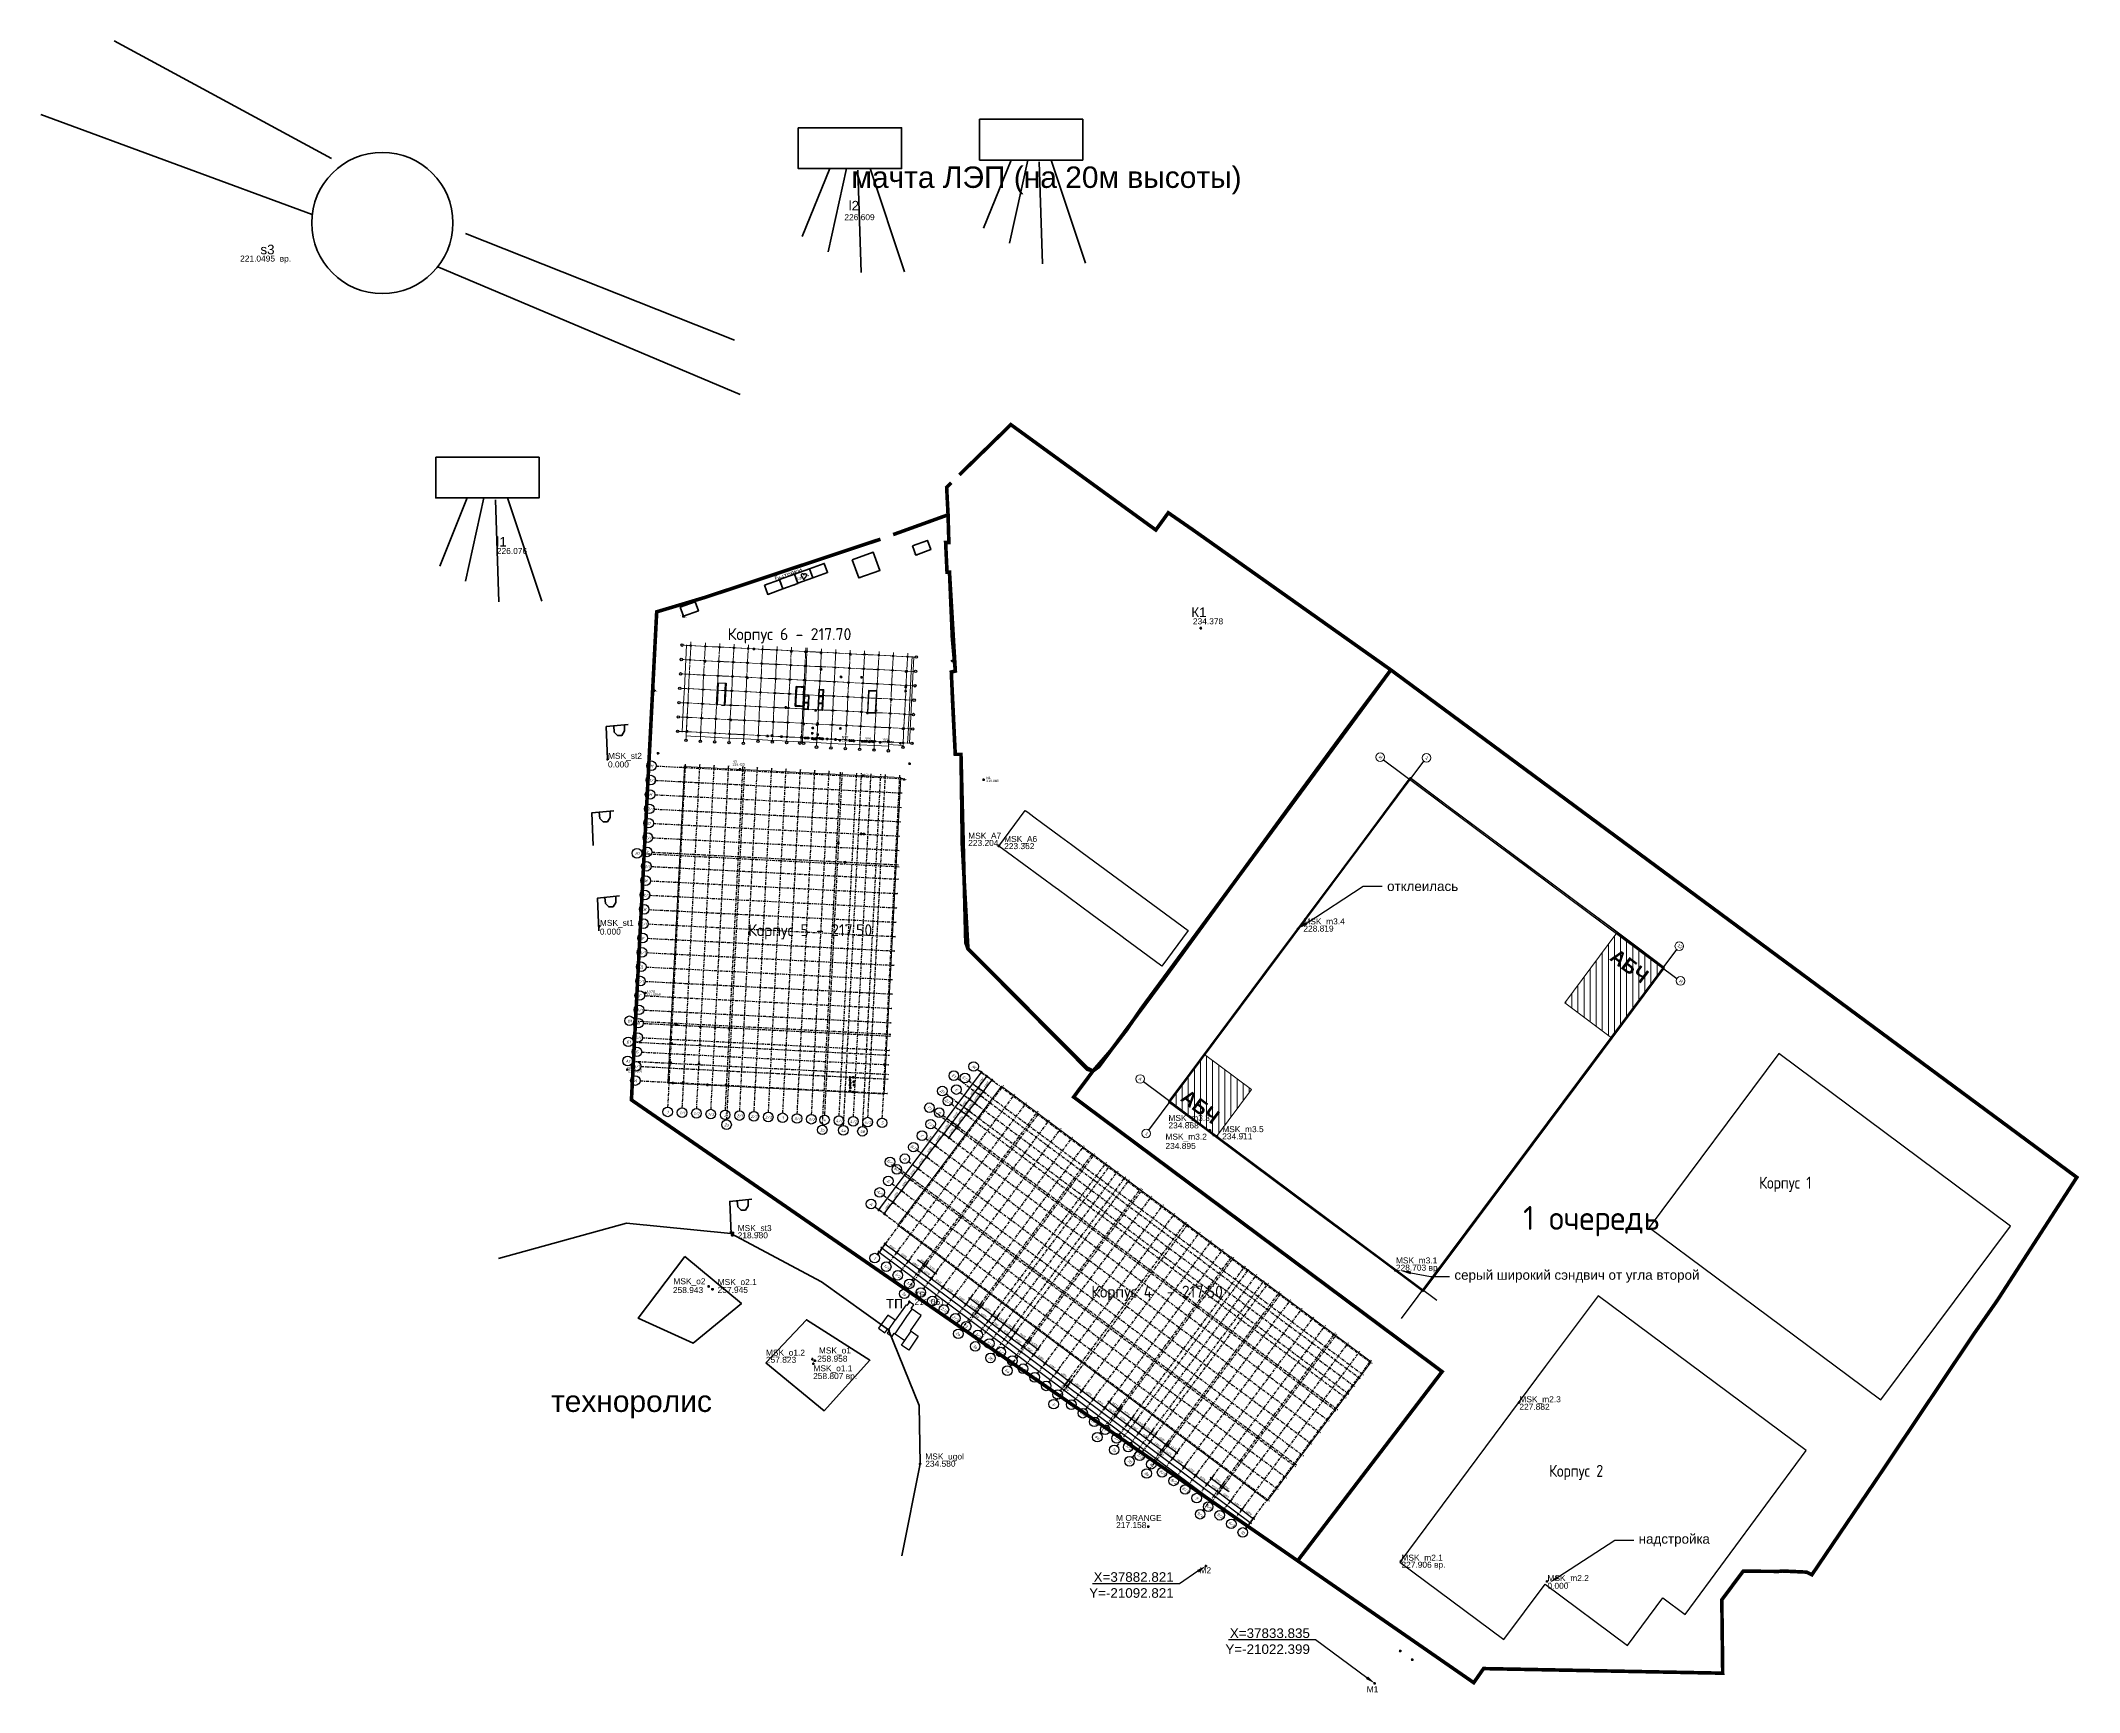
# Model space of a CAD drawing. Header units: metres. Extents: x -21579 to -20728, y 37830 to 38519.
import ezdxf
from ezdxf import colors
from ezdxf.entities.mleader import LeaderData, LeaderLine
from ezdxf.enums import TextEntityAlignment as Align
from ezdxf.math import Vec2, Vec3

# ---------------------------------------------------------------- set-up
doc = ezdxf.new("R2010")
doc.units = ezdxf.units.M
doc.header["$PDMODE"] = 34
doc.header["$PDSIZE"] = 0.5
for name, pattern in [('DXK_LINE_DOT3', [5.9187, 2.979, -0.9799, 0.9799, -0.9799]), ('HIDDEN', [0.375, 0.25, -0.125]), ('HIDDEN2', [4.7625, 3.175, -1.5875]), ('ГОСТ 2.303 5', [24, 20, -1.5, 1, -1.5])]:
    doc.linetypes.add(name, pattern=pattern)
doc.layers.add('0 08 БАЛКИ.АР_Ном._пера__241', color=7, linetype='Continuous', lineweight=50, true_color=0x2cbce6)
doc.layers.add('_ГП_Заливка ЗданияК3', color=7, linetype='Continuous', lineweight=20, true_color=0xffb8b8)
for name, color, linetype in [('19', 7, 'Continuous'), ('2', 7, 'Continuous'), ('8', 7, 'Continuous'), ('_ГП_граница Эт.1', 212, 'Continuous'), ('C-ANNO', 7, 'Continuous'), ('Cartogram_1_Boundary_in', 7, 'Continuous'), ('GL_PLAN$0$_ГП_ОсиЗдание', 182, 'Continuous'), ('GL_PLAN$0$_ГП_Размеры в осях', 182, 'Continuous'), ('ВЫСОТЫ_color_wheel', 150, 'Continuous'), ('ИМЕНА_color_wheel', 120, 'Continuous'), ('КЖ_опалубка стен', 7, 'Continuous'), ('Код', 7, 'Continuous'), ('корпус2марки', 2, 'Continuous'), ('маррки', 7, 'Continuous'), ('Номер', 7, 'Continuous'), ('Номер_cw_GPT', 7, 'Continuous'), ('Отметка', 7, 'Continuous'), ('Отметка_cw_GPT', 7, 'Continuous'), ('Пикет', 7, 'Continuous'), ('Пикет_cw_GPT', 7, 'Continuous'), ('разбивка27-06-24_1_Точки', 7, 'Continuous'), ('ТОЧКИ_ОБОСНОВАНИЯ_color_wheel', 10, 'Continuous'), ('цоколь факт', 100, 'Continuous')]:
    doc.layers.add(name, color=color, linetype=linetype)
for name, color, linetype, lineweight in [('_GL_01_CIV_Горизонтали_Вспом', 1, 'Continuous', 15), ('Здания', 7, 'Continuous', 25), ('ка', 7, 'Continuous', 30), ('КЖ_колонны', 7, 'Continuous', 15), ('КЖ_контур плиты', 7, 'Continuous', 40), ('КЖ_приямки_арматура', 7, 'Continuous', 40), ('Ограды', 7, 'Continuous', 25), ('СПДС_ОСИ', 1, 'ГОСТ 2.303 5', 15), ('СПДС_РАЗМЕРЫ', 152, 'Continuous', 25), ('СПДС_СИМВОЛЫ', 194, 'Continuous', 15), ('Фонари', 7, 'Continuous', 25)]:
    doc.layers.add(name, color=color, linetype=linetype, lineweight=lineweight)
doc.styles.add('GL_PLAN$0$Arial Narrow', font='ARIALN.TTF')
doc.styles.add('ISOCPEUR Italic', font='isocpeui.ttf', dxfattribs={"height": 0.2})
doc.styles.get("Standard").update_dxf_attribs({"font": 'arial.ttf'})
doc.styles.add('ГОСТ', font='GOST Common.ttf', dxfattribs={"width": 0.9})
doc.styles.add('ГОСТ 2.304', font='', dxfattribs={"width": 0.8, "oblique": 15})
doc.styles.add('СГЕНЕРИР_СТИЛЬ_4', font='GOTHICB.TTF')
doc.styles.get('ГОСТ 2.304').set_extended_font_data('GOST 2.304 type A')

# ---------------------------------------------------------------- blocks, each defined once
blk = doc.blocks.new('FNRM2_4')
at = {"layer": 'Фонари', "linetype": 'Continuous', "lineweight": 25}
h = blk.add_hatch(color=7, dxfattribs=at)
edge = h.paths.add_edge_path()
edge.add_arc((0, 0), 0.2, 0, 360)
at = {"layer": 'Фонари', "color": 7, "linetype": 'Continuous', "lineweight": 25}
for p, q in [((0, 1.39), (-0.78, 1.39)), ((-0.63, 1.38), (-0.63, 0.82)), ((-0.27, 1.37), (-0.27, 0.81)), ((0, 0.2), (0, 1.64)), ((0.02, 1.39), (0.81, 1.39)), ((0.32, 1.37), (0.32, 0.81)), ((0.68, 1.38), (0.68, 0.82))]:
    blk.add_line(p, q, dxfattribs=at)
blk.add_circle((0, 0), 0.2, dxfattribs=at)
at = {"layer": 'Фонари', "color": 7, "linetype": 'Continuous', "lineweight": 25, "extrusion": (0, 0, -1)}
blk.add_arc((0.45, 0.81), 0.181, 180, 0, dxfattribs=at)
at = {"layer": 'Фонари', "color": 7, "linetype": 'Continuous', "lineweight": 25}
blk.add_arc((0.5, 0.81), 0.181, 180, 0, dxfattribs=at)
blk = doc.blocks.new('GridLine-277607308-22180 - 1519')
at = {"layer": '2', "color": 8, "linetype": 'DXK_LINE_DOT3'}
blk.add_line((1143.2, 45), (1656.7, 45), dxfattribs=at)
at = {"layer": '2', "color": 8, "linetype": 'Continuous'}
blk.add_circle((1138.2, 45), 5, dxfattribs=at)
at = {"layer": '2', "color": 8, "linetype": 'Continuous', "style": 'ISOCPEUR Italic'}
blk.add_text('Б/1', height=3.01, dxfattribs=at).set_placement((1135.1, 43.3))
blk = doc.blocks.new('GridLine-277607308-22190 - 1519')
at = {"layer": '2', "color": 8, "linetype": 'DXK_LINE_DOT3'}
blk.add_line((1143.2, 148.9), (1656.7, 148.9), dxfattribs=at)
at = {"layer": '2', "color": 8, "linetype": 'Continuous'}
blk.add_circle((1138.2, 148.9), 5, dxfattribs=at)
at = {"layer": '2', "color": 8, "linetype": 'Continuous', "style": 'ISOCPEUR Italic'}
blk.add_text('Е', height=3.01, dxfattribs=at).set_placement((1137.1, 147.1))
blk = doc.blocks.new('GridLine-277607308-22188 - 1519')
at = {"layer": '2', "color": 8, "linetype": 'DXK_LINE_DOT3'}
blk.add_line((1143.2, 133.9), (1656.7, 133.9), dxfattribs=at)
at = {"layer": '2', "color": 8, "linetype": 'Continuous'}
blk.add_circle((1138.2, 133.9), 5, dxfattribs=at)
at = {"layer": '2', "color": 8, "linetype": 'Continuous', "style": 'ISOCPEUR Italic'}
blk.add_text('Д/1', height=3.01, dxfattribs=at).set_placement((1134.9, 132.1))
blk = doc.blocks.new('GridLine-277607308-22142 - 1519')
at = {"layer": '2', "color": 8, "linetype": 'DXK_LINE_DOT3'}
blk.add_line((1205, -38), (1205, 181.6), dxfattribs=at)
at = {"layer": '2', "color": 8, "linetype": 'Continuous'}
blk.add_circle((1205, -43), 5, dxfattribs=at)
at = {"layer": '2', "color": 8, "linetype": 'Continuous', "style": 'ISOCPEUR Italic'}
blk.add_text('1/2', height=3.01, dxfattribs=at).set_placement((1202, -44.7))
blk = doc.blocks.new('GridLine-277607308-22140 - 1519')
at = {"layer": '2', "color": 8, "linetype": 'DXK_LINE_DOT3'}
blk.add_line((1175, -38), (1175, 181.6), dxfattribs=at)
at = {"layer": '2', "color": 8, "linetype": 'Continuous'}
blk.add_circle((1175, -43), 5, dxfattribs=at)
at = {"layer": '2', "color": 8, "linetype": 'Continuous', "style": 'ISOCPEUR Italic'}
blk.add_text('1', height=3.01, dxfattribs=at).set_placement((1174.2, -44.7))
blk = doc.blocks.new('GridLine-277607308-27335 - 1519')
at = {"layer": '2', "color": 8, "linetype": 'DXK_LINE_DOT3'}
blk.add_line((1653.9, -38), (1653.9, 181.6), dxfattribs=at)
at = {"layer": '2', "color": 8, "linetype": 'Continuous'}
blk.add_circle((1653.9, -43), 5, dxfattribs=at)
at = {"layer": '2', "color": 8, "linetype": 'Continuous', "style": 'ISOCPEUR Italic'}
blk.add_text('10', height=3.01, dxfattribs=at).set_placement((1652, -44.7))
blk = doc.blocks.new('GridLine-277607308-27330 - 1519')
at = {"layer": '2', "color": 8, "linetype": 'DXK_LINE_DOT3'}
blk.add_line((1593.9, -38), (1593.9, 181.6), dxfattribs=at)
at = {"layer": '2', "color": 8, "linetype": 'Continuous'}
blk.add_circle((1593.9, -43), 5, dxfattribs=at)
at = {"layer": '2', "color": 8, "linetype": 'Continuous', "style": 'ISOCPEUR Italic'}
blk.add_text('9', height=3.01, dxfattribs=at).set_placement((1592.8, -44.7))
blk = doc.blocks.new('GridLine-277607308-22192 - 1519')
at = {"layer": '2', "color": 8, "linetype": 'DXK_LINE_DOT3'}
blk.add_line((1143.2, 163.9), (1656.7, 163.9), dxfattribs=at)
at = {"layer": '2', "color": 8, "linetype": 'Continuous'}
blk.add_circle((1138.2, 163.9), 5, dxfattribs=at)
at = {"layer": '2', "color": 8, "linetype": 'Continuous', "style": 'ISOCPEUR Italic'}
blk.add_text('Е/1', height=3.01, dxfattribs=at).set_placement((1135.3, 162.1))
blk = doc.blocks.new('GridLine-277607308-22144 - 1519')
at = {"layer": '2', "color": 8, "linetype": 'DXK_LINE_DOT3'}
blk.add_line((1222, -49.4), (1222, 181.6), dxfattribs=at)
at = {"layer": '2', "color": 8, "linetype": 'Continuous'}
blk.add_circle((1222, -54.4), 5, dxfattribs=at)
at = {"layer": '2', "color": 8, "linetype": 'Continuous', "style": 'ISOCPEUR Italic'}
blk.add_text('1а', height=3.01, dxfattribs=at).set_placement((1220, -56.2))
blk = doc.blocks.new('GridLine-277607308-22148 - 1519')
at = {"layer": '2', "color": 8, "linetype": 'DXK_LINE_DOT3'}
blk.add_line((1280, -38), (1280, 181.6), dxfattribs=at)
at = {"layer": '2', "color": 8, "linetype": 'Continuous'}
blk.add_circle((1280, -43), 5, dxfattribs=at)
at = {"layer": '2', "color": 8, "linetype": 'Continuous', "style": 'ISOCPEUR Italic'}
blk.add_text('2/3', height=3.01, dxfattribs=at).set_placement((1276.7, -44.7))
blk = doc.blocks.new('GridLine-277607308-22152 - 1519')
at = {"layer": '2', "color": 8, "linetype": 'DXK_LINE_DOT3'}
blk.add_line((1314.1, -49.2), (1314.1, 181.6), dxfattribs=at)
at = {"layer": '2', "color": 8, "linetype": 'Continuous'}
blk.add_circle((1314.1, -54.2), 5, dxfattribs=at)
at = {"layer": '2', "color": 8, "linetype": 'Continuous', "style": 'ISOCPEUR Italic'}
blk.add_text('3а', height=3.01, dxfattribs=at).set_placement((1311.7, -56))
blk = doc.blocks.new('GridLine-277607308-22156 - 1519')
at = {"layer": '2', "color": 8, "linetype": 'DXK_LINE_DOT3'}
blk.add_line((1354.1, -38), (1354.1, 181.6), dxfattribs=at)
at = {"layer": '2', "color": 8, "linetype": 'Continuous'}
blk.add_circle((1354.1, -43), 5, dxfattribs=at)
at = {"layer": '2', "color": 8, "linetype": 'Continuous', "style": 'ISOCPEUR Italic'}
blk.add_text('4', height=3.01, dxfattribs=at).set_placement((1352.8, -44.7))
blk = doc.blocks.new('GridLine-277607308-22176 - 1519')
at = {"layer": '2', "color": 8, "linetype": 'DXK_LINE_DOT3'}
blk.add_line((1563.9, -38), (1563.9, 181.6), dxfattribs=at)
at = {"layer": '2', "color": 8, "linetype": 'Continuous'}
blk.add_circle((1563.9, -43), 5, dxfattribs=at)
at = {"layer": '2', "color": 8, "linetype": 'Continuous', "style": 'ISOCPEUR Italic'}
blk.add_text('8/2', height=3.01, dxfattribs=at).set_placement((1560.6, -44.7))
blk = doc.blocks.new('GridLine-277607308-22184 - 1519')
at = {"layer": '2', "color": 8, "linetype": 'DXK_LINE_DOT3'}
blk.add_line((1143.2, 88.9), (1656.7, 88.9), dxfattribs=at)
at = {"layer": '2', "color": 8, "linetype": 'Continuous'}
blk.add_circle((1138.2, 88.9), 5, dxfattribs=at)
at = {"layer": '2', "color": 8, "linetype": 'Continuous', "style": 'ISOCPEUR Italic'}
blk.add_text('Г', height=3.01, dxfattribs=at).set_placement((1137.1, 87.1))
blk = doc.blocks.new('GridLine-277607308-22160 - 1519')
at = {"layer": '2', "color": 8, "linetype": 'DXK_LINE_DOT3'}
blk.add_line((1398.1, -38), (1398.1, 181.6), dxfattribs=at)
at = {"layer": '2', "color": 8, "linetype": 'Continuous'}
blk.add_circle((1398.1, -43), 5, dxfattribs=at)
at = {"layer": '2', "color": 8, "linetype": 'Continuous', "style": 'ISOCPEUR Italic'}
blk.add_text('4/3', height=3.01, dxfattribs=at).set_placement((1394.7, -44.7))
blk = doc.blocks.new('GridLine-277607308-22164 - 1519')
at = {"layer": '2', "color": 8, "linetype": 'DXK_LINE_DOT3'}
blk.add_line((1445.8, -38), (1445.8, 181.6), dxfattribs=at)
at = {"layer": '2', "color": 8, "linetype": 'Continuous'}
blk.add_circle((1445.8, -43), 5, dxfattribs=at)
at = {"layer": '2', "color": 8, "linetype": 'Continuous', "style": 'ISOCPEUR Italic'}
blk.add_text('6/2', height=3.01, dxfattribs=at).set_placement((1442.5, -44.7))
blk = doc.blocks.new('GridLine-277607308-22168 - 1519')
at = {"layer": '2', "color": 8, "linetype": 'DXK_LINE_DOT3'}
blk.add_line((1489.8, -38), (1489.8, 181.6), dxfattribs=at)
at = {"layer": '2', "color": 8, "linetype": 'Continuous'}
blk.add_circle((1489.8, -43), 5, dxfattribs=at)
at = {"layer": '2', "color": 8, "linetype": 'Continuous', "style": 'ISOCPEUR Italic'}
blk.add_text('7/1', height=3.01, dxfattribs=at).set_placement((1486.9, -44.7))
blk = doc.blocks.new('GridLine-277607308-22172 - 1519')
at = {"layer": '2', "color": 8, "linetype": 'DXK_LINE_DOT3'}
blk.add_line((1519.8, -38), (1519.8, 181.6), dxfattribs=at)
at = {"layer": '2', "color": 8, "linetype": 'Continuous'}
blk.add_circle((1519.8, -43), 5, dxfattribs=at)
at = {"layer": '2', "color": 8, "linetype": 'Continuous', "style": 'ISOCPEUR Italic'}
blk.add_text('7/3', height=3.01, dxfattribs=at).set_placement((1516.5, -44.7))
blk = doc.blocks.new('GridLine-277607308-22177 - 1519')
at = {"layer": '2', "color": 8, "linetype": 'DXK_LINE_DOT3'}
blk.add_line((1143.2, 0), (1656.7, 0), dxfattribs=at)
at = {"layer": '2', "color": 8, "linetype": 'Continuous'}
blk.add_circle((1138.2, 0), 5, dxfattribs=at)
at = {"layer": '2', "color": 8, "linetype": 'Continuous', "style": 'ISOCPEUR Italic'}
blk.add_text('А', height=3.01, dxfattribs=at).set_placement((1136.8, -1.7))
blk = doc.blocks.new('GridLine-277607308-22181 - 1519')
at = {"layer": '2', "color": 8, "linetype": 'DXK_LINE_DOT3'}
blk.add_line((1132.8, 47), (1656.7, 47), dxfattribs=at)
at = {"layer": '2', "color": 8, "linetype": 'Continuous'}
blk.add_circle((1127.8, 47), 5, dxfattribs=at)
at = {"layer": '2', "color": 8, "linetype": 'Continuous', "style": 'ISOCPEUR Italic'}
blk.add_text('Б/2', height=3.01, dxfattribs=at).set_placement((1124.4, 45.3))
blk = doc.blocks.new('GridLine-277607308-22185 - 1519')
at = {"layer": '2', "color": 8, "linetype": 'DXK_LINE_DOT3'}
blk.add_line((1143.2, 103.9), (1656.7, 103.9), dxfattribs=at)
at = {"layer": '2', "color": 8, "linetype": 'Continuous'}
blk.add_circle((1138.2, 103.9), 5, dxfattribs=at)
at = {"layer": '2', "color": 8, "linetype": 'Continuous', "style": 'ISOCPEUR Italic'}
blk.add_text('Г/1', height=3.01, dxfattribs=at).set_placement((1135.3, 102.1))
blk = doc.blocks.new('GridLine-277607308-22189 - 1519')
at = {"layer": '2', "color": 8, "linetype": 'DXK_LINE_DOT3'}
blk.add_line((1132.4, 138.9), (1656.7, 138.9), dxfattribs=at)
at = {"layer": '2', "color": 8, "linetype": 'Continuous'}
blk.add_circle((1127.4, 138.9), 5, dxfattribs=at)
at = {"layer": '2', "color": 8, "linetype": 'Continuous', "style": 'ISOCPEUR Italic'}
blk.add_text('Д1', height=3.01, dxfattribs=at).set_placement((1125.2, 137.1))
blk = doc.blocks.new('GridLine-277607308-22141 - 1519')
at = {"layer": '2', "color": 8, "linetype": 'DXK_LINE_DOT3'}
blk.add_line((1190, -38), (1190, 181.6), dxfattribs=at)
at = {"layer": '2', "color": 8, "linetype": 'Continuous'}
blk.add_circle((1190, -43), 5, dxfattribs=at)
at = {"layer": '2', "color": 8, "linetype": 'Continuous', "style": 'ISOCPEUR Italic'}
blk.add_text('1/1', height=3.01, dxfattribs=at).set_placement((1187.4, -44.7))
blk = doc.blocks.new('GridLine-277607308-27331 - 1519')
at = {"layer": '2', "color": 8, "linetype": 'DXK_LINE_DOT3'}
blk.add_line((1606.9, -49.3), (1606.9, 181.6), dxfattribs=at)
at = {"layer": '2', "color": 8, "linetype": 'Continuous'}
blk.add_circle((1606.9, -54.3), 5, dxfattribs=at)
at = {"layer": '2', "color": 8, "linetype": 'Continuous', "style": 'ISOCPEUR Italic'}
blk.add_text('9/а', height=3.01, dxfattribs=at).set_placement((1603.5, -56))
blk = doc.blocks.new('GridLine-277607308-22143 - 1519')
at = {"layer": '2', "color": 8, "linetype": 'DXK_LINE_DOT3'}
blk.add_line((1220, -38), (1220, 181.6), dxfattribs=at)
at = {"layer": '2', "color": 8, "linetype": 'Continuous'}
blk.add_circle((1220, -43), 5, dxfattribs=at)
at = {"layer": '2', "color": 8, "linetype": 'Continuous', "style": 'ISOCPEUR Italic'}
blk.add_text('1/3', height=3.01, dxfattribs=at).set_placement((1217, -44.7))
blk = doc.blocks.new('GridLine-277607308-22145 - 1519')
at = {"layer": '2', "color": 8, "linetype": 'DXK_LINE_DOT3'}
blk.add_line((1235, -38), (1235, 181.6), dxfattribs=at)
at = {"layer": '2', "color": 8, "linetype": 'Continuous'}
blk.add_circle((1235, -43), 5, dxfattribs=at)
at = {"layer": '2', "color": 8, "linetype": 'Continuous', "style": 'ISOCPEUR Italic'}
blk.add_text('2', height=3.01, dxfattribs=at).set_placement((1233.9, -44.7))
blk = doc.blocks.new('GridLine-277607308-22146 - 1519')
at = {"layer": '2', "color": 8, "linetype": 'DXK_LINE_DOT3'}
blk.add_line((1250, -38), (1250, 181.6), dxfattribs=at)
at = {"layer": '2', "color": 8, "linetype": 'Continuous'}
blk.add_circle((1250, -43), 5, dxfattribs=at)
at = {"layer": '2', "color": 8, "linetype": 'Continuous', "style": 'ISOCPEUR Italic'}
blk.add_text('2/1', height=3.01, dxfattribs=at).set_placement((1247, -44.7))
blk = doc.blocks.new('GridLine-277607308-22147 - 1519')
at = {"layer": '2', "color": 8, "linetype": 'DXK_LINE_DOT3'}
blk.add_line((1265, -38), (1265, 181.6), dxfattribs=at)
at = {"layer": '2', "color": 8, "linetype": 'Continuous'}
blk.add_circle((1265, -43), 5, dxfattribs=at)
at = {"layer": '2', "color": 8, "linetype": 'Continuous', "style": 'ISOCPEUR Italic'}
blk.add_text('2/2', height=3.01, dxfattribs=at).set_placement((1261.7, -44.7))
blk = doc.blocks.new('GridLine-277607308-22149 - 1519')
at = {"layer": '2', "color": 8, "linetype": 'DXK_LINE_DOT3'}
blk.add_line((1292.1, -49.2), (1292.1, 181.6), dxfattribs=at)
at = {"layer": '2', "color": 8, "linetype": 'Continuous'}
blk.add_circle((1292.1, -54.2), 5, dxfattribs=at)
at = {"layer": '2', "color": 8, "linetype": 'Continuous', "style": 'ISOCPEUR Italic'}
blk.add_text('2а', height=3.01, dxfattribs=at).set_placement((1289.7, -55.9))
blk = doc.blocks.new('GridLine-277607308-22150 - 1519')
at = {"layer": '2', "color": 8, "linetype": 'DXK_LINE_DOT3'}
blk.add_line((1294.1, -38), (1294.1, 181.6), dxfattribs=at)
at = {"layer": '2', "color": 8, "linetype": 'Continuous'}
blk.add_circle((1294.1, -43), 5, dxfattribs=at)
at = {"layer": '2', "color": 8, "linetype": 'Continuous', "style": 'ISOCPEUR Italic'}
blk.add_text('3', height=3.01, dxfattribs=at).set_placement((1293, -44.7))
blk = doc.blocks.new('GridLine-277607308-22151 - 1519')
at = {"layer": '2', "color": 8, "linetype": 'DXK_LINE_DOT3'}
blk.add_line((1309.1, -38), (1309.1, 181.6), dxfattribs=at)
at = {"layer": '2', "color": 8, "linetype": 'Continuous'}
blk.add_circle((1309.1, -43), 5, dxfattribs=at)
at = {"layer": '2', "color": 8, "linetype": 'Continuous', "style": 'ISOCPEUR Italic'}
blk.add_text('3/1', height=3.01, dxfattribs=at).set_placement((1306.1, -44.7))
blk = doc.blocks.new('GridLine-277607308-22153 - 1519')
at = {"layer": '2', "color": 8, "linetype": 'DXK_LINE_DOT3'}
blk.add_line((1324.1, -38), (1324.1, 181.6), dxfattribs=at)
at = {"layer": '2', "color": 8, "linetype": 'Continuous'}
blk.add_circle((1324.1, -43), 5, dxfattribs=at)
at = {"layer": '2', "color": 8, "linetype": 'Continuous', "style": 'ISOCPEUR Italic'}
blk.add_text('3/2', height=3.01, dxfattribs=at).set_placement((1320.8, -44.7))
blk = doc.blocks.new('GridLine-277607308-22154 - 1519')
at = {"layer": '2', "color": 8, "linetype": 'DXK_LINE_DOT3'}
blk.add_line((1334.1, -49.3), (1334.1, 181.6), dxfattribs=at)
at = {"layer": '2', "color": 8, "linetype": 'Continuous'}
blk.add_circle((1334.1, -54.3), 5, dxfattribs=at)
at = {"layer": '2', "color": 8, "linetype": 'Continuous', "style": 'ISOCPEUR Italic'}
blk.add_text('3б', height=3.01, dxfattribs=at).set_placement((1331.9, -56.1))
blk = doc.blocks.new('GridLine-277607308-22155 - 1519')
at = {"layer": '2', "color": 8, "linetype": 'DXK_LINE_DOT3'}
blk.add_line((1339.1, -38), (1339.1, 181.6), dxfattribs=at)
at = {"layer": '2', "color": 8, "linetype": 'Continuous'}
blk.add_circle((1339.1, -43), 5, dxfattribs=at)
at = {"layer": '2', "color": 8, "linetype": 'Continuous', "style": 'ISOCPEUR Italic'}
blk.add_text('3/3', height=3.01, dxfattribs=at).set_placement((1335.8, -44.7))
blk = doc.blocks.new('GridLine-277607308-22157 - 1519')
at = {"layer": '2', "color": 8, "linetype": 'DXK_LINE_DOT3'}
blk.add_line((1356.1, -49.4), (1356.1, 181.6), dxfattribs=at)
at = {"layer": '2', "color": 8, "linetype": 'Continuous'}
blk.add_circle((1356.1, -54.4), 5, dxfattribs=at)
at = {"layer": '2', "color": 8, "linetype": 'Continuous', "style": 'ISOCPEUR Italic'}
blk.add_text('4а', height=3.01, dxfattribs=at).set_placement((1353.6, -56.2))
blk = doc.blocks.new('GridLine-277607308-22158 - 1519')
at = {"layer": '2', "color": 8, "linetype": 'DXK_LINE_DOT3'}
blk.add_line((1368.1, -38), (1368.1, 181.6), dxfattribs=at)
at = {"layer": '2', "color": 8, "linetype": 'Continuous'}
blk.add_circle((1368.1, -43), 5, dxfattribs=at)
at = {"layer": '2', "color": 8, "linetype": 'Continuous', "style": 'ISOCPEUR Italic'}
blk.add_text('4/1', height=3.01, dxfattribs=at).set_placement((1365, -44.7))
blk = doc.blocks.new('GridLine-277607308-22159 - 1519')
at = {"layer": '2', "color": 8, "linetype": 'DXK_LINE_DOT3'}
blk.add_line((1383.1, -38), (1383.1, 181.6), dxfattribs=at)
at = {"layer": '2', "color": 8, "linetype": 'Continuous'}
blk.add_circle((1383.1, -43), 5, dxfattribs=at)
at = {"layer": '2', "color": 8, "linetype": 'Continuous', "style": 'ISOCPEUR Italic'}
blk.add_text('4/2', height=3.01, dxfattribs=at).set_placement((1379.7, -44.7))
blk = doc.blocks.new('GridLine-277607308-22161 - 1519')
at = {"layer": '2', "color": 8, "linetype": 'DXK_LINE_DOT3'}
blk.add_line((1413.1, -38), (1413.1, 181.6), dxfattribs=at)
at = {"layer": '2', "color": 8, "linetype": 'Continuous'}
blk.add_circle((1413.1, -43), 5, dxfattribs=at)
at = {"layer": '2', "color": 8, "linetype": 'Continuous', "style": 'ISOCPEUR Italic'}
blk.add_text('5', height=3.01, dxfattribs=at).set_placement((1412, -44.7))
blk = doc.blocks.new('GridLine-277607308-22162 - 1519')
at = {"layer": '2', "color": 8, "linetype": 'DXK_LINE_DOT3'}
blk.add_line((1415.8, -48.6), (1415.8, 181.6), dxfattribs=at)
at = {"layer": '2', "color": 8, "linetype": 'Continuous'}
blk.add_circle((1415.8, -53.6), 5, dxfattribs=at)
at = {"layer": '2', "color": 8, "linetype": 'Continuous', "style": 'ISOCPEUR Italic'}
blk.add_text('6', height=3.01, dxfattribs=at).set_placement((1414.7, -55.4))
blk = doc.blocks.new('GridLine-277607308-22163 - 1519')
at = {"layer": '2', "color": 8, "linetype": 'DXK_LINE_DOT3'}
blk.add_line((1430.8, -38), (1430.8, 181.6), dxfattribs=at)
at = {"layer": '2', "color": 8, "linetype": 'Continuous'}
blk.add_circle((1430.8, -43), 5, dxfattribs=at)
at = {"layer": '2', "color": 8, "linetype": 'Continuous', "style": 'ISOCPEUR Italic'}
blk.add_text('6/1', height=3.01, dxfattribs=at).set_placement((1427.8, -44.7))
blk = doc.blocks.new('GridLine-277607308-22165 - 1519')
at = {"layer": '2', "color": 8, "linetype": 'DXK_LINE_DOT3'}
blk.add_line((1460.8, -38), (1460.8, 181.6), dxfattribs=at)
at = {"layer": '2', "color": 8, "linetype": 'Continuous'}
blk.add_circle((1460.8, -43), 5, dxfattribs=at)
at = {"layer": '2', "color": 8, "linetype": 'Continuous', "style": 'ISOCPEUR Italic'}
blk.add_text('6/3', height=3.01, dxfattribs=at).set_placement((1457.5, -44.7))
blk = doc.blocks.new('GridLine-277607308-22166 - 1519')
at = {"layer": '2', "color": 8, "linetype": 'DXK_LINE_DOT3'}
blk.add_line((1472.8, -49), (1472.8, 181.6), dxfattribs=at)
at = {"layer": '2', "color": 8, "linetype": 'Continuous'}
blk.add_circle((1472.8, -54), 5, dxfattribs=at)
at = {"layer": '2', "color": 8, "linetype": 'Continuous', "style": 'ISOCPEUR Italic'}
blk.add_text('6а', height=3.01, dxfattribs=at).set_placement((1470.5, -55.7))
blk = doc.blocks.new('GridLine-277607308-22167 - 1519')
at = {"layer": '2', "color": 8, "linetype": 'DXK_LINE_DOT3'}
blk.add_line((1474.8, -38), (1474.8, 181.6), dxfattribs=at)
at = {"layer": '2', "color": 8, "linetype": 'Continuous'}
blk.add_circle((1474.8, -43), 5, dxfattribs=at)
at = {"layer": '2', "color": 8, "linetype": 'Continuous', "style": 'ISOCPEUR Italic'}
blk.add_text('7', height=3.01, dxfattribs=at).set_placement((1473.7, -44.7))
blk = doc.blocks.new('GridLine-277607308-22169 - 1519')
at = {"layer": '2', "color": 8, "linetype": 'DXK_LINE_DOT3'}
blk.add_line((1494.8, -49.1), (1494.8, 181.6), dxfattribs=at)
at = {"layer": '2', "color": 8, "linetype": 'Continuous'}
blk.add_circle((1494.8, -54.1), 5, dxfattribs=at)
at = {"layer": '2', "color": 8, "linetype": 'Continuous', "style": 'ISOCPEUR Italic'}
blk.add_text('7а', height=3.01, dxfattribs=at).set_placement((1492.5, -55.8))
blk = doc.blocks.new('GridLine-277607308-22170 - 1519')
at = {"layer": '2', "color": 8, "linetype": 'DXK_LINE_DOT3'}
blk.add_line((1504.8, -38), (1504.8, 181.6), dxfattribs=at)
at = {"layer": '2', "color": 8, "linetype": 'Continuous'}
blk.add_circle((1504.8, -43), 5, dxfattribs=at)
at = {"layer": '2', "color": 8, "linetype": 'Continuous', "style": 'ISOCPEUR Italic'}
blk.add_text('7/2', height=3.01, dxfattribs=at).set_placement((1501.5, -44.7))
blk = doc.blocks.new('GridLine-277607308-22171 - 1519')
at = {"layer": '2', "color": 8, "linetype": 'DXK_LINE_DOT3'}
blk.add_line((1514.8, -49.1), (1514.8, 181.6), dxfattribs=at)
at = {"layer": '2', "color": 8, "linetype": 'Continuous'}
blk.add_circle((1514.8, -54.1), 5, dxfattribs=at)
at = {"layer": '2', "color": 8, "linetype": 'Continuous', "style": 'ISOCPEUR Italic'}
blk.add_text('7б', height=3.01, dxfattribs=at).set_placement((1512.6, -55.8))
blk = doc.blocks.new('GridLine-277607308-22173 - 1519')
at = {"layer": '2', "color": 8, "linetype": 'DXK_LINE_DOT3'}
blk.add_line((1534.8, -38), (1534.8, 181.6), dxfattribs=at)
at = {"layer": '2', "color": 8, "linetype": 'Continuous'}
blk.add_circle((1534.8, -43), 5, dxfattribs=at)
at = {"layer": '2', "color": 8, "linetype": 'Continuous', "style": 'ISOCPEUR Italic'}
blk.add_text('8', height=3.01, dxfattribs=at).set_placement((1533.7, -44.7))
blk = doc.blocks.new('GridLine-277607308-22174 - 1519')
at = {"layer": '2', "color": 8, "linetype": 'DXK_LINE_DOT3'}
blk.add_line((1536.8, -48.6), (1536.8, 181.6), dxfattribs=at)
at = {"layer": '2', "color": 8, "linetype": 'Continuous'}
blk.add_circle((1536.8, -53.6), 5, dxfattribs=at)
at = {"layer": '2', "color": 8, "linetype": 'Continuous', "style": 'ISOCPEUR Italic'}
blk.add_text('8а', height=3.01, dxfattribs=at).set_placement((1534.5, -55.4))
blk = doc.blocks.new('GridLine-277607308-22175 - 1519')
at = {"layer": '2', "color": 8, "linetype": 'DXK_LINE_DOT3'}
blk.add_line((1548.9, -38), (1548.9, 181.6), dxfattribs=at)
at = {"layer": '2', "color": 8, "linetype": 'Continuous'}
blk.add_circle((1548.9, -43), 5, dxfattribs=at)
at = {"layer": '2', "color": 8, "linetype": 'Continuous', "style": 'ISOCPEUR Italic'}
blk.add_text('8/1', height=3.01, dxfattribs=at).set_placement((1545.9, -44.7))
blk = doc.blocks.new('GridLine-277607308-22178 - 1519')
at = {"layer": '2', "color": 8, "linetype": 'DXK_LINE_DOT3'}
blk.add_line((1143.2, 15), (1656.7, 15), dxfattribs=at)
at = {"layer": '2', "color": 8, "linetype": 'Continuous'}
blk.add_circle((1138.2, 15), 5, dxfattribs=at)
at = {"layer": '2', "color": 8, "linetype": 'Continuous', "style": 'ISOCPEUR Italic'}
blk.add_text('А/1', height=3.01, dxfattribs=at).set_placement((1134.9, 13.3))
blk = doc.blocks.new('GridLine-277607308-22179 - 1519')
at = {"layer": '2', "color": 8, "linetype": 'DXK_LINE_DOT3'}
blk.add_line((1143.2, 30), (1656.7, 30), dxfattribs=at)
at = {"layer": '2', "color": 8, "linetype": 'Continuous'}
blk.add_circle((1138.2, 30), 5, dxfattribs=at)
at = {"layer": '2', "color": 8, "linetype": 'Continuous', "style": 'ISOCPEUR Italic'}
blk.add_text('Б', height=3.01, dxfattribs=at).set_placement((1137, 28.3))
blk = doc.blocks.new('GridLine-277607308-22182 - 1519')
at = {"layer": '2', "color": 8, "linetype": 'DXK_LINE_DOT3'}
blk.add_line((1143.2, 58.9), (1656.7, 58.9), dxfattribs=at)
at = {"layer": '2', "color": 8, "linetype": 'Continuous'}
blk.add_circle((1138.2, 58.9), 5, dxfattribs=at)
at = {"layer": '2', "color": 8, "linetype": 'Continuous', "style": 'ISOCPEUR Italic'}
blk.add_text('В', height=3.01, dxfattribs=at).set_placement((1137, 57.1))
blk = doc.blocks.new('GridLine-277607308-22183 - 1519')
at = {"layer": '2', "color": 8, "linetype": 'DXK_LINE_DOT3'}
blk.add_line((1143.2, 73.9), (1656.7, 73.9), dxfattribs=at)
at = {"layer": '2', "color": 8, "linetype": 'Continuous'}
blk.add_circle((1138.2, 73.9), 5, dxfattribs=at)
at = {"layer": '2', "color": 8, "linetype": 'Continuous', "style": 'ISOCPEUR Italic'}
blk.add_text('В/1', height=3.01, dxfattribs=at).set_placement((1135.1, 72.1))
blk = doc.blocks.new('GridLine-277607308-22186 - 1519')
at = {"layer": '2', "color": 8, "linetype": 'DXK_LINE_DOT3'}
blk.add_line((1132, 116.9), (1656.7, 116.9), dxfattribs=at)
at = {"layer": '2', "color": 8, "linetype": 'Continuous'}
blk.add_circle((1127, 116.9), 5, dxfattribs=at)
at = {"layer": '2', "color": 8, "linetype": 'Continuous', "style": 'ISOCPEUR Italic'}
blk.add_text('Г1', height=3.01, dxfattribs=at).set_placement((1125.2, 115.1))
blk = doc.blocks.new('GridLine-277607308-22187 - 1519')
at = {"layer": '2', "color": 8, "linetype": 'DXK_LINE_DOT3'}
blk.add_line((1143.2, 118.9), (1656.7, 118.9), dxfattribs=at)
at = {"layer": '2', "color": 8, "linetype": 'Continuous'}
blk.add_circle((1138.2, 118.9), 5, dxfattribs=at)
at = {"layer": '2', "color": 8, "linetype": 'Continuous', "style": 'ISOCPEUR Italic'}
blk.add_text('Д', height=3.01, dxfattribs=at).set_placement((1136.8, 117.1))
blk = doc.blocks.new('GridLine-277607308-22191 - 1519')
at = {"layer": '2', "color": 8, "linetype": 'DXK_LINE_DOT3'}
blk.add_line((1132.4, 158.9), (1656.7, 158.9), dxfattribs=at)
at = {"layer": '2', "color": 8, "linetype": 'Continuous'}
blk.add_circle((1127.4, 158.9), 5, dxfattribs=at)
at = {"layer": '2', "color": 8, "linetype": 'Continuous', "style": 'ISOCPEUR Italic'}
blk.add_text('Е1', height=3.01, dxfattribs=at).set_placement((1125.5, 157.1))
blk = doc.blocks.new('GridLine-277607308-22193 - 1519')
at = {"layer": '2', "color": 8, "linetype": 'DXK_LINE_DOT3'}
blk.add_line((1143.2, 178.9), (1656.7, 178.9), dxfattribs=at)
at = {"layer": '2', "color": 8, "linetype": 'Continuous'}
blk.add_circle((1138.2, 178.9), 5, dxfattribs=at)
at = {"layer": '2', "color": 8, "linetype": 'Continuous', "style": 'ISOCPEUR Italic'}
blk.add_text('Ж', height=3.01, dxfattribs=at).set_placement((1136.7, 177.1))
blk = doc.blocks.new('GridLine-277607308-27329 - 1519')
at = {"layer": '2', "color": 8, "linetype": 'DXK_LINE_DOT3'}
blk.add_line((1578.9, -38), (1578.9, 181.6), dxfattribs=at)
at = {"layer": '2', "color": 8, "linetype": 'Continuous'}
blk.add_circle((1578.9, -43), 5, dxfattribs=at)
at = {"layer": '2', "color": 8, "linetype": 'Continuous', "style": 'ISOCPEUR Italic'}
blk.add_text('8/3', height=3.01, dxfattribs=at).set_placement((1575.6, -44.7))
blk = doc.blocks.new('GridLine-277607308-27332 - 1519')
at = {"layer": '2', "color": 8, "linetype": 'DXK_LINE_DOT3'}
blk.add_line((1608.9, -38), (1608.9, 181.6), dxfattribs=at)
at = {"layer": '2', "color": 8, "linetype": 'Continuous'}
blk.add_circle((1608.9, -43), 5, dxfattribs=at)
at = {"layer": '2', "color": 8, "linetype": 'Continuous', "style": 'ISOCPEUR Italic'}
blk.add_text('9/1', height=3.01, dxfattribs=at).set_placement((1605.9, -44.7))
blk = doc.blocks.new('GridLine-277607308-27333 - 1519')
at = {"layer": '2', "color": 8, "linetype": 'DXK_LINE_DOT3'}
blk.add_line((1623.9, -38), (1623.9, 181.6), dxfattribs=at)
at = {"layer": '2', "color": 8, "linetype": 'Continuous'}
blk.add_circle((1623.9, -43), 5, dxfattribs=at)
at = {"layer": '2', "color": 8, "linetype": 'Continuous', "style": 'ISOCPEUR Italic'}
blk.add_text('9/2', height=3.01, dxfattribs=at).set_placement((1620.6, -44.7))
blk = doc.blocks.new('GridLine-277607308-27334 - 1519')
at = {"layer": '2', "color": 8, "linetype": 'DXK_LINE_DOT3'}
blk.add_line((1638.9, -38), (1638.9, 181.6), dxfattribs=at)
at = {"layer": '2', "color": 8, "linetype": 'Continuous'}
blk.add_circle((1638.9, -43), 5, dxfattribs=at)
at = {"layer": '2', "color": 8, "linetype": 'Continuous', "style": 'ISOCPEUR Italic'}
blk.add_text('9/3', height=3.01, dxfattribs=at).set_placement((1635.6, -44.7))
blk = doc.blocks.new('StraightDimension-277607308-29441 - 1519')
at = {"layer": '19', "color": 246, "linetype": 'Continuous'}
for p, q in [((1445.8, -21), (1445.8, -27.2)), ((1460.8, -21), (1460.8, -27.2)), ((1447.3, -24.7), (1444.3, -24.7)), ((1445.8, -24.7), (1444.3, -24.7)), ((1446.7, -23.8), (1444.9, -25.6)), ((1445.8, -24.7), (1460.8, -24.7)), ((1459.3, -24.7), (1462.3, -24.7)), ((1459.9, -25.6), (1461.7, -23.8)), ((1460.8, -24.7), (1462.3, -24.7))]:
    blk.add_line(p, q, dxfattribs=at)
at = {"layer": '19', "color": 246, "style": 'ISOCPEUR Italic'}
blk.add_text('6000', height=2.15, dxfattribs=at).set_placement((1450.1, -23.8))
blk = doc.blocks.new('StraightDimension-277607308-29458 - 1519')
at = {"layer": '19', "color": 246, "linetype": 'Continuous'}
for p, q in [((1205, -21), (1205, -27.2)), ((1220, -21), (1220, -27.2)), ((1206.5, -24.7), (1203.5, -24.7)), ((1205, -24.7), (1203.5, -24.7)), ((1205.9, -23.8), (1204.1, -25.6)), ((1205, -24.7), (1220, -24.7)), ((1218.5, -24.7), (1221.5, -24.7)), ((1219.1, -25.6), (1220.9, -23.8)), ((1220, -24.7), (1221.5, -24.7))]:
    blk.add_line(p, q, dxfattribs=at)
at = {"layer": '19', "color": 246, "style": 'ISOCPEUR Italic'}
blk.add_text('6000', height=2.15, dxfattribs=at).set_placement((1209.4, -23.8))
blk = doc.blocks.new('StraightDimension-277607308-31101 - 1519')
at = {"layer": '19', "color": 246, "linetype": 'Continuous'}
for p, q in [((1411.6, -30.1), (1414.6, -30.1)), ((1413.1, -30.1), (1411.6, -30.1)), ((1412.2, -31), (1414, -29.2)), ((1413.1, -26.3), (1413.1, -32.6)), ((1413.1, -30.1), (1415.8, -30.1)), ((1417.3, -30.1), (1414.3, -30.1)), ((1416.7, -29.2), (1414.9, -31)), ((1415.8, -26.3), (1415.8, -32.6)), ((1415.8, -30.1), (1417.3, -30.1))]:
    blk.add_line(p, q, dxfattribs=at)
at = {"layer": '19', "color": 246, "style": 'ISOCPEUR Italic'}
blk.add_text('1050', height=2.15, dxfattribs=at).set_placement((1411.5, -29.1))
blk = doc.blocks.new('StraightDimension-277607308-31055 - 1519')
at = {"layer": '19', "color": 246, "linetype": 'Continuous'}
for p, q in [((1165.8, 138.9), (1159.5, 138.9)), ((1165.8, 133.9), (1159.5, 133.9)), ((1161.1, 139.8), (1162.9, 138)), ((1162.9, 133), (1161.1, 134.8)), ((1162, 140.4), (1162, 137.4)), ((1162, 138.9), (1162, 140.4)), ((1162, 133.9), (1162, 138.9)), ((1162, 132.4), (1162, 135.4)), ((1162, 133.9), (1162, 132.4))]:
    blk.add_line(p, q, dxfattribs=at)
at = {"layer": '19', "color": 246, "style": 'ISOCPEUR Italic'}
blk.add_text('2000', height=2.15, rotation=90.0002, dxfattribs=at).set_placement((1161.1, 133.3))
blk = doc.blocks.new('StraightDimension-277607308-31123 - 1519')
at = {"layer": '19', "color": 246, "linetype": 'Continuous'}
for p, q in [((1506.3, -17.4), (1503.3, -17.4)), ((1504.8, -17.4), (1503.3, -17.4)), ((1505.7, -16.5), (1503.9, -18.3)), ((1504.8, -13.6), (1504.8, -19.9)), ((1504.8, -17.4), (1514.8, -17.4)), ((1513.3, -17.4), (1516.3, -17.4)), ((1513.9, -18.3), (1515.7, -16.5)), ((1514.8, -13.6), (1514.8, -19.9)), ((1514.8, -17.4), (1516.3, -17.4))]:
    blk.add_line(p, q, dxfattribs=at)
at = {"layer": '19', "color": 246, "style": 'ISOCPEUR Italic'}
blk.add_text('4000', height=2.15, dxfattribs=at).set_placement((1506.6, -16.4))
blk = doc.blocks.new('StraightDimension-277607308-29445 - 1519')
at = {"layer": '19', "color": 246, "linetype": 'Continuous'}
for p, q in [((1398.1, -21), (1398.1, -27.2)), ((1413.1, -21), (1413.1, -27.2)), ((1399.6, -24.7), (1396.6, -24.7)), ((1398.1, -24.7), (1396.6, -24.7)), ((1399, -23.8), (1397.2, -25.6)), ((1398.1, -24.7), (1413.1, -24.7)), ((1411.6, -24.7), (1414.6, -24.7)), ((1412.2, -25.6), (1414, -23.8)), ((1413.1, -24.7), (1414.6, -24.7))]:
    blk.add_line(p, q, dxfattribs=at)
at = {"layer": '19', "color": 246, "style": 'ISOCPEUR Italic'}
blk.add_text('6000', height=2.15, dxfattribs=at).set_placement((1402.5, -23.8))
blk = doc.blocks.new('StraightDimension-277607308-29446 - 1519')
at = {"layer": '19', "color": 246, "linetype": 'Continuous'}
for p, q in [((1383.1, -21), (1383.1, -27.2)), ((1398.1, -21), (1398.1, -27.2)), ((1384.6, -24.7), (1381.6, -24.7)), ((1383.1, -24.7), (1381.6, -24.7)), ((1384, -23.8), (1382.2, -25.6)), ((1383.1, -24.7), (1398.1, -24.7)), ((1396.6, -24.7), (1399.6, -24.7)), ((1397.2, -25.6), (1399, -23.8)), ((1398.1, -24.7), (1399.6, -24.7))]:
    blk.add_line(p, q, dxfattribs=at)
at = {"layer": '19', "color": 246, "style": 'ISOCPEUR Italic'}
blk.add_text('6000', height=2.15, dxfattribs=at).set_placement((1387.5, -23.8))
blk = doc.blocks.new('StraightDimension-277607308-29448 - 1519')
at = {"layer": '19', "color": 246, "linetype": 'Continuous'}
for p, q in [((1354.1, -21), (1354.1, -27.2)), ((1368.1, -21), (1368.1, -27.2)), ((1355.6, -24.7), (1352.6, -24.7)), ((1354.1, -24.7), (1352.6, -24.7)), ((1355, -23.8), (1353.2, -25.6)), ((1354.1, -24.7), (1368.1, -24.7)), ((1366.6, -24.7), (1369.6, -24.7)), ((1367.2, -25.6), (1369, -23.8)), ((1368.1, -24.7), (1369.6, -24.7))]:
    blk.add_line(p, q, dxfattribs=at)
at = {"layer": '19', "color": 246, "style": 'ISOCPEUR Italic'}
blk.add_text('5625', height=2.15, dxfattribs=at).set_placement((1358, -23.8))
blk = doc.blocks.new('StraightDimension-277607308-31007 - 1519')
at = {"layer": '19', "color": 246, "linetype": 'Continuous'}
for p, q in [((1159.2, 103.9), (1152.9, 103.9)), ((1159.2, 88.9), (1152.9, 88.9)), ((1156.3, 103), (1154.5, 104.8)), ((1154.5, 89.8), (1156.3, 88)), ((1155.4, 102.4), (1155.4, 105.4)), ((1155.4, 103.9), (1155.4, 105.4)), ((1155.4, 88.9), (1155.4, 103.9)), ((1155.4, 90.4), (1155.4, 87.4)), ((1155.4, 88.9), (1155.4, 87.4))]:
    blk.add_line(p, q, dxfattribs=at)
at = {"layer": '19', "color": 246, "style": 'ISOCPEUR Italic'}
blk.add_text('6000', height=2.15, rotation=90.0002, dxfattribs=at).set_placement((1154.5, 93.3))
blk = doc.blocks.new('StraightDimension-277607308-29451 - 1519')
at = {"layer": '19', "color": 246, "linetype": 'Continuous'}
for p, q in [((1309.1, -21), (1309.1, -27.2)), ((1324.1, -21), (1324.1, -27.2)), ((1310.6, -24.7), (1307.6, -24.7)), ((1309.1, -24.7), (1307.6, -24.7)), ((1310, -23.8), (1308.2, -25.6)), ((1309.1, -24.7), (1324.1, -24.7)), ((1322.6, -24.7), (1325.6, -24.7)), ((1323.2, -25.6), (1325, -23.8)), ((1324.1, -24.7), (1325.6, -24.7))]:
    blk.add_line(p, q, dxfattribs=at)
at = {"layer": '19', "color": 246, "style": 'ISOCPEUR Italic'}
blk.add_text('6000', height=2.15, dxfattribs=at).set_placement((1313.4, -23.8))
blk = doc.blocks.new('StraightDimension-277607308-29452 - 1519')
at = {"layer": '19', "color": 246, "linetype": 'Continuous'}
for p, q in [((1294.1, -21), (1294.1, -27.2)), ((1309.1, -21), (1309.1, -27.2)), ((1295.6, -24.7), (1292.6, -24.7)), ((1294.1, -24.7), (1292.6, -24.7)), ((1295, -23.8), (1293.2, -25.6)), ((1294.1, -24.7), (1309.1, -24.7)), ((1307.6, -24.7), (1310.6, -24.7)), ((1308.2, -25.6), (1310, -23.8)), ((1309.1, -24.7), (1310.6, -24.7))]:
    blk.add_line(p, q, dxfattribs=at)
at = {"layer": '19', "color": 246, "style": 'ISOCPEUR Italic'}
blk.add_text('6000', height=2.15, dxfattribs=at).set_placement((1298.4, -23.8))
blk = doc.blocks.new('StraightDimension-277607308-29453 - 1519')
at = {"layer": '19', "color": 246, "linetype": 'Continuous'}
for p, q in [((1280, -21), (1280, -27.2)), ((1294.1, -21), (1294.1, -27.2)), ((1281.5, -24.7), (1278.5, -24.7)), ((1280, -24.7), (1278.5, -24.7)), ((1280.9, -23.8), (1279.1, -25.6)), ((1280, -24.7), (1294.1, -24.7)), ((1292.6, -24.7), (1295.6, -24.7)), ((1293.2, -25.6), (1295, -23.8)), ((1294.1, -24.7), (1295.6, -24.7))]:
    blk.add_line(p, q, dxfattribs=at)
at = {"layer": '19', "color": 246, "style": 'ISOCPEUR Italic'}
blk.add_text('5625', height=2.15, dxfattribs=at).set_placement((1283.9, -23.8))
blk = doc.blocks.new('StraightDimension-277607308-31004 - 1519')
at = {"layer": '19', "color": 246, "linetype": 'Continuous'}
for p, q in [((1159.2, 148.9), (1152.9, 148.9)), ((1156.3, 148), (1154.5, 149.8)), ((1155.4, 147.4), (1155.4, 150.4)), ((1155.4, 148.9), (1155.4, 150.4)), ((1155.4, 133.9), (1155.4, 148.9)), ((1159.2, 133.9), (1152.9, 133.9)), ((1154.5, 134.8), (1156.3, 133)), ((1155.4, 135.4), (1155.4, 132.4)), ((1155.4, 133.9), (1155.4, 132.4))]:
    blk.add_line(p, q, dxfattribs=at)
at = {"layer": '19', "color": 246, "style": 'ISOCPEUR Italic'}
blk.add_text('6000', height=2.15, rotation=90.0002, dxfattribs=at).set_placement((1154.5, 138.3))
blk = doc.blocks.new('StraightDimension-277607308-31003 - 1519')
at = {"layer": '19', "color": 246, "linetype": 'Continuous'}
for p, q in [((1159.2, 163.9), (1152.9, 163.9)), ((1159.2, 148.9), (1152.9, 148.9)), ((1156.3, 163), (1154.5, 164.8)), ((1154.5, 149.8), (1156.3, 148)), ((1155.4, 162.4), (1155.4, 165.4)), ((1155.4, 163.9), (1155.4, 165.4)), ((1155.4, 148.9), (1155.4, 163.9)), ((1155.4, 150.4), (1155.4, 147.4)), ((1155.4, 148.9), (1155.4, 147.4))]:
    blk.add_line(p, q, dxfattribs=at)
at = {"layer": '19', "color": 246, "style": 'ISOCPEUR Italic'}
blk.add_text('6000', height=2.15, rotation=90.0002, dxfattribs=at).set_placement((1154.5, 153.3))
blk = doc.blocks.new('StraightDimension-277607308-31160 - 1519')
at = {"layer": '19', "color": 246, "linetype": 'Continuous'}
for p, q in [((1605.4, -17.4), (1608.4, -17.4)), ((1606.9, -17.4), (1605.4, -17.4)), ((1606, -18.3), (1607.8, -16.5)), ((1606.9, -13.7), (1606.9, -19.9)), ((1606.9, -17.4), (1608.9, -17.4)), ((1610.4, -17.4), (1607.4, -17.4)), ((1609.8, -16.5), (1608, -18.3)), ((1608.9, -13.7), (1608.9, -19.9)), ((1608.9, -17.4), (1615.4, -17.4)), ((1608.9, -17.4), (1616.9, -17.4))]:
    blk.add_line(p, q, dxfattribs=at)
at = {"layer": '19', "color": 246, "style": 'ISOCPEUR Italic'}
blk.add_text('800', height=2.15, dxfattribs=at).set_placement((1609.8, -16.5))
blk = doc.blocks.new('StraightDimension-277607308-30964 - 1519')
at = {"layer": '19', "color": 246, "linetype": 'Continuous'}
for p, q in [((1325.6, -17.4), (1322.6, -17.4)), ((1324.1, -17.4), (1322.6, -17.4)), ((1325, -16.5), (1323.2, -18.3)), ((1324.1, -13.6), (1324.1, -19.9)), ((1324.1, -17.4), (1334.1, -17.4)), ((1332.6, -17.4), (1335.6, -17.4)), ((1333.2, -18.3), (1335, -16.5)), ((1334.1, -13.6), (1334.1, -19.9)), ((1334.1, -17.4), (1335.6, -17.4))]:
    blk.add_line(p, q, dxfattribs=at)
at = {"layer": '19', "color": 246, "style": 'ISOCPEUR Italic'}
blk.add_text('4000', height=2.15, dxfattribs=at).set_placement((1325.8, -16.4))
blk = doc.blocks.new('StraightDimension-277607308-30962 - 1519')
at = {"layer": '19', "color": 246, "linetype": 'Continuous'}
for p, q in [((1340.6, -17.4), (1337.6, -17.4)), ((1339.1, -17.4), (1337.6, -17.4)), ((1340, -16.5), (1338.2, -18.3)), ((1339.1, -13.6), (1339.1, -19.9)), ((1339.1, -17.4), (1354.1, -17.4)), ((1352.6, -17.4), (1355.6, -17.4)), ((1353.2, -18.3), (1355, -16.5)), ((1354.1, -13.6), (1354.1, -19.9)), ((1354.1, -17.4), (1355.6, -17.4))]:
    blk.add_line(p, q, dxfattribs=at)
at = {"layer": '19', "color": 246, "style": 'ISOCPEUR Italic'}
blk.add_text('6000', height=2.15, dxfattribs=at).set_placement((1343.4, -16.4))
blk = doc.blocks.new('StraightDimension-277607308-30968 - 1519')
at = {"layer": '19', "color": 246, "linetype": 'Continuous'}
for p, q in [((1290.6, -17.4), (1293.6, -17.4)), ((1292.1, -17.4), (1290.6, -17.4)), ((1291.2, -18.3), (1293, -16.5)), ((1292.1, -13.6), (1292.1, -19.9)), ((1292.1, -17.4), (1294.1, -17.4)), ((1295.6, -17.4), (1292.6, -17.4)), ((1295, -16.5), (1293.2, -18.3)), ((1294.1, -13.6), (1294.1, -19.9)), ((1294.1, -17.4), (1295.6, -17.4))]:
    blk.add_line(p, q, dxfattribs=at)
at = {"layer": '19', "color": 246, "style": 'ISOCPEUR Italic'}
blk.add_text('800', height=2.15, dxfattribs=at).set_placement((1290.7, -16.4))
blk = doc.blocks.new('StraightDimension-277607308-29459 - 1519')
at = {"layer": '19', "color": 246, "linetype": 'Continuous'}
for p, q in [((1190, -21), (1190, -27.2)), ((1205, -21), (1205, -27.2)), ((1191.5, -24.7), (1188.5, -24.7)), ((1190, -24.7), (1188.5, -24.7)), ((1190.9, -23.8), (1189.1, -25.6)), ((1190, -24.7), (1205, -24.7)), ((1203.5, -24.7), (1206.5, -24.7)), ((1204.1, -25.6), (1205.9, -23.8)), ((1205, -24.7), (1206.5, -24.7))]:
    blk.add_line(p, q, dxfattribs=at)
at = {"layer": '19', "color": 246, "style": 'ISOCPEUR Italic'}
blk.add_text('6000', height=2.15, dxfattribs=at).set_placement((1194.4, -23.8))
blk = doc.blocks.new('StraightDimension-277607308-31005 - 1519')
at = {"layer": '19', "color": 246, "linetype": 'Continuous'}
for p, q in [((1159.2, 133.9), (1152.9, 133.9)), ((1156.3, 133), (1154.5, 134.8)), ((1155.4, 132.4), (1155.4, 135.4)), ((1155.4, 133.9), (1155.4, 135.4)), ((1155.4, 118.9), (1155.4, 133.9)), ((1159.2, 118.9), (1152.9, 118.9)), ((1154.5, 119.8), (1156.3, 118)), ((1155.4, 120.4), (1155.4, 117.4)), ((1155.4, 118.9), (1155.4, 117.4))]:
    blk.add_line(p, q, dxfattribs=at)
at = {"layer": '19', "color": 246, "style": 'ISOCPEUR Italic'}
blk.add_text('6000', height=2.15, rotation=90.0002, dxfattribs=at).set_placement((1154.5, 123.3))
blk = doc.blocks.new('StraightDimension-277607308-31002 - 1519')
at = {"layer": '19', "color": 246, "linetype": 'Continuous'}
for p, q in [((1159.2, 178.9), (1152.9, 178.9)), ((1156.3, 178), (1154.5, 179.8)), ((1155.4, 177.4), (1155.4, 180.4)), ((1155.4, 178.9), (1155.4, 180.4)), ((1155.4, 163.9), (1155.4, 178.9)), ((1159.2, 163.9), (1152.9, 163.9)), ((1154.5, 164.8), (1156.3, 163)), ((1155.4, 165.4), (1155.4, 162.4)), ((1155.4, 163.9), (1155.4, 162.4))]:
    blk.add_line(p, q, dxfattribs=at)
at = {"layer": '19', "color": 246, "style": 'ISOCPEUR Italic'}
blk.add_text('6000', height=2.15, rotation=90.0002, dxfattribs=at).set_placement((1154.5, 168.3))
blk = doc.blocks.new('StraightDimension-277607308-31053 - 1519')
at = {"layer": '19', "color": 246, "linetype": 'Continuous'}
for p, q in [((1165.8, 158.9), (1159.5, 158.9)), ((1165.8, 148.9), (1159.5, 148.9)), ((1162.9, 158), (1161.1, 159.8)), ((1161.1, 149.8), (1162.9, 148)), ((1162, 157.4), (1162, 160.4)), ((1162, 158.9), (1162, 160.4)), ((1162, 148.9), (1162, 158.9)), ((1162, 150.4), (1162, 147.4)), ((1162, 148.9), (1162, 147.4))]:
    blk.add_line(p, q, dxfattribs=at)
at = {"layer": '19', "color": 246, "style": 'ISOCPEUR Italic'}
blk.add_text('4000', height=2.15, rotation=90.0002, dxfattribs=at).set_placement((1161.1, 150.6))
blk = doc.blocks.new('StraightDimension-277607308-31056 - 1519')
at = {"layer": '19', "color": 246, "linetype": 'Continuous'}
for p, q in [((1165.8, 133.9), (1159.5, 133.9)), ((1162.9, 133), (1161.1, 134.8)), ((1162, 132.4), (1162, 135.4)), ((1162, 133.9), (1162, 135.4)), ((1162, 118.9), (1162, 133.9)), ((1165.8, 118.9), (1159.5, 118.9)), ((1161.1, 119.8), (1162.9, 118)), ((1162, 120.4), (1162, 117.4)), ((1162, 118.9), (1162, 117.4))]:
    blk.add_line(p, q, dxfattribs=at)
at = {"layer": '19', "color": 246, "style": 'ISOCPEUR Italic'}
blk.add_text('6000', height=2.15, rotation=90.0002, dxfattribs=at).set_placement((1161.1, 123.3))
blk = doc.blocks.new('StraightDimension-277607308-31051 - 1519')
at = {"layer": '19', "color": 246, "linetype": 'Continuous'}
for p, q in [((1165.8, 178.9), (1159.5, 178.9)), ((1162.9, 178), (1161.1, 179.8)), ((1162, 177.4), (1162, 180.4)), ((1162, 178.9), (1162, 180.4)), ((1162, 163.9), (1162, 178.9)), ((1165.8, 163.9), (1159.5, 163.9)), ((1161.1, 164.8), (1162.9, 163)), ((1162, 165.4), (1162, 162.4)), ((1162, 163.9), (1162, 162.4))]:
    blk.add_line(p, q, dxfattribs=at)
at = {"layer": '19', "color": 246, "style": 'ISOCPEUR Italic'}
blk.add_text('6000', height=2.15, rotation=90.0002, dxfattribs=at).set_placement((1161.1, 168.3))
blk = doc.blocks.new('StraightDimension-277607308-29439 - 1519')
at = {"layer": '19', "color": 246, "linetype": 'Continuous'}
for p, q in [((1474.8, -21), (1474.8, -27.2)), ((1489.8, -21), (1489.8, -27.2)), ((1476.3, -24.7), (1473.3, -24.7)), ((1474.8, -24.7), (1473.3, -24.7)), ((1475.7, -23.8), (1473.9, -25.6)), ((1474.8, -24.7), (1489.8, -24.7)), ((1488.3, -24.7), (1491.3, -24.7)), ((1488.9, -25.6), (1490.7, -23.8)), ((1489.8, -24.7), (1491.3, -24.7))]:
    blk.add_line(p, q, dxfattribs=at)
at = {"layer": '19', "color": 246, "style": 'ISOCPEUR Italic'}
blk.add_text('6000', height=2.15, dxfattribs=at).set_placement((1479.2, -23.8))
blk = doc.blocks.new('StraightDimension-277607308-29454 - 1519')
at = {"layer": '19', "color": 246, "linetype": 'Continuous'}
for p, q in [((1265, -21), (1265, -27.2)), ((1280, -21), (1280, -27.2)), ((1266.5, -24.7), (1263.5, -24.7)), ((1265, -24.7), (1263.5, -24.7)), ((1265.9, -23.8), (1264.1, -25.6)), ((1265, -24.7), (1280, -24.7)), ((1278.5, -24.7), (1281.5, -24.7)), ((1279.1, -25.6), (1280.9, -23.8)), ((1280, -24.7), (1281.5, -24.7))]:
    blk.add_line(p, q, dxfattribs=at)
at = {"layer": '19', "color": 246, "style": 'ISOCPEUR Italic'}
blk.add_text('6000', height=2.15, dxfattribs=at).set_placement((1269.4, -23.8))
blk = doc.blocks.new('StraightDimension-277607308-31117 - 1519')
at = {"layer": '19', "color": 246, "linetype": 'Continuous'}
for p, q in [((1462.3, -17.4), (1459.3, -17.4)), ((1460.8, -17.4), (1459.3, -17.4)), ((1461.7, -16.5), (1459.9, -18.3)), ((1460.8, -13.6), (1460.8, -19.9)), ((1460.8, -17.4), (1472.8, -17.4)), ((1471.3, -17.4), (1474.3, -17.4)), ((1471.9, -18.3), (1473.7, -16.5)), ((1472.8, -13.6), (1472.8, -19.9)), ((1472.8, -17.4), (1474.3, -17.4))]:
    blk.add_line(p, q, dxfattribs=at)
at = {"layer": '19', "color": 246, "style": 'ISOCPEUR Italic'}
blk.add_text('4825', height=2.15, dxfattribs=at).set_placement((1463.6, -16.4))
blk = doc.blocks.new('StraightDimension-277607308-31120 - 1519')
at = {"layer": '19', "color": 246, "linetype": 'Continuous'}
for p, q in [((1476.3, -17.4), (1473.3, -17.4)), ((1474.8, -17.4), (1473.3, -17.4)), ((1475.7, -16.5), (1473.9, -18.3)), ((1474.8, -13.6), (1474.8, -19.9)), ((1474.8, -17.4), (1489.8, -17.4)), ((1488.3, -17.4), (1491.3, -17.4)), ((1488.9, -18.3), (1490.7, -16.5)), ((1489.8, -13.6), (1489.8, -19.9)), ((1489.8, -17.4), (1491.3, -17.4))]:
    blk.add_line(p, q, dxfattribs=at)
at = {"layer": '19', "color": 246, "style": 'ISOCPEUR Italic'}
blk.add_text('6000', height=2.15, dxfattribs=at).set_placement((1479.2, -16.4))
blk = doc.blocks.new('StraightDimension-277607308-30965 - 1519')
at = {"layer": '19', "color": 246, "linetype": 'Continuous'}
for p, q in [((1315.6, -17.4), (1312.6, -17.4)), ((1314.1, -17.4), (1312.6, -17.4)), ((1315, -16.5), (1313.2, -18.3)), ((1314.1, -13.6), (1314.1, -19.9)), ((1314.1, -17.4), (1324.1, -17.4)), ((1322.6, -17.4), (1325.6, -17.4)), ((1323.2, -18.3), (1325, -16.5)), ((1324.1, -13.6), (1324.1, -19.9)), ((1324.1, -17.4), (1325.6, -17.4))]:
    blk.add_line(p, q, dxfattribs=at)
at = {"layer": '19', "color": 246, "style": 'ISOCPEUR Italic'}
blk.add_text('4000', height=2.15, dxfattribs=at).set_placement((1315.8, -16.4))
blk = doc.blocks.new('StraightDimension-277607308-30963 - 1519')
at = {"layer": '19', "color": 246, "linetype": 'Continuous'}
for p, q in [((1332.6, -17.4), (1335.6, -17.4)), ((1334.1, -17.4), (1332.6, -17.4)), ((1333.2, -18.3), (1335, -16.5)), ((1334.1, -13.6), (1334.1, -19.9)), ((1334.1, -17.4), (1339.1, -17.4)), ((1340.6, -17.4), (1337.6, -17.4)), ((1340, -16.5), (1338.2, -18.3)), ((1339.1, -13.6), (1339.1, -19.9)), ((1339.1, -17.4), (1340.6, -17.4))]:
    blk.add_line(p, q, dxfattribs=at)
at = {"layer": '19', "color": 246, "style": 'ISOCPEUR Italic'}
blk.add_text('2000', height=2.15, dxfattribs=at).set_placement((1333.4, -16.4))
blk = doc.blocks.new('StraightDimension-277607308-31095 - 1519')
at = {"layer": '19', "color": 246, "linetype": 'Continuous'}
for p, q in [((1152.1, 178.9), (1145.8, 178.9)), ((1149.2, 178), (1147.4, 179.8)), ((1148.3, 177.4), (1148.3, 180.4)), ((1148.3, 178.9), (1148.3, 180.4)), ((1148.3, 0), (1148.3, 178.9)), ((1152.1, 0), (1145.8, 0)), ((1147.4, 0.9), (1149.2, -0.9)), ((1148.3, 1.5), (1148.3, -1.5)), ((1148.3, 0), (1148.3, -1.5))]:
    blk.add_line(p, q, dxfattribs=at)
at = {"layer": '19', "color": 246, "style": 'ISOCPEUR Italic'}
blk.add_text('71550', height=2.15, rotation=90.0002, dxfattribs=at).set_placement((1147.4, 85.8))
blk = doc.blocks.new('StraightDimension-277607308-31102 - 1519')
at = {"layer": '19', "color": 246, "linetype": 'Continuous'}
for p, q in [((1176.5, -30.1), (1173.5, -30.1)), ((1175, -30.1), (1173.5, -30.1)), ((1175.9, -29.2), (1174.1, -31)), ((1175, -26.3), (1175, -32.6)), ((1175, -30.1), (1413.1, -30.1)), ((1411.6, -30.1), (1414.6, -30.1)), ((1412.2, -31), (1414, -29.2)), ((1413.1, -26.3), (1413.1, -32.6)), ((1413.1, -30.1), (1414.6, -30.1))]:
    blk.add_line(p, q, dxfattribs=at)
at = {"layer": '19', "color": 246, "style": 'ISOCPEUR Italic'}
blk.add_text('95250', height=2.15, dxfattribs=at).set_placement((1290.2, -29.1))
blk = doc.blocks.new('StraightDimension-277607308-29460 - 1519')
at = {"layer": '19', "color": 246, "linetype": 'Continuous'}
for p, q in [((1175, -21), (1175, -27.2)), ((1190, -21), (1190, -27.2)), ((1176.5, -24.7), (1173.5, -24.7)), ((1175, -24.7), (1173.5, -24.7)), ((1175.9, -23.8), (1174.1, -25.6)), ((1175, -24.7), (1190, -24.7)), ((1188.5, -24.7), (1191.5, -24.7)), ((1189.1, -25.6), (1190.9, -23.8)), ((1190, -24.7), (1191.5, -24.7))]:
    blk.add_line(p, q, dxfattribs=at)
at = {"layer": '19', "color": 246, "style": 'ISOCPEUR Italic'}
blk.add_text('6000', height=2.15, dxfattribs=at).set_placement((1179.4, -23.8))
blk = doc.blocks.new('StraightDimension-277607308-31052 - 1519')
at = {"layer": '19', "color": 246, "linetype": 'Continuous'}
for p, q in [((1165.8, 163.9), (1159.5, 163.9)), ((1165.8, 158.9), (1159.5, 158.9)), ((1161.1, 164.8), (1162.9, 163)), ((1162.9, 158), (1161.1, 159.8)), ((1162, 165.4), (1162, 162.4)), ((1162, 163.9), (1162, 165.4)), ((1162, 158.9), (1162, 163.9)), ((1162, 157.4), (1162, 160.4)), ((1162, 158.9), (1162, 157.4))]:
    blk.add_line(p, q, dxfattribs=at)
at = {"layer": '19', "color": 246, "style": 'ISOCPEUR Italic'}
blk.add_text('2000', height=2.15, rotation=90.0002, dxfattribs=at).set_placement((1161.1, 158.3))
blk = doc.blocks.new('StraightDimension-277607308-29443 - 1519')
at = {"layer": '19', "color": 246, "linetype": 'Continuous'}
for p, q in [((1415.8, -21), (1415.8, -27.2)), ((1430.8, -21), (1430.8, -27.2)), ((1417.3, -24.7), (1414.3, -24.7)), ((1415.8, -24.7), (1414.3, -24.7)), ((1416.7, -23.8), (1414.9, -25.6)), ((1415.8, -24.7), (1430.8, -24.7)), ((1429.3, -24.7), (1432.3, -24.7)), ((1429.9, -25.6), (1431.7, -23.8)), ((1430.8, -24.7), (1432.3, -24.7))]:
    blk.add_line(p, q, dxfattribs=at)
at = {"layer": '19', "color": 246, "style": 'ISOCPEUR Italic'}
blk.add_text('6000', height=2.15, dxfattribs=at).set_placement((1420.1, -23.8))
blk = doc.blocks.new('StraightDimension-277607308-29437 - 1519')
at = {"layer": '19', "color": 246, "linetype": 'Continuous'}
for p, q in [((1504.8, -21), (1504.8, -27.2)), ((1519.8, -21), (1519.8, -27.2)), ((1506.3, -24.7), (1503.3, -24.7)), ((1504.8, -24.7), (1503.3, -24.7)), ((1505.7, -23.8), (1503.9, -25.6)), ((1504.8, -24.7), (1519.8, -24.7)), ((1518.3, -24.7), (1521.3, -24.7)), ((1518.9, -25.6), (1520.7, -23.8)), ((1519.8, -24.7), (1521.3, -24.7))]:
    blk.add_line(p, q, dxfattribs=at)
at = {"layer": '19', "color": 246, "style": 'ISOCPEUR Italic'}
blk.add_text('6000', height=2.15, dxfattribs=at).set_placement((1509.2, -23.8))
blk = doc.blocks.new('StraightDimension-277607308-29444 - 1519')
at = {"layer": '19', "color": 246, "linetype": 'Continuous'}
for p, q in [((1413.1, -21), (1413.1, -27.2)), ((1415.8, -21), (1415.8, -27.2)), ((1411.6, -24.7), (1414.6, -24.7)), ((1413.1, -24.7), (1411.6, -24.7)), ((1412.2, -25.6), (1414, -23.8)), ((1413.1, -24.7), (1415.8, -24.7)), ((1417.3, -24.7), (1414.3, -24.7)), ((1416.7, -23.8), (1414.9, -25.6)), ((1415.8, -24.7), (1417.3, -24.7))]:
    blk.add_line(p, q, dxfattribs=at)
at = {"layer": '19', "color": 246, "style": 'ISOCPEUR Italic'}
blk.add_text('1050', height=2.15, dxfattribs=at).set_placement((1411.5, -23.8))
blk = doc.blocks.new('StraightDimension-277607308-29456 - 1519')
at = {"layer": '19', "color": 246, "linetype": 'Continuous'}
for p, q in [((1235, -21), (1235, -27.2)), ((1250, -21), (1250, -27.2)), ((1236.5, -24.7), (1233.5, -24.7)), ((1235, -24.7), (1233.5, -24.7)), ((1235.9, -23.8), (1234.1, -25.6)), ((1235, -24.7), (1250, -24.7)), ((1248.5, -24.7), (1251.5, -24.7)), ((1249.1, -25.6), (1250.9, -23.8)), ((1250, -24.7), (1251.5, -24.7))]:
    blk.add_line(p, q, dxfattribs=at)
at = {"layer": '19', "color": 246, "style": 'ISOCPEUR Italic'}
blk.add_text('6000', height=2.15, dxfattribs=at).set_placement((1239.4, -23.8))
blk = doc.blocks.new('StraightDimension-277607308-29428 - 1519')
at = {"layer": '19', "color": 246, "linetype": 'Continuous'}
for p, q in [((1638.9, -21), (1638.9, -27.2)), ((1653.9, -21), (1653.9, -27.2)), ((1640.4, -24.7), (1637.4, -24.7)), ((1638.9, -24.7), (1637.4, -24.7)), ((1639.8, -23.8), (1638, -25.6)), ((1638.9, -24.7), (1653.9, -24.7)), ((1652.4, -24.7), (1655.4, -24.7)), ((1653, -25.6), (1654.8, -23.8)), ((1653.9, -24.7), (1655.4, -24.7))]:
    blk.add_line(p, q, dxfattribs=at)
at = {"layer": '19', "color": 246, "style": 'ISOCPEUR Italic'}
blk.add_text('6000', height=2.15, dxfattribs=at).set_placement((1643.3, -23.8))
blk = doc.blocks.new('StraightDimension-277607308-29429 - 1519')
at = {"layer": '19', "color": 246, "linetype": 'Continuous'}
for p, q in [((1623.9, -21), (1623.9, -27.2)), ((1638.9, -21), (1638.9, -27.2)), ((1625.4, -24.7), (1622.4, -24.7)), ((1623.9, -24.7), (1622.4, -24.7)), ((1624.8, -23.8), (1623, -25.6)), ((1623.9, -24.7), (1638.9, -24.7)), ((1637.4, -24.7), (1640.4, -24.7)), ((1638, -25.6), (1639.8, -23.8)), ((1638.9, -24.7), (1640.4, -24.7))]:
    blk.add_line(p, q, dxfattribs=at)
at = {"layer": '19', "color": 246, "style": 'ISOCPEUR Italic'}
blk.add_text('6000', height=2.15, dxfattribs=at).set_placement((1628.3, -23.8))
blk = doc.blocks.new('StraightDimension-277607308-29430 - 1519')
at = {"layer": '19', "color": 246, "linetype": 'Continuous'}
for p, q in [((1608.9, -21), (1608.9, -27.2)), ((1623.9, -21), (1623.9, -27.2)), ((1610.4, -24.7), (1607.4, -24.7)), ((1608.9, -24.7), (1607.4, -24.7)), ((1609.8, -23.8), (1608, -25.6)), ((1608.9, -24.7), (1623.9, -24.7)), ((1622.4, -24.7), (1625.4, -24.7)), ((1623, -25.6), (1624.8, -23.8)), ((1623.9, -24.7), (1625.4, -24.7))]:
    blk.add_line(p, q, dxfattribs=at)
at = {"layer": '19', "color": 246, "style": 'ISOCPEUR Italic'}
blk.add_text('6000', height=2.15, dxfattribs=at).set_placement((1613.3, -23.8))
blk = doc.blocks.new('StraightDimension-277607308-29431 - 1519')
at = {"layer": '19', "color": 246, "linetype": 'Continuous'}
for p, q in [((1593.9, -21), (1593.9, -27.2)), ((1608.9, -21), (1608.9, -27.2)), ((1595.4, -24.7), (1592.4, -24.7)), ((1593.9, -24.7), (1592.4, -24.7)), ((1594.8, -23.8), (1593, -25.6)), ((1593.9, -24.7), (1608.9, -24.7)), ((1607.4, -24.7), (1610.4, -24.7)), ((1608, -25.6), (1609.8, -23.8)), ((1608.9, -24.7), (1610.4, -24.7))]:
    blk.add_line(p, q, dxfattribs=at)
at = {"layer": '19', "color": 246, "style": 'ISOCPEUR Italic'}
blk.add_text('6000', height=2.15, dxfattribs=at).set_placement((1598.3, -23.8))
blk = doc.blocks.new('StraightDimension-277607308-29432 - 1519')
at = {"layer": '19', "color": 246, "linetype": 'Continuous'}
for p, q in [((1578.9, -21), (1578.9, -27.2)), ((1593.9, -21), (1593.9, -27.2)), ((1580.4, -24.7), (1577.4, -24.7)), ((1578.9, -24.7), (1577.4, -24.7)), ((1579.8, -23.8), (1578, -25.6)), ((1578.9, -24.7), (1593.9, -24.7)), ((1592.4, -24.7), (1595.4, -24.7)), ((1593, -25.6), (1594.8, -23.8)), ((1593.9, -24.7), (1595.4, -24.7))]:
    blk.add_line(p, q, dxfattribs=at)
at = {"layer": '19', "color": 246, "style": 'ISOCPEUR Italic'}
blk.add_text('6000', height=2.15, dxfattribs=at).set_placement((1583.3, -23.8))
blk = doc.blocks.new('StraightDimension-277607308-29433 - 1519')
at = {"layer": '19', "color": 246, "linetype": 'Continuous'}
for p, q in [((1563.9, -21), (1563.9, -27.2)), ((1578.9, -21), (1578.9, -27.2)), ((1565.4, -24.7), (1562.4, -24.7)), ((1563.9, -24.7), (1562.4, -24.7)), ((1564.8, -23.8), (1563, -25.6)), ((1563.9, -24.7), (1578.9, -24.7)), ((1577.4, -24.7), (1580.4, -24.7)), ((1578, -25.6), (1579.8, -23.8)), ((1578.9, -24.7), (1580.4, -24.7))]:
    blk.add_line(p, q, dxfattribs=at)
at = {"layer": '19', "color": 246, "style": 'ISOCPEUR Italic'}
blk.add_text('6000', height=2.15, dxfattribs=at).set_placement((1568.3, -23.8))
blk = doc.blocks.new('StraightDimension-277607308-29434 - 1519')
at = {"layer": '19', "color": 246, "linetype": 'Continuous'}
for p, q in [((1548.9, -21), (1548.9, -27.2)), ((1563.9, -21), (1563.9, -27.2)), ((1550.4, -24.7), (1547.4, -24.7)), ((1548.9, -24.7), (1547.4, -24.7)), ((1549.8, -23.8), (1548, -25.6)), ((1548.9, -24.7), (1563.9, -24.7)), ((1562.4, -24.7), (1565.4, -24.7)), ((1563, -25.6), (1564.8, -23.8)), ((1563.9, -24.7), (1565.4, -24.7))]:
    blk.add_line(p, q, dxfattribs=at)
at = {"layer": '19', "color": 246, "style": 'ISOCPEUR Italic'}
blk.add_text('6000', height=2.15, dxfattribs=at).set_placement((1553.3, -23.8))
blk = doc.blocks.new('StraightDimension-277607308-29435 - 1519')
at = {"layer": '19', "color": 246, "linetype": 'Continuous'}
for p, q in [((1534.8, -21), (1534.8, -27.2)), ((1548.9, -21), (1548.9, -27.2)), ((1536.3, -24.7), (1533.3, -24.7)), ((1534.8, -24.7), (1533.3, -24.7)), ((1535.7, -23.8), (1533.9, -25.6)), ((1534.8, -24.7), (1548.9, -24.7)), ((1547.4, -24.7), (1550.4, -24.7)), ((1548, -25.6), (1549.8, -23.8)), ((1548.9, -24.7), (1550.4, -24.7))]:
    blk.add_line(p, q, dxfattribs=at)
at = {"layer": '19', "color": 246, "style": 'ISOCPEUR Italic'}
blk.add_text('5625', height=2.15, dxfattribs=at).set_placement((1538.7, -23.8))
blk = doc.blocks.new('StraightDimension-277607308-29436 - 1519')
at = {"layer": '19', "color": 246, "linetype": 'Continuous'}
for p, q in [((1519.8, -21), (1519.8, -27.2)), ((1534.8, -21), (1534.8, -27.2)), ((1521.3, -24.7), (1518.3, -24.7)), ((1519.8, -24.7), (1518.3, -24.7)), ((1520.7, -23.8), (1518.9, -25.6)), ((1519.8, -24.7), (1534.8, -24.7)), ((1533.3, -24.7), (1536.3, -24.7)), ((1533.9, -25.6), (1535.7, -23.8)), ((1534.8, -24.7), (1536.3, -24.7))]:
    blk.add_line(p, q, dxfattribs=at)
at = {"layer": '19', "color": 246, "style": 'ISOCPEUR Italic'}
blk.add_text('6000', height=2.15, dxfattribs=at).set_placement((1524.2, -23.8))
blk = doc.blocks.new('StraightDimension-277607308-29438 - 1519')
at = {"layer": '19', "color": 246, "linetype": 'Continuous'}
for p, q in [((1489.8, -21), (1489.8, -27.2)), ((1504.8, -21), (1504.8, -27.2)), ((1491.3, -24.7), (1488.3, -24.7)), ((1489.8, -24.7), (1488.3, -24.7)), ((1490.7, -23.8), (1488.9, -25.6)), ((1489.8, -24.7), (1504.8, -24.7)), ((1503.3, -24.7), (1506.3, -24.7)), ((1503.9, -25.6), (1505.7, -23.8)), ((1504.8, -24.7), (1506.3, -24.7))]:
    blk.add_line(p, q, dxfattribs=at)
at = {"layer": '19', "color": 246, "style": 'ISOCPEUR Italic'}
blk.add_text('6000', height=2.15, dxfattribs=at).set_placement((1494.2, -23.8))
blk = doc.blocks.new('StraightDimension-277607308-29440 - 1519')
at = {"layer": '19', "color": 246, "linetype": 'Continuous'}
for p, q in [((1460.8, -21), (1460.8, -27.2)), ((1474.8, -21), (1474.8, -27.2)), ((1462.3, -24.7), (1459.3, -24.7)), ((1460.8, -24.7), (1459.3, -24.7)), ((1461.7, -23.8), (1459.9, -25.6)), ((1460.8, -24.7), (1474.8, -24.7)), ((1473.3, -24.7), (1476.3, -24.7)), ((1473.9, -25.6), (1475.7, -23.8)), ((1474.8, -24.7), (1476.3, -24.7))]:
    blk.add_line(p, q, dxfattribs=at)
at = {"layer": '19', "color": 246, "style": 'ISOCPEUR Italic'}
blk.add_text('5625', height=2.15, dxfattribs=at).set_placement((1464.7, -23.8))
blk = doc.blocks.new('StraightDimension-277607308-29442 - 1519')
at = {"layer": '19', "color": 246, "linetype": 'Continuous'}
for p, q in [((1430.8, -21), (1430.8, -27.2)), ((1445.8, -21), (1445.8, -27.2)), ((1432.3, -24.7), (1429.3, -24.7)), ((1430.8, -24.7), (1429.3, -24.7)), ((1431.7, -23.8), (1429.9, -25.6)), ((1430.8, -24.7), (1445.8, -24.7)), ((1444.3, -24.7), (1447.3, -24.7)), ((1444.9, -25.6), (1446.7, -23.8)), ((1445.8, -24.7), (1447.3, -24.7))]:
    blk.add_line(p, q, dxfattribs=at)
at = {"layer": '19', "color": 246, "style": 'ISOCPEUR Italic'}
blk.add_text('6000', height=2.15, dxfattribs=at).set_placement((1435.1, -23.8))
blk = doc.blocks.new('StraightDimension-277607308-29447 - 1519')
at = {"layer": '19', "color": 246, "linetype": 'Continuous'}
for p, q in [((1368.1, -21), (1368.1, -27.2)), ((1383.1, -21), (1383.1, -27.2)), ((1369.6, -24.7), (1366.6, -24.7)), ((1368.1, -24.7), (1366.6, -24.7)), ((1369, -23.8), (1367.2, -25.6)), ((1368.1, -24.7), (1383.1, -24.7)), ((1381.6, -24.7), (1384.6, -24.7)), ((1382.2, -25.6), (1384, -23.8)), ((1383.1, -24.7), (1384.6, -24.7))]:
    blk.add_line(p, q, dxfattribs=at)
at = {"layer": '19', "color": 246, "style": 'ISOCPEUR Italic'}
blk.add_text('6000', height=2.15, dxfattribs=at).set_placement((1372.5, -23.8))
blk = doc.blocks.new('StraightDimension-277607308-29449 - 1519')
at = {"layer": '19', "color": 246, "linetype": 'Continuous'}
for p, q in [((1339.1, -21), (1339.1, -27.2)), ((1354.1, -21), (1354.1, -27.2)), ((1340.6, -24.7), (1337.6, -24.7)), ((1339.1, -24.7), (1337.6, -24.7)), ((1340, -23.8), (1338.2, -25.6)), ((1339.1, -24.7), (1354.1, -24.7)), ((1352.6, -24.7), (1355.6, -24.7)), ((1353.2, -25.6), (1355, -23.8)), ((1354.1, -24.7), (1355.6, -24.7))]:
    blk.add_line(p, q, dxfattribs=at)
at = {"layer": '19', "color": 246, "style": 'ISOCPEUR Italic'}
blk.add_text('6000', height=2.15, dxfattribs=at).set_placement((1343.4, -23.8))
blk = doc.blocks.new('StraightDimension-277607308-29450 - 1519')
at = {"layer": '19', "color": 246, "linetype": 'Continuous'}
for p, q in [((1324.1, -21), (1324.1, -27.2)), ((1339.1, -21), (1339.1, -27.2)), ((1325.6, -24.7), (1322.6, -24.7)), ((1324.1, -24.7), (1322.6, -24.7)), ((1325, -23.8), (1323.2, -25.6)), ((1324.1, -24.7), (1339.1, -24.7)), ((1337.6, -24.7), (1340.6, -24.7)), ((1338.2, -25.6), (1340, -23.8)), ((1339.1, -24.7), (1340.6, -24.7))]:
    blk.add_line(p, q, dxfattribs=at)
at = {"layer": '19', "color": 246, "style": 'ISOCPEUR Italic'}
blk.add_text('6000', height=2.15, dxfattribs=at).set_placement((1328.4, -23.8))
blk = doc.blocks.new('StraightDimension-277607308-29455 - 1519')
at = {"layer": '19', "color": 246, "linetype": 'Continuous'}
for p, q in [((1250, -21), (1250, -27.2)), ((1265, -21), (1265, -27.2)), ((1251.5, -24.7), (1248.5, -24.7)), ((1250, -24.7), (1248.5, -24.7)), ((1250.9, -23.8), (1249.1, -25.6)), ((1250, -24.7), (1265, -24.7)), ((1263.5, -24.7), (1266.5, -24.7)), ((1264.1, -25.6), (1265.9, -23.8)), ((1265, -24.7), (1266.5, -24.7))]:
    blk.add_line(p, q, dxfattribs=at)
at = {"layer": '19', "color": 246, "style": 'ISOCPEUR Italic'}
blk.add_text('6000', height=2.15, dxfattribs=at).set_placement((1254.4, -23.8))
blk = doc.blocks.new('StraightDimension-277607308-29457 - 1519')
at = {"layer": '19', "color": 246, "linetype": 'Continuous'}
for p, q in [((1220, -21), (1220, -27.2)), ((1235, -21), (1235, -27.2)), ((1221.5, -24.7), (1218.5, -24.7)), ((1220, -24.7), (1218.5, -24.7)), ((1220.9, -23.8), (1219.1, -25.6)), ((1220, -24.7), (1235, -24.7)), ((1233.5, -24.7), (1236.5, -24.7)), ((1234.1, -25.6), (1235.9, -23.8)), ((1235, -24.7), (1236.5, -24.7))]:
    blk.add_line(p, q, dxfattribs=at)
at = {"layer": '19', "color": 246, "style": 'ISOCPEUR Italic'}
blk.add_text('6000', height=2.15, dxfattribs=at).set_placement((1224.4, -23.8))
blk = doc.blocks.new('StraightDimension-277607308-30881 - 1519')
at = {"layer": '19', "color": 246, "linetype": 'Continuous'}
for p, q in [((1223.5, -17.7), (1220.5, -17.7)), ((1222, -17.7), (1220.5, -17.7)), ((1222.9, -16.8), (1221.1, -18.6)), ((1222, -13.9), (1222, -20.2)), ((1222, -17.7), (1235, -17.7)), ((1233.5, -17.7), (1236.5, -17.7)), ((1234.1, -18.6), (1235.9, -16.8)), ((1235, -13.9), (1235, -20.2)), ((1235, -17.7), (1236.5, -17.7))]:
    blk.add_line(p, q, dxfattribs=at)
at = {"layer": '19', "color": 246, "style": 'ISOCPEUR Italic'}
blk.add_text('5200', height=2.15, dxfattribs=at).set_placement((1225.4, -16.7))
blk = doc.blocks.new('StraightDimension-277607308-30882 - 1519')
at = {"layer": '19', "color": 246, "linetype": 'Continuous'}
for p, q in [((1220, -17.7), (1212, -17.7)), ((1220, -17.7), (1213.5, -17.7)), ((1218.5, -17.7), (1221.5, -17.7)), ((1219.1, -18.6), (1220.9, -16.8)), ((1220, -13.9), (1220, -20.2)), ((1220, -17.7), (1222, -17.7)), ((1223.5, -17.7), (1220.5, -17.7)), ((1222.9, -16.8), (1221.1, -18.6)), ((1222, -13.9), (1222, -20.2)), ((1222, -17.7), (1223.5, -17.7))]:
    blk.add_line(p, q, dxfattribs=at)
at = {"layer": '19', "color": 246, "style": 'ISOCPEUR Italic'}
blk.add_text('800', height=2.15, dxfattribs=at).set_placement((1214.4, -16.7))
blk = doc.blocks.new('StraightDimension-277607308-30960 - 1519')
at = {"layer": '19', "color": 246, "linetype": 'Continuous'}
for p, q in [((1357.6, -17.4), (1354.6, -17.4)), ((1356.1, -17.4), (1354.6, -17.4)), ((1357, -16.5), (1355.2, -18.3)), ((1356.1, -13.6), (1356.1, -19.9)), ((1356.1, -17.4), (1368.1, -17.4)), ((1366.6, -17.4), (1369.6, -17.4)), ((1367.2, -18.3), (1369, -16.5)), ((1368.1, -13.6), (1368.1, -19.9)), ((1368.1, -17.4), (1369.6, -17.4))]:
    blk.add_line(p, q, dxfattribs=at)
at = {"layer": '19', "color": 246, "style": 'ISOCPEUR Italic'}
blk.add_text('4825', height=2.15, dxfattribs=at).set_placement((1358.9, -16.4))
blk = doc.blocks.new('StraightDimension-277607308-30961 - 1519')
at = {"layer": '19', "color": 246, "linetype": 'Continuous'}
for p, q in [((1352.6, -17.4), (1355.6, -17.4)), ((1354.1, -17.4), (1352.6, -17.4)), ((1353.2, -18.3), (1355, -16.5)), ((1354.1, -13.6), (1354.1, -19.9)), ((1354.1, -17.4), (1356.1, -17.4)), ((1357.6, -17.4), (1354.6, -17.4)), ((1357, -16.5), (1355.2, -18.3)), ((1356.1, -13.6), (1356.1, -19.9)), ((1356.1, -17.4), (1357.6, -17.4))]:
    blk.add_line(p, q, dxfattribs=at)
at = {"layer": '19', "color": 246, "style": 'ISOCPEUR Italic'}
blk.add_text('800', height=2.15, dxfattribs=at).set_placement((1352.7, -16.4))
blk = doc.blocks.new('StraightDimension-277607308-30966 - 1519')
at = {"layer": '19', "color": 246, "linetype": 'Continuous'}
for p, q in [((1307.6, -17.4), (1310.6, -17.4)), ((1309.1, -17.4), (1307.6, -17.4)), ((1308.2, -18.3), (1310, -16.5)), ((1309.1, -13.6), (1309.1, -19.9)), ((1309.1, -17.4), (1314.1, -17.4)), ((1315.6, -17.4), (1312.6, -17.4)), ((1315, -16.5), (1313.2, -18.3)), ((1314.1, -13.6), (1314.1, -19.9)), ((1314.1, -17.4), (1315.6, -17.4))]:
    blk.add_line(p, q, dxfattribs=at)
at = {"layer": '19', "color": 246, "style": 'ISOCPEUR Italic'}
blk.add_text('2000', height=2.15, dxfattribs=at).set_placement((1308.4, -16.4))
blk = doc.blocks.new('StraightDimension-277607308-30967 - 1519')
at = {"layer": '19', "color": 246, "linetype": 'Continuous'}
for p, q in [((1295.6, -17.4), (1292.6, -17.4)), ((1294.1, -17.4), (1292.6, -17.4)), ((1295, -16.5), (1293.2, -18.3)), ((1294.1, -13.6), (1294.1, -19.9)), ((1294.1, -17.4), (1309.1, -17.4)), ((1307.6, -17.4), (1310.6, -17.4)), ((1308.2, -18.3), (1310, -16.5)), ((1309.1, -13.6), (1309.1, -19.9)), ((1309.1, -17.4), (1310.6, -17.4))]:
    blk.add_line(p, q, dxfattribs=at)
at = {"layer": '19', "color": 246, "style": 'ISOCPEUR Italic'}
blk.add_text('6000', height=2.15, dxfattribs=at).set_placement((1298.4, -16.4))
blk = doc.blocks.new('StraightDimension-277607308-30969 - 1519')
at = {"layer": '19', "color": 246, "linetype": 'Continuous'}
for p, q in [((1281.5, -17.4), (1278.5, -17.4)), ((1280, -17.4), (1278.5, -17.4)), ((1280.9, -16.5), (1279.1, -18.3)), ((1280, -13.6), (1280, -19.9)), ((1280, -17.4), (1292.1, -17.4)), ((1290.6, -17.4), (1293.6, -17.4)), ((1291.2, -18.3), (1293, -16.5)), ((1292.1, -13.6), (1292.1, -19.9)), ((1292.1, -17.4), (1293.6, -17.4))]:
    blk.add_line(p, q, dxfattribs=at)
at = {"layer": '19', "color": 246, "style": 'ISOCPEUR Italic'}
blk.add_text('4825', height=2.15, dxfattribs=at).set_placement((1282.8, -16.4))
blk = doc.blocks.new('StraightDimension-277607308-31006 - 1519')
at = {"layer": '19', "color": 246, "linetype": 'Continuous'}
for p, q in [((1159.2, 118.9), (1152.9, 118.9)), ((1156.3, 118), (1154.5, 119.8)), ((1155.4, 117.4), (1155.4, 120.4)), ((1155.4, 118.9), (1155.4, 120.4)), ((1155.4, 103.9), (1155.4, 118.9)), ((1159.2, 103.9), (1152.9, 103.9)), ((1154.5, 104.8), (1156.3, 103)), ((1155.4, 105.4), (1155.4, 102.4)), ((1155.4, 103.9), (1155.4, 102.4))]:
    blk.add_line(p, q, dxfattribs=at)
at = {"layer": '19', "color": 246, "style": 'ISOCPEUR Italic'}
blk.add_text('6000', height=2.15, rotation=90.0002, dxfattribs=at).set_placement((1154.5, 108.3))
blk = doc.blocks.new('StraightDimension-277607308-31008 - 1519')
at = {"layer": '19', "color": 246, "linetype": 'Continuous'}
for p, q in [((1159.2, 88.9), (1152.9, 88.9)), ((1156.3, 88), (1154.5, 89.8)), ((1155.4, 87.4), (1155.4, 90.4)), ((1155.4, 88.9), (1155.4, 90.4)), ((1155.4, 73.9), (1155.4, 88.9)), ((1159.2, 73.9), (1152.9, 73.9)), ((1154.5, 74.8), (1156.3, 73)), ((1155.4, 75.4), (1155.4, 72.4)), ((1155.4, 73.9), (1155.4, 72.4))]:
    blk.add_line(p, q, dxfattribs=at)
at = {"layer": '19', "color": 246, "style": 'ISOCPEUR Italic'}
blk.add_text('6000', height=2.15, rotation=90.0002, dxfattribs=at).set_placement((1154.5, 78.3))
blk = doc.blocks.new('StraightDimension-277607308-31009 - 1519')
at = {"layer": '19', "color": 246, "linetype": 'Continuous'}
for p, q in [((1159.2, 73.9), (1152.9, 73.9)), ((1156.3, 73), (1154.5, 74.8)), ((1155.4, 72.4), (1155.4, 75.4)), ((1155.4, 73.9), (1155.4, 75.4)), ((1155.4, 58.9), (1155.4, 73.9)), ((1159.2, 58.9), (1152.9, 58.9)), ((1154.5, 59.8), (1156.3, 58)), ((1155.4, 60.4), (1155.4, 57.4)), ((1155.4, 58.9), (1155.4, 57.4))]:
    blk.add_line(p, q, dxfattribs=at)
at = {"layer": '19', "color": 246, "style": 'ISOCPEUR Italic'}
blk.add_text('6000', height=2.15, rotation=90.0002, dxfattribs=at).set_placement((1154.5, 63.3))
blk = doc.blocks.new('StraightDimension-277607308-31010 - 1519')
at = {"layer": '19', "color": 246, "linetype": 'Continuous'}
for p, q in [((1159.2, 58.9), (1152.9, 58.9)), ((1159.2, 45), (1152.9, 45)), ((1156.3, 58), (1154.5, 59.8)), ((1154.5, 45.9), (1156.3, 44.1)), ((1155.4, 57.4), (1155.4, 60.4)), ((1155.4, 58.9), (1155.4, 60.4)), ((1155.4, 45), (1155.4, 58.9)), ((1155.4, 46.5), (1155.4, 43.5)), ((1155.4, 45), (1155.4, 43.5))]:
    blk.add_line(p, q, dxfattribs=at)
at = {"layer": '19', "color": 246, "style": 'ISOCPEUR Italic'}
blk.add_text('5550', height=2.15, rotation=90.0002, dxfattribs=at).set_placement((1154.5, 48.8))
blk = doc.blocks.new('StraightDimension-277607308-31011 - 1519')
at = {"layer": '19', "color": 246, "linetype": 'Continuous'}
for p, q in [((1159.2, 45), (1152.9, 45)), ((1156.3, 44.1), (1154.5, 45.9)), ((1155.4, 43.5), (1155.4, 46.5)), ((1155.4, 45), (1155.4, 46.5)), ((1155.4, 30), (1155.4, 45)), ((1159.2, 30), (1152.9, 30)), ((1154.5, 30.9), (1156.3, 29.1)), ((1155.4, 31.5), (1155.4, 28.5)), ((1155.4, 30), (1155.4, 28.5))]:
    blk.add_line(p, q, dxfattribs=at)
at = {"layer": '19', "color": 246, "style": 'ISOCPEUR Italic'}
blk.add_text('6000', height=2.15, rotation=90.0002, dxfattribs=at).set_placement((1154.5, 34.4))
blk = doc.blocks.new('StraightDimension-277607308-31012 - 1519')
at = {"layer": '19', "color": 246, "linetype": 'Continuous'}
for p, q in [((1159.2, 30), (1152.9, 30)), ((1156.3, 29.1), (1154.5, 30.9)), ((1155.4, 28.5), (1155.4, 31.5)), ((1155.4, 30), (1155.4, 31.5)), ((1155.4, 15), (1155.4, 30)), ((1159.2, 15), (1152.9, 15)), ((1154.5, 15.9), (1156.3, 14.1)), ((1155.4, 16.5), (1155.4, 13.5)), ((1155.4, 15), (1155.4, 13.5))]:
    blk.add_line(p, q, dxfattribs=at)
at = {"layer": '19', "color": 246, "style": 'ISOCPEUR Italic'}
blk.add_text('6000', height=2.15, rotation=90.0002, dxfattribs=at).set_placement((1154.5, 19.4))
blk = doc.blocks.new('StraightDimension-277607308-31013 - 1519')
at = {"layer": '19', "color": 246, "linetype": 'Continuous'}
for p, q in [((1159.2, 15), (1152.9, 15)), ((1159.2, 0), (1152.9, 0)), ((1156.3, 14.1), (1154.5, 15.9)), ((1154.5, 0.9), (1156.3, -0.9)), ((1155.4, 13.5), (1155.4, 16.5)), ((1155.4, 15), (1155.4, 16.5)), ((1155.4, 0), (1155.4, 15)), ((1155.4, 1.5), (1155.4, -1.5)), ((1155.4, 0), (1155.4, -1.5))]:
    blk.add_line(p, q, dxfattribs=at)
at = {"layer": '19', "color": 246, "style": 'ISOCPEUR Italic'}
blk.add_text('6000', height=2.15, rotation=90.0002, dxfattribs=at).set_placement((1154.5, 4.4))
blk = doc.blocks.new('StraightDimension-277607308-31054 - 1519')
at = {"layer": '19', "color": 246, "linetype": 'Continuous'}
for p, q in [((1165.8, 148.9), (1159.5, 148.9)), ((1162.9, 148), (1161.1, 149.8)), ((1162, 147.4), (1162, 150.4)), ((1162, 148.9), (1162, 150.4)), ((1162, 138.9), (1162, 148.9)), ((1165.8, 138.9), (1159.5, 138.9)), ((1161.1, 139.8), (1162.9, 138)), ((1162, 140.4), (1162, 137.4)), ((1162, 138.9), (1162, 137.4))]:
    blk.add_line(p, q, dxfattribs=at)
at = {"layer": '19', "color": 246, "style": 'ISOCPEUR Italic'}
blk.add_text('4000', height=2.15, rotation=90.0002, dxfattribs=at).set_placement((1161.1, 140.6))
blk = doc.blocks.new('StraightDimension-277607308-31057 - 1519')
at = {"layer": '19', "color": 246, "linetype": 'Continuous'}
for p, q in [((1165.8, 118.9), (1159.5, 118.9)), ((1165.8, 116.9), (1159.5, 116.9)), ((1161.1, 119.8), (1162.9, 118)), ((1162.9, 116), (1161.1, 117.8)), ((1162, 120.4), (1162, 117.4)), ((1162, 118.9), (1162, 120.4)), ((1162, 116.9), (1162, 118.9)), ((1162, 115.4), (1162, 118.4)), ((1162, 116.9), (1162, 115.4))]:
    blk.add_line(p, q, dxfattribs=at)
at = {"layer": '19', "color": 246, "style": 'ISOCPEUR Italic'}
blk.add_text('800', height=2.15, rotation=90.0002, dxfattribs=at).set_placement((1161.1, 115.5))
blk = doc.blocks.new('StraightDimension-277607308-31058 - 1519')
at = {"layer": '19', "color": 246, "linetype": 'Continuous'}
for p, q in [((1165.8, 116.9), (1159.5, 116.9)), ((1162.9, 116), (1161.1, 117.8)), ((1162, 115.4), (1162, 118.4)), ((1162, 116.9), (1162, 118.4)), ((1162, 103.9), (1162, 116.9)), ((1165.8, 103.9), (1159.5, 103.9)), ((1161.1, 104.8), (1162.9, 103)), ((1162, 105.4), (1162, 102.4)), ((1162, 103.9), (1162, 102.4))]:
    blk.add_line(p, q, dxfattribs=at)
at = {"layer": '19', "color": 246, "style": 'ISOCPEUR Italic'}
blk.add_text('5200', height=2.15, rotation=90.0002, dxfattribs=at).set_placement((1161.1, 107.3))
blk = doc.blocks.new('StraightDimension-277607308-31100 - 1519')
at = {"layer": '19', "color": 246, "linetype": 'Continuous'}
for p, q in [((1417.3, -30.1), (1414.3, -30.1)), ((1415.8, -30.1), (1414.3, -30.1)), ((1416.7, -29.2), (1414.9, -31)), ((1415.8, -26.3), (1415.8, -32.6)), ((1415.8, -30.1), (1653.9, -30.1)), ((1652.4, -30.1), (1655.4, -30.1)), ((1653, -31), (1654.8, -29.2)), ((1653.9, -26.3), (1653.9, -32.6)), ((1653.9, -30.1), (1655.4, -30.1))]:
    blk.add_line(p, q, dxfattribs=at)
at = {"layer": '19', "color": 246, "style": 'ISOCPEUR Italic'}
blk.add_text('95250', height=2.15, dxfattribs=at).set_placement((1530.9, -29.1))
blk = doc.blocks.new('StraightDimension-277607308-31113 - 1519')
at = {"layer": '19', "color": 246, "linetype": 'Continuous'}
for p, q in [((1176.5, -35.2), (1173.5, -35.2)), ((1175, -35.2), (1173.5, -35.2)), ((1175.9, -34.3), (1174.1, -36.1)), ((1175, -31.4), (1175, -37.7)), ((1175, -35.2), (1653.9, -35.2)), ((1652.4, -35.2), (1655.4, -35.2)), ((1653, -36.1), (1654.8, -34.3)), ((1653.9, -31.4), (1653.9, -37.7)), ((1653.9, -35.2), (1655.4, -35.2))]:
    blk.add_line(p, q, dxfattribs=at)
at = {"layer": '19', "color": 246, "style": 'ISOCPEUR Italic'}
blk.add_text('191550', height=2.15, dxfattribs=at).set_placement((1410.2, -34.2))
blk = doc.blocks.new('StraightDimension-277607308-31119 - 1519')
at = {"layer": '19', "color": 246, "linetype": 'Continuous'}
for p, q in [((1471.3, -17.4), (1474.3, -17.4)), ((1472.8, -17.4), (1471.3, -17.4)), ((1471.9, -18.3), (1473.7, -16.5)), ((1472.8, -13.6), (1472.8, -19.9)), ((1472.8, -17.4), (1474.8, -17.4)), ((1476.3, -17.4), (1473.3, -17.4)), ((1475.7, -16.5), (1473.9, -18.3)), ((1474.8, -13.6), (1474.8, -19.9)), ((1474.8, -17.4), (1476.3, -17.4))]:
    blk.add_line(p, q, dxfattribs=at)
at = {"layer": '19', "color": 246, "style": 'ISOCPEUR Italic'}
blk.add_text('800', height=2.15, dxfattribs=at).set_placement((1471.5, -16.4))
blk = doc.blocks.new('StraightDimension-277607308-31121 - 1519')
at = {"layer": '19', "color": 246, "linetype": 'Continuous'}
for p, q in [((1488.3, -17.4), (1491.3, -17.4)), ((1489.8, -17.4), (1488.3, -17.4)), ((1488.9, -18.3), (1490.7, -16.5)), ((1489.8, -13.6), (1489.8, -19.9)), ((1489.8, -17.4), (1494.8, -17.4)), ((1496.3, -17.4), (1493.3, -17.4)), ((1495.7, -16.5), (1493.9, -18.3)), ((1494.8, -13.6), (1494.8, -19.9)), ((1494.8, -17.4), (1496.3, -17.4))]:
    blk.add_line(p, q, dxfattribs=at)
at = {"layer": '19', "color": 246, "style": 'ISOCPEUR Italic'}
blk.add_text('2000', height=2.15, dxfattribs=at).set_placement((1489.2, -16.4))
blk = doc.blocks.new('StraightDimension-277607308-31122 - 1519')
at = {"layer": '19', "color": 246, "linetype": 'Continuous'}
for p, q in [((1496.3, -17.4), (1493.3, -17.4)), ((1494.8, -17.4), (1493.3, -17.4)), ((1495.7, -16.5), (1493.9, -18.3)), ((1494.8, -13.6), (1494.8, -19.9)), ((1494.8, -17.4), (1504.8, -17.4)), ((1503.3, -17.4), (1506.3, -17.4)), ((1503.9, -18.3), (1505.7, -16.5)), ((1504.8, -13.6), (1504.8, -19.9)), ((1504.8, -17.4), (1506.3, -17.4))]:
    blk.add_line(p, q, dxfattribs=at)
at = {"layer": '19', "color": 246, "style": 'ISOCPEUR Italic'}
blk.add_text('4000', height=2.15, dxfattribs=at).set_placement((1496.6, -16.4))
blk = doc.blocks.new('StraightDimension-277607308-31124 - 1519')
at = {"layer": '19', "color": 246, "linetype": 'Continuous'}
for p, q in [((1513.3, -17.4), (1516.3, -17.4)), ((1514.8, -17.4), (1513.3, -17.4)), ((1513.9, -18.3), (1515.7, -16.5)), ((1514.8, -13.6), (1514.8, -19.9)), ((1514.8, -17.4), (1519.8, -17.4)), ((1521.3, -17.4), (1518.3, -17.4)), ((1520.7, -16.5), (1518.9, -18.3)), ((1519.8, -13.6), (1519.8, -19.9)), ((1519.8, -17.4), (1521.3, -17.4))]:
    blk.add_line(p, q, dxfattribs=at)
at = {"layer": '19', "color": 246, "style": 'ISOCPEUR Italic'}
blk.add_text('2000', height=2.15, dxfattribs=at).set_placement((1514.2, -16.4))
blk = doc.blocks.new('StraightDimension-277607308-31125 - 1519')
at = {"layer": '19', "color": 246, "linetype": 'Continuous'}
for p, q in [((1521.3, -17.4), (1518.3, -17.4)), ((1519.8, -17.4), (1518.3, -17.4)), ((1520.7, -16.5), (1518.9, -18.3)), ((1519.8, -13.6), (1519.8, -19.9)), ((1519.8, -17.4), (1534.8, -17.4)), ((1533.3, -17.4), (1536.3, -17.4)), ((1533.9, -18.3), (1535.7, -16.5)), ((1534.8, -13.6), (1534.8, -19.9)), ((1534.8, -17.4), (1536.3, -17.4))]:
    blk.add_line(p, q, dxfattribs=at)
at = {"layer": '19', "color": 246, "style": 'ISOCPEUR Italic'}
blk.add_text('6000', height=2.15, dxfattribs=at).set_placement((1524.2, -16.4))
blk = doc.blocks.new('StraightDimension-277607308-31126 - 1519')
at = {"layer": '19', "color": 246, "linetype": 'Continuous'}
for p, q in [((1533.3, -17.4), (1536.3, -17.4)), ((1534.8, -17.4), (1533.3, -17.4)), ((1533.9, -18.3), (1535.7, -16.5)), ((1534.8, -13.6), (1534.8, -19.9)), ((1534.8, -17.4), (1536.8, -17.4)), ((1538.3, -17.4), (1535.3, -17.4)), ((1537.7, -16.5), (1535.9, -18.3)), ((1536.8, -13.6), (1536.8, -19.9)), ((1536.8, -17.4), (1538.3, -17.4))]:
    blk.add_line(p, q, dxfattribs=at)
at = {"layer": '19', "color": 246, "style": 'ISOCPEUR Italic'}
blk.add_text('800', height=2.15, dxfattribs=at).set_placement((1533.5, -16.4))
blk = doc.blocks.new('StraightDimension-277607308-31127 - 1519')
at = {"layer": '19', "color": 246, "linetype": 'Continuous'}
for p, q in [((1538.3, -17.4), (1535.3, -17.4)), ((1536.8, -17.4), (1535.3, -17.4)), ((1537.7, -16.5), (1535.9, -18.3)), ((1536.8, -13.6), (1536.8, -19.9)), ((1536.8, -17.4), (1548.9, -17.4)), ((1547.4, -17.4), (1550.4, -17.4)), ((1548, -18.3), (1549.8, -16.5)), ((1548.9, -13.6), (1548.9, -19.9)), ((1548.9, -17.4), (1550.4, -17.4))]:
    blk.add_line(p, q, dxfattribs=at)
at = {"layer": '19', "color": 246, "style": 'ISOCPEUR Italic'}
blk.add_text('4825', height=2.15, dxfattribs=at).set_placement((1539.6, -16.4))
blk = doc.blocks.new('StraightDimension-277607308-31161 - 1519')
at = {"layer": '19', "color": 246, "linetype": 'Continuous'}
for p, q in [((1595.4, -17.4), (1592.4, -17.4)), ((1593.9, -17.4), (1592.4, -17.4)), ((1594.8, -16.5), (1593, -18.3)), ((1593.9, -13.7), (1593.9, -19.9)), ((1593.9, -17.4), (1606.9, -17.4)), ((1605.4, -17.4), (1608.4, -17.4)), ((1606, -18.3), (1607.8, -16.5)), ((1606.9, -13.7), (1606.9, -19.9)), ((1606.9, -17.4), (1608.4, -17.4))]:
    blk.add_line(p, q, dxfattribs=at)
at = {"layer": '19', "color": 246, "style": 'ISOCPEUR Italic'}
blk.add_text('5200', height=2.15, dxfattribs=at).set_placement((1597.3, -16.5))
blk = doc.blocks.new('34руеп')
for name in ['GridLine-277607308-22193 - 1519', 'StraightDimension-277607308-31095 - 1519', 'StraightDimension-277607308-31002 - 1519', 'StraightDimension-277607308-31051 - 1519', 'GridLine-277607308-22140 - 1519', 'GridLine-277607308-22141 - 1519', 'GridLine-277607308-22142 - 1519', 'GridLine-277607308-22143 - 1519', 'GridLine-277607308-22144 - 1519', 'GridLine-277607308-22145 - 1519', 'GridLine-277607308-22146 - 1519', 'GridLine-277607308-22147 - 1519', 'GridLine-277607308-22148 - 1519', 'GridLine-277607308-22149 - 1519', 'GridLine-277607308-22150 - 1519', 'GridLine-277607308-22151 - 1519', 'GridLine-277607308-22152 - 1519', 'GridLine-277607308-22153 - 1519', 'GridLine-277607308-22154 - 1519', 'GridLine-277607308-22155 - 1519', 'GridLine-277607308-22156 - 1519', 'GridLine-277607308-22157 - 1519', 'GridLine-277607308-22158 - 1519', 'GridLine-277607308-22159 - 1519', 'GridLine-277607308-22160 - 1519', 'GridLine-277607308-22161 - 1519', 'GridLine-277607308-22162 - 1519', 'GridLine-277607308-22163 - 1519', 'GridLine-277607308-22164 - 1519', 'GridLine-277607308-22165 - 1519', 'GridLine-277607308-22166 - 1519', 'GridLine-277607308-22167 - 1519', 'GridLine-277607308-22168 - 1519', 'GridLine-277607308-22169 - 1519', 'GridLine-277607308-22170 - 1519', 'GridLine-277607308-22171 - 1519', 'GridLine-277607308-22172 - 1519', 'GridLine-277607308-22173 - 1519', 'GridLine-277607308-22174 - 1519', 'GridLine-277607308-22175 - 1519', 'GridLine-277607308-22176 - 1519', 'GridLine-277607308-27329 - 1519', 'GridLine-277607308-27330 - 1519', 'GridLine-277607308-27331 - 1519', 'GridLine-277607308-27332 - 1519', 'GridLine-277607308-27333 - 1519', 'GridLine-277607308-27334 - 1519', 'GridLine-277607308-27335 - 1519', 'GridLine-277607308-22191 - 1519', 'GridLine-277607308-22192 - 1519', 'GridLine-277607308-22190 - 1519', 'StraightDimension-277607308-31003 - 1519', 'StraightDimension-277607308-31004 - 1519', 'StraightDimension-277607308-31052 - 1519', 'StraightDimension-277607308-31053 - 1519', 'StraightDimension-277607308-31054 - 1519', 'GridLine-277607308-22189 - 1519', 'GridLine-277607308-22188 - 1519', 'StraightDimension-277607308-31005 - 1519', 'StraightDimension-277607308-31055 - 1519', 'StraightDimension-277607308-31056 - 1519', 'GridLine-277607308-22186 - 1519', 'GridLine-277607308-22187 - 1519', 'GridLine-277607308-22185 - 1519', 'StraightDimension-277607308-31006 - 1519', 'StraightDimension-277607308-31057 - 1519', 'StraightDimension-277607308-31058 - 1519', 'GridLine-277607308-22184 - 1519', 'StraightDimension-277607308-31007 - 1519', 'StraightDimension-277607308-31008 - 1519', 'GridLine-277607308-22183 - 1519', 'GridLine-277607308-22182 - 1519', 'StraightDimension-277607308-31009 - 1519', 'GridLine-277607308-22181 - 1519', 'GridLine-277607308-22180 - 1519', 'StraightDimension-277607308-31010 - 1519', 'StraightDimension-277607308-31011 - 1519', 'GridLine-277607308-22179 - 1519', 'StraightDimension-277607308-31012 - 1519', 'GridLine-277607308-22178 - 1519', 'GridLine-277607308-22177 - 1519', 'StraightDimension-277607308-31013 - 1519', 'StraightDimension-277607308-29460 - 1519', 'StraightDimension-277607308-29459 - 1519', 'StraightDimension-277607308-29458 - 1519', 'StraightDimension-277607308-30882 - 1519', 'StraightDimension-277607308-29457 - 1519', 'StraightDimension-277607308-30881 - 1519', 'StraightDimension-277607308-29456 - 1519', 'StraightDimension-277607308-29455 - 1519', 'StraightDimension-277607308-29454 - 1519', 'StraightDimension-277607308-30969 - 1519', 'StraightDimension-277607308-29453 - 1519', 'StraightDimension-277607308-30968 - 1519', 'StraightDimension-277607308-30967 - 1519', 'StraightDimension-277607308-29452 - 1519', 'StraightDimension-277607308-30966 - 1519', 'StraightDimension-277607308-29451 - 1519', 'StraightDimension-277607308-30965 - 1519', 'StraightDimension-277607308-30964 - 1519', 'StraightDimension-277607308-29450 - 1519', 'StraightDimension-277607308-30963 - 1519', 'StraightDimension-277607308-30962 - 1519', 'StraightDimension-277607308-29449 - 1519', 'StraightDimension-277607308-30961 - 1519', 'StraightDimension-277607308-29448 - 1519', 'StraightDimension-277607308-30960 - 1519', 'StraightDimension-277607308-29447 - 1519', 'StraightDimension-277607308-29446 - 1519', 'StraightDimension-277607308-29445 - 1519', 'StraightDimension-277607308-29444 - 1519', 'StraightDimension-277607308-29443 - 1519', 'StraightDimension-277607308-29442 - 1519', 'StraightDimension-277607308-29441 - 1519', 'StraightDimension-277607308-31117 - 1519', 'StraightDimension-277607308-29440 - 1519', 'StraightDimension-277607308-31119 - 1519', 'StraightDimension-277607308-31120 - 1519', 'StraightDimension-277607308-29439 - 1519', 'StraightDimension-277607308-31121 - 1519', 'StraightDimension-277607308-29438 - 1519', 'StraightDimension-277607308-31122 - 1519', 'StraightDimension-277607308-31123 - 1519', 'StraightDimension-277607308-29437 - 1519', 'StraightDimension-277607308-31124 - 1519', 'StraightDimension-277607308-31125 - 1519', 'StraightDimension-277607308-29436 - 1519', 'StraightDimension-277607308-31126 - 1519', 'StraightDimension-277607308-29435 - 1519', 'StraightDimension-277607308-31127 - 1519', 'StraightDimension-277607308-29434 - 1519', 'StraightDimension-277607308-29433 - 1519', 'StraightDimension-277607308-29432 - 1519', 'StraightDimension-277607308-31161 - 1519', 'StraightDimension-277607308-29431 - 1519', 'StraightDimension-277607308-31160 - 1519', 'StraightDimension-277607308-29430 - 1519', 'StraightDimension-277607308-29429 - 1519', 'StraightDimension-277607308-29428 - 1519', 'StraightDimension-277607308-31102 - 1519', 'StraightDimension-277607308-31113 - 1519', 'StraightDimension-277607308-31101 - 1519', 'StraightDimension-277607308-31100 - 1519']:
    blk.add_blockref(name, (0, 0))
blk = doc.blocks.new('5к')
at = {"layer": '8', "linetype": 'Continuous'}
for points in [[(1724.6, 329.9), (1726.6, 328.9), (1724.6, 327.9)], [(1744.9, 333.1), (1743.9, 331.1), (1742.9, 333.1)], [(1759.9, 333.1), (1758.9, 331.1), (1757.9, 333.1)], [(1774.9, 333.1), (1773.9, 331.1), (1772.9, 333.1)], [(1789.9, 333.1), (1788.9, 331.1), (1787.9, 333.1)], [(1804.9, 333.1), (1803.9, 331.1), (1802.9, 333.1)], [(1819.9, 333.1), (1818.9, 331.1), (1817.9, 333.1)], [(1834.9, 333.1), (1833.9, 331.1), (1832.9, 333.1)], [(1849.9, 333.1), (1848.9, 331.1), (1847.9, 333.1)], [(1864.9, 333.1), (1863.9, 331.1), (1862.9, 333.1)], [(1879.9, 333.1), (1878.9, 331.1), (1877.9, 333.1)], [(1724.6, 314.9), (1726.6, 313.9), (1724.6, 312.9)], [(1724.6, 299.9), (1726.6, 298.9), (1724.6, 297.9)], [(1724.6, 284.9), (1726.6, 283.9), (1724.6, 282.9)], [(1724.6, 269.9), (1726.6, 268.9), (1724.6, 267.9)], [(1724.6, 254.9), (1726.6, 253.9), (1724.6, 252.9)], [(1724.6, 239.9), (1726.6, 238.9), (1724.6, 237.9)], [(1724.6, 224.9), (1726.6, 223.9), (1724.6, 222.9)], [(1957, 222.9), (1955, 223.9), (1957, 224.9)], [(1724.6, 209.9), (1726.6, 208.9), (1724.6, 207.9)], [(1724.6, 194.9), (1726.6, 193.9), (1724.6, 192.9)], [(1957, 207.9), (1955, 208.9), (1957, 209.9)], [(1957, 192.9), (1955, 193.9), (1957, 194.9)], [(1724.6, 179.9), (1726.6, 178.9), (1724.6, 177.9)], [(1957, 177.9), (1955, 178.9), (1957, 179.9)], [(1724.6, 164.9), (1726.6, 163.9), (1724.6, 162.9)], [(1724.6, 149.9), (1726.6, 148.9), (1724.6, 147.9)], [(1957, 162.9), (1955, 163.9), (1957, 164.9)], [(1957, 147.9), (1955, 148.9), (1957, 149.9)], [(1724.6, 134.9), (1726.6, 133.9), (1724.6, 132.9)], [(1957, 132.9), (1955, 133.9), (1957, 134.9)], [(1724.6, 119.9), (1726.6, 118.9), (1724.6, 117.9)], [(1724.6, 104.9), (1726.6, 103.9), (1724.6, 102.9)], [(1724.6, 89.9), (1726.6, 88.9), (1724.6, 87.9)], [(1957, 102.9), (1955, 103.9), (1957, 104.9)], [(1957, 87.9), (1955, 88.9), (1957, 89.9)], [(1724.6, 74.9), (1726.6, 73.9), (1724.6, 72.9)], [(1957, 72.9), (1955, 73.9), (1957, 74.9)], [(1957, 59), (1955, 60), (1957, 61)], [(1957, 44), (1955, 45), (1957, 46)], [(1957, 29), (1955, 30), (1957, 31)], [(1957, 14), (1955, 15), (1957, 16)], [(1957, -1), (1955, 0), (1957, 1)], [(1802.9, -4.3), (1803.9, -2.3), (1804.9, -4.3)], [(1817.9, -4.3), (1818.9, -2.3), (1819.9, -4.3)], [(1832.9, -4.3), (1833.9, -2.3), (1834.9, -4.3)], [(1847.9, -4.3), (1848.9, -2.3), (1849.9, -4.3)], [(1862.9, -4.3), (1863.9, -2.3), (1864.9, -4.3)], [(1877.9, -4.3), (1878.9, -2.3), (1879.9, -4.3)], [(1891.7, -4.3), (1892.7, -2.3), (1893.7, -4.3)], [(1906.7, -4.3), (1907.7, -2.3), (1908.7, -4.3)], [(1921.7, -4.3), (1922.7, -2.3), (1923.7, -4.3)], [(1936.7, -4.3), (1937.7, -2.3), (1938.7, -4.3)]]:
    blk.add_hatch(color=8, dxfattribs=at).paths.add_polyline_path(points)
at = {"layer": '2', "color": 8, "linetype": 'DXK_LINE_DOT3'}
for p, q in [((1698.6, 328.9), (1957, 328.9)), ((1728.9, -25.9), (1728.9, 332.3)), ((1743.9, -25.9), (1743.9, 332.3)), ((1758.9, -25.9), (1758.9, 332.3)), ((1773.9, -25.9), (1773.9, 332.3)), ((1788.9, -25.9), (1788.9, 332.3)), ((1790.9, -36.1), (1790.9, 332.3)), ((1803.9, -25.9), (1803.9, 332.3)), ((1818.9, -25.9), (1818.9, 332.3)), ((1833.9, -25.9), (1833.9, 332.3)), ((1848.9, -25.9), (1848.9, 332.3)), ((1863.9, -25.9), (1863.9, 332.3)), ((1878.9, -25.9), (1878.9, 332.3)), ((1890.8, -36.4), (1890.8, 332.3)), ((1892.7, -25.9), (1892.7, 332.3)), ((1907.7, -25.9), (1907.7, 332.3)), ((1912.8, -35.7), (1912.8, 332.3)), ((1922.7, -25.9), (1922.7, 332.3)), ((1932.8, -35.7), (1932.8, 332.3)), ((1937.7, -25.9), (1937.7, 332.3)), ((1952.8, -25.9), (1952.8, 332.3)), ((1698.6, 313.9), (1957, 313.9)), ((1698.6, 298.9), (1957, 298.9)), ((1698.6, 283.9), (1957, 283.9)), ((1698.6, 268.9), (1957, 268.9)), ((1688.1, 236.9), (1957, 236.9)), ((1698.6, 253.9), (1957, 253.9)), ((1698.6, 238.9), (1957, 238.9)), ((1698.6, 223.9), (1957, 223.9)), ((1698.6, 208.9), (1957, 208.9)), ((1698.6, 193.9), (1957, 193.9)), ((1698.6, 178.9), (1957, 178.9)), ((1698.6, 163.9), (1957, 163.9)), ((1698.6, 148.9), (1957, 148.9)), ((1698.6, 133.9), (1957, 133.9)), ((1698.6, 118.9), (1957, 118.9)), ((1698.6, 103.9), (1957, 103.9)), ((1698.6, 88.9), (1957, 88.9)), ((1698.6, 73.9), (1957, 73.9)), ((1689.2, 62), (1957, 62)), ((1698.6, 60), (1957, 60)), ((1698.6, 45), (1957, 45)), ((1689.2, 40), (1957, 40)), ((1698.6, 30), (1957, 30)), ((1689.5, 20), (1957, 20)), ((1698.6, 15), (1957, 15)), ((1698.6, 0), (1957, 0))]:
    blk.add_line(p, q, dxfattribs=at)
at = {"layer": '2', "color": 8, "linetype": 'Continuous'}
for centre in [(1693.6, 328.9), (1693.6, 313.9), (1693.6, 298.9), (1693.6, 283.9), (1693.6, 268.9), (1693.6, 253.9), (1683.1, 236.9), (1693.6, 238.9), (1693.6, 223.9), (1693.6, 208.9), (1693.6, 193.9), (1693.6, 178.9), (1693.6, 163.9), (1693.6, 148.9), (1693.6, 133.9), (1693.6, 118.9), (1693.6, 103.9), (1693.6, 88.9), (1684.2, 62), (1693.6, 73.9), (1693.6, 60), (1684.2, 40), (1693.6, 45), (1684.5, 20), (1693.6, 30), (1693.6, 15), (1693.6, 0), (1728.9, -30.9), (1743.9, -30.9), (1758.9, -30.9), (1773.9, -30.9), (1788.9, -30.9), (1790.9, -41.1), (1803.9, -30.9), (1818.9, -30.9), (1833.9, -30.9), (1848.9, -30.9), (1863.9, -30.9), (1878.9, -30.9), (1890.8, -41.4), (1892.7, -30.9), (1907.7, -30.9), (1912.8, -40.7), (1922.7, -30.9), (1932.8, -40.7), (1937.7, -30.9), (1952.8, -30.9)]:
    blk.add_circle(centre, 5, dxfattribs=at)
at = {"layer": '2', "color": 8, "linetype": 'Continuous', "style": 'ISOCPEUR Italic'}
for s, p in [('Н', (1692.3, 327.1)), ('М/1', (1690.3, 312.1)), ('М', (1692.2, 297.1)), ('Л/1', (1690.5, 282.1)), ('Л', (1692.3, 267.1)), ('И1', (1681.1, 235.1)), ('К/1', (1690.5, 252.1)), ('К', (1692.3, 237.1)), ('И/1', (1690.5, 222.1)), ('Ж/1', (1690.2, 192.1)), ('И', (1692.3, 207.1)), ('Ж', (1692, 177.1)), ('Е/1', (1690.6, 162.1)), ('Е', (1692.5, 147.1)), ('Д/1', (1690.3, 132.1)), ('Д', (1692.2, 117.1)), ('Г/1', (1690.6, 102.1)), ('Г', (1692.5, 87.1)), ('В/1', (1690.5, 72.1)), ('В1', (1682.2, 60.3)), ('Б/1', (1690.5, 43.3)), ('В', (1692.3, 58.3)), ('Б1', (1682.2, 38.3)), ('Б', (1692.3, 28.3)), ('А1', (1682.3, 18.3)), ('А/1', (1690.3, 13.3)), ('А', (1692.2, -1.7)), ('1', (1728.1, -32.7)), ('1/1', (1741.2, -32.7)), ('1/2', (1755.9, -32.7)), ('1/3', (1770.9, -32.7)), ('2', (1787.8, -32.7)), ('2а', (1788.5, -42.8)), ('2/1', (1800.9, -32.7)), ('2/2', (1815.6, -32.7)), ('2/3', (1830.6, -32.7)), ('3', (1847.8, -32.7)), ('3/1', (1860.9, -32.7)), ('3/2', (1875.6, -32.7)), ('3а', (1888.4, -43.2)), ('4', (1891.5, -32.7)), ('4/1', (1904.6, -32.7)), ('4а', (1910.3, -42.5)), ('4/2', (1919.3, -32.7)), ('4б', (1930.4, -42.4)), ('4/3', (1934.3, -32.7)), ('5', (1951.7, -32.7))]:
    blk.add_text(s, height=3.01, dxfattribs=at).set_placement(p)
blk = doc.blocks.new('_ArchTick')
at = {"color": 0, "linetype": 'ByBlock', "const_width": 0.15}
blk.add_lwpolyline([(-0.5, -0.5), (0.5, 0.5)], dxfattribs=at)
blk = doc.blocks.new('т34р5и4')
at = {"layer": 'СПДС_СИМВОЛЫ', "linetype": 'Continuous'}
h = blk.add_hatch(dxfattribs=at)
h.set_pattern_fill('BOUNDHATCH', color=256, scale=0.025, angle=-2.93462, style=0, pattern_type=2)
h.set_pattern_definition([(42.065376, (-21515.78702, 38066.21202), (-0.053179513, 0.05892648), [])])
h.paths.add_polyline_path([(-21263.57, 38249.71), (-21263.98, 38241.87), (-21260.93, 38241.71), (-21260.53, 38249.55), (-21263.57, 38249.71), (-21263.57, 38249.71), (-21263.58, 38249.61), (-21260.63, 38249.46), (-21261.02, 38241.82), (-21263.87, 38241.97), (-21263.47, 38249.71)], flags=0)
for p, q in [((-21260.4, 38243.29), (-21258.7, 38243.2)), ((-21254.46, 38242.98), (-21252.76, 38242.9)), ((-21254.31, 38245.83), (-21252.61, 38245.74))]:
    blk.add_line(p, q)
at = {"layer": 'КЖ_колонны'}
for p, q in [((-21308.01, 38266.71), (-21307.99, 38267.21)), ((-21307.51, 38266.68), (-21308.01, 38266.71)), ((-21307.99, 38267.21), (-21307.49, 38267.18)), ((-21307.49, 38267.18), (-21307.51, 38266.68)), ((-21302.02, 38266.4), (-21301.99, 38266.9)), ((-21301.52, 38266.37), (-21302.02, 38266.4)), ((-21301.99, 38266.9), (-21301.49, 38266.87)), ((-21301.49, 38266.87), (-21301.52, 38266.37)), ((-21296.03, 38266.09), (-21296, 38266.59)), ((-21295.53, 38266.07), (-21296.03, 38266.09)), ((-21296, 38266.59), (-21295.5, 38266.57)), ((-21295.5, 38266.57), (-21295.53, 38266.07)), ((-21290.03, 38265.79), (-21290.01, 38266.29)), ((-21289.54, 38265.76), (-21290.03, 38265.79)), ((-21290.01, 38266.29), (-21289.51, 38266.26)), ((-21289.51, 38266.26), (-21289.54, 38265.76)), ((-21284.04, 38265.48), (-21284.02, 38265.98)), ((-21283.54, 38265.45), (-21284.04, 38265.48)), ((-21284.02, 38265.98), (-21283.52, 38265.95)), ((-21283.52, 38265.95), (-21283.54, 38265.45)), ((-21278.05, 38265.17), (-21278.02, 38265.67)), ((-21277.55, 38265.15), (-21278.05, 38265.17)), ((-21278.02, 38265.67), (-21277.53, 38265.65)), ((-21277.53, 38265.65), (-21277.55, 38265.15)), ((-21272.06, 38264.86), (-21272.03, 38265.36)), ((-21271.56, 38264.84), (-21272.06, 38264.86)), ((-21272.03, 38265.36), (-21271.53, 38265.34)), ((-21271.53, 38265.34), (-21271.56, 38264.84)), ((-21266.07, 38264.56), (-21266.04, 38265.06)), ((-21265.57, 38264.53), (-21266.07, 38264.56)), ((-21266.04, 38265.06), (-21265.54, 38265.03)), ((-21265.54, 38265.03), (-21265.57, 38264.53)), ((-21260.07, 38264.25), (-21260.05, 38264.75)), ((-21259.57, 38264.22), (-21260.07, 38264.25)), ((-21260.05, 38264.75), (-21259.55, 38264.72)), ((-21259.55, 38264.72), (-21259.57, 38264.22)), ((-21259.52, 38264.22), (-21259.5, 38264.72)), ((-21259.03, 38264.2), (-21259.52, 38264.22)), ((-21259.5, 38264.72), (-21259, 38264.7)), ((-21259, 38264.7), (-21259.03, 38264.2)), ((-21253.53, 38263.91), (-21253.51, 38264.41)), ((-21253.03, 38263.89), (-21253.53, 38263.91)), ((-21253.51, 38264.41), (-21253.01, 38264.39)), ((-21253.01, 38264.39), (-21253.03, 38263.89)), ((-21247.54, 38263.61), (-21247.51, 38264.11)), ((-21247.04, 38263.58), (-21247.54, 38263.61)), ((-21247.51, 38264.11), (-21247.02, 38264.08)), ((-21247.02, 38264.08), (-21247.04, 38263.58)), ((-21241.55, 38263.3), (-21241.52, 38263.8)), ((-21241.05, 38263.27), (-21241.55, 38263.3)), ((-21241.52, 38263.8), (-21241.02, 38263.77)), ((-21241.02, 38263.77), (-21241.05, 38263.27)), ((-21235.56, 38262.99), (-21235.53, 38263.49)), ((-21235.53, 38263.49), (-21235.03, 38263.47)), ((-21235.03, 38263.47), (-21235.06, 38262.97)), ((-21229.56, 38262.69), (-21229.54, 38263.19)), ((-21229.54, 38263.19), (-21229.04, 38263.16)), ((-21229.04, 38263.16), (-21229.06, 38262.66)), ((-21308.63, 38254.72), (-21308.6, 38255.22)), ((-21308.13, 38254.7), (-21308.63, 38254.72)), ((-21308.6, 38255.22), (-21308.1, 38255.2)), ((-21308.32, 38260.72), (-21308.29, 38261.21)), ((-21307.82, 38260.69), (-21308.32, 38260.72)), ((-21308.29, 38261.21), (-21307.79, 38261.19)), ((-21308.1, 38255.2), (-21308.13, 38254.7)), ((-21307.79, 38261.19), (-21307.82, 38260.69)), ((-21260.38, 38258.26), (-21260.36, 38258.76)), ((-21259.88, 38258.23), (-21260.38, 38258.26)), ((-21260.36, 38258.76), (-21259.86, 38258.73)), ((-21259.86, 38258.73), (-21259.88, 38258.23)), ((-21259.83, 38258.23), (-21259.81, 38258.73)), ((-21259.33, 38258.2), (-21259.83, 38258.23)), ((-21259.81, 38258.73), (-21259.31, 38258.7)), ((-21259.31, 38258.7), (-21259.33, 38258.2)), ((-21235.06, 38262.97), (-21235.56, 38262.99)), ((-21229.06, 38262.66), (-21229.56, 38262.69)), ((-21223.57, 38262.38), (-21223.55, 38262.88)), ((-21223.07, 38262.35), (-21223.57, 38262.38)), ((-21223.55, 38262.88), (-21223.05, 38262.85)), ((-21223.05, 38262.85), (-21223.07, 38262.35)), ((-21217.89, 38256.08), (-21217.86, 38256.58)), ((-21217.39, 38256.05), (-21217.89, 38256.08)), ((-21217.86, 38256.58), (-21217.36, 38256.55)), ((-21217.58, 38262.07), (-21217.55, 38262.57)), ((-21217.08, 38262.05), (-21217.58, 38262.07)), ((-21217.55, 38262.57), (-21217.05, 38262.55)), ((-21217.36, 38256.55), (-21217.39, 38256.05)), ((-21217.05, 38262.55), (-21217.08, 38262.05)), ((-21308.93, 38248.73), (-21308.91, 38249.23)), ((-21308.43, 38248.71), (-21308.93, 38248.73)), ((-21308.91, 38249.23), (-21308.41, 38249.2)), ((-21308.41, 38249.2), (-21308.43, 38248.71)), ((-21260.69, 38252.27), (-21260.66, 38252.77)), ((-21260.19, 38252.24), (-21260.69, 38252.27)), ((-21260.66, 38252.77), (-21260.16, 38252.74)), ((-21260.16, 38252.74), (-21260.19, 38252.24)), ((-21260.14, 38252.24), (-21260.11, 38252.74)), ((-21259.64, 38252.21), (-21260.14, 38252.24)), ((-21260.11, 38252.74), (-21259.61, 38252.71)), ((-21259.61, 38252.71), (-21259.64, 38252.21)), ((-21218.19, 38250.09), (-21218.17, 38250.59)), ((-21217.69, 38250.06), (-21218.19, 38250.09)), ((-21218.17, 38250.59), (-21217.67, 38250.56)), ((-21217.67, 38250.56), (-21217.69, 38250.06)), ((-21309.24, 38242.74), (-21309.21, 38243.24)), ((-21308.74, 38242.71), (-21309.24, 38242.74)), ((-21309.21, 38243.24), (-21308.71, 38243.21)), ((-21308.71, 38243.21), (-21308.74, 38242.71)), ((-21218.81, 38238.1), (-21218.78, 38238.6)), ((-21218.31, 38238.08), (-21218.81, 38238.1)), ((-21218.78, 38238.6), (-21218.28, 38238.58)), ((-21218.5, 38244.1), (-21218.48, 38244.59)), ((-21218, 38244.07), (-21218.5, 38244.1)), ((-21218.48, 38244.59), (-21217.98, 38244.57)), ((-21218.28, 38238.58), (-21218.31, 38238.08)), ((-21217.98, 38244.57), (-21218, 38244.07)), ((-21309.35, 38230.73), (-21309.85, 38230.75)), ((-21309.83, 38231.25), (-21309.33, 38231.23)), ((-21309.55, 38236.75), (-21309.52, 38237.25)), ((-21309.05, 38236.72), (-21309.55, 38236.75)), ((-21309.52, 38237.25), (-21309.02, 38237.22)), ((-21309.33, 38231.23), (-21309.35, 38230.73)), ((-21309.02, 38237.22), (-21309.05, 38236.72)), ((-21303.86, 38230.45), (-21303.84, 38230.95)), ((-21303.36, 38230.42), (-21303.86, 38230.45)), ((-21303.84, 38230.95), (-21303.34, 38230.92)), ((-21303.34, 38230.92), (-21303.36, 38230.42)), ((-21297.87, 38230.14), (-21297.84, 38230.64)), ((-21297.37, 38230.11), (-21297.87, 38230.14)), ((-21297.84, 38230.64), (-21297.35, 38230.61)), ((-21297.35, 38230.61), (-21297.37, 38230.11)), ((-21291.88, 38229.83), (-21291.85, 38230.33)), ((-21291.38, 38229.81), (-21291.88, 38229.83)), ((-21291.85, 38230.33), (-21291.35, 38230.31)), ((-21291.35, 38230.31), (-21291.38, 38229.81)), ((-21285.89, 38229.53), (-21285.86, 38230.03)), ((-21285.39, 38229.5), (-21285.89, 38229.53)), ((-21285.86, 38230.03), (-21285.36, 38230)), ((-21285.36, 38230), (-21285.39, 38229.5)), ((-21279.89, 38229.22), (-21279.87, 38229.72)), ((-21279.39, 38229.19), (-21279.89, 38229.22)), ((-21279.87, 38229.72), (-21279.37, 38229.69)), ((-21279.37, 38229.69), (-21279.39, 38229.19)), ((-21273.9, 38228.91), (-21273.88, 38229.41)), ((-21273.88, 38229.41), (-21273.38, 38229.39)), ((-21273.38, 38229.39), (-21273.4, 38228.89)), ((-21267.91, 38228.6), (-21267.88, 38229.1)), ((-21267.88, 38229.1), (-21267.38, 38229.08)), ((-21261.61, 38234.29), (-21261.58, 38234.79)), ((-21261.11, 38234.26), (-21261.61, 38234.29)), ((-21261.58, 38234.79), (-21261.09, 38234.76)), ((-21261.09, 38234.76), (-21261.11, 38234.26)), ((-21261.06, 38234.26), (-21261.04, 38234.76)), ((-21260.56, 38234.24), (-21261.06, 38234.26)), ((-21261.04, 38234.76), (-21260.54, 38234.74)), ((-21260.54, 38234.74), (-21260.56, 38234.24)), ((-21219.12, 38232.11), (-21219.09, 38232.61)), ((-21218.62, 38232.09), (-21219.12, 38232.11)), ((-21219.09, 38232.61), (-21218.59, 38232.58)), ((-21218.59, 38232.58), (-21218.62, 38232.09)), ((-21273.4, 38228.89), (-21273.9, 38228.91)), ((-21267.41, 38228.58), (-21267.91, 38228.6)), ((-21267.38, 38229.08), (-21267.41, 38228.58)), ((-21261.92, 38228.3), (-21261.89, 38228.8)), ((-21261.42, 38228.27), (-21261.92, 38228.3)), ((-21261.89, 38228.8), (-21261.39, 38228.77)), ((-21261.39, 38228.77), (-21261.42, 38228.27)), ((-21261.37, 38228.27), (-21261.34, 38228.77)), ((-21260.87, 38228.24), (-21261.37, 38228.27)), ((-21261.34, 38228.77), (-21260.84, 38228.74)), ((-21260.84, 38228.74), (-21260.87, 38228.24)), ((-21255.38, 38227.96), (-21255.35, 38228.46)), ((-21254.88, 38227.94), (-21255.38, 38227.96)), ((-21255.35, 38228.46), (-21254.85, 38228.44)), ((-21254.85, 38228.44), (-21254.88, 38227.94)), ((-21249.38, 38227.65), (-21249.36, 38228.15)), ((-21248.88, 38227.63), (-21249.38, 38227.65)), ((-21249.36, 38228.15), (-21248.86, 38228.13)), ((-21248.86, 38228.13), (-21248.88, 38227.63)), ((-21243.39, 38227.35), (-21243.37, 38227.85)), ((-21242.89, 38227.32), (-21243.39, 38227.35)), ((-21243.37, 38227.85), (-21242.87, 38227.82)), ((-21242.87, 38227.82), (-21242.89, 38227.32)), ((-21237.4, 38227.04), (-21237.37, 38227.54)), ((-21236.9, 38227.01), (-21237.4, 38227.04)), ((-21237.37, 38227.54), (-21236.87, 38227.51)), ((-21236.87, 38227.51), (-21236.9, 38227.01)), ((-21231.41, 38226.73), (-21231.38, 38227.23)), ((-21230.91, 38226.71), (-21231.41, 38226.73)), ((-21231.38, 38227.23), (-21230.88, 38227.21)), ((-21230.88, 38227.21), (-21230.91, 38226.71)), ((-21225.42, 38226.43), (-21225.39, 38226.93)), ((-21224.92, 38226.4), (-21225.42, 38226.43)), ((-21225.39, 38226.93), (-21224.89, 38226.9)), ((-21224.89, 38226.9), (-21224.92, 38226.4)), ((-21219.42, 38226.12), (-21219.4, 38226.62)), ((-21218.92, 38226.09), (-21219.42, 38226.12)), ((-21219.4, 38226.62), (-21218.9, 38226.59)), ((-21218.9, 38226.59), (-21218.92, 38226.09))]:
    blk.add_line(p, q, dxfattribs=at)
at = {"layer": 'КЖ_колонны', "lineweight": 5}
blk.add_line((-21309.85, 38230.75), (-21309.83, 38231.25), dxfattribs=at)
at = {"layer": 'КЖ_контур плиты'}
for p, q in [((-21264.18, 38241.68), (-21263.76, 38249.92)), ((-21263.76, 38249.92), (-21260.32, 38249.74)), ((-21260.32, 38249.74), (-21260.74, 38241.5)), ((-21254.31, 38245.83), (-21254.17, 38248.48)), ((-21254.17, 38248.48), (-21252.48, 38248.39)), ((-21252.48, 38248.39), (-21252.61, 38245.74)), ((-21260.74, 38241.5), (-21264.18, 38241.68)), ((-21260.54, 38240.44), (-21260.41, 38243.09)), ((-21258.85, 38240.36), (-21260.54, 38240.44)), ((-21260.41, 38243.09), (-21258.71, 38243)), ((-21260.4, 38243.29), (-21260.26, 38245.94)), ((-21258.7, 38243.2), (-21260.4, 38243.29)), ((-21260.26, 38245.94), (-21258.56, 38245.85)), ((-21258.71, 38243), (-21258.85, 38240.36)), ((-21258.56, 38245.85), (-21258.7, 38243.2)), ((-21254.6, 38240.14), (-21254.47, 38242.78)), ((-21252.9, 38240.05), (-21254.6, 38240.14)), ((-21254.47, 38242.78), (-21252.77, 38242.7)), ((-21254.46, 38242.98), (-21254.32, 38245.63)), ((-21252.76, 38242.9), (-21254.46, 38242.98)), ((-21254.32, 38245.63), (-21252.62, 38245.54)), ((-21252.61, 38245.74), (-21254.31, 38245.83)), ((-21252.77, 38242.7), (-21252.9, 38240.05)), ((-21252.62, 38245.54), (-21252.76, 38242.9))]:
    blk.add_line(p, q, dxfattribs=at)
at = {"layer": 'КЖ_контур плиты', "lineweight": 40}
for p, q in [((-21263.73, 38246.66), (-21263.57, 38249.71)), ((-21263.57, 38249.71), (-21260.53, 38249.55)), ((-21260.53, 38249.55), (-21260.68, 38246.51)), ((-21254.17, 38248.48), (-21252.48, 38248.39)), ((-21252.48, 38248.39), (-21252.61, 38245.74)), ((-21260.54, 38240.44), (-21260.41, 38243.09)), ((-21258.85, 38240.36), (-21260.54, 38240.44)), ((-21252.9, 38240.05), (-21254.6, 38240.14)), ((-21252.77, 38242.7), (-21252.9, 38240.05))]:
    blk.add_line(p, q, dxfattribs=at)
at = {"layer": 'КЖ_контур плиты', "linetype": 'HIDDEN2', "lineweight": 15, "ltscale": 100}
blk.add_line((-21254.17, 38248.48), (-21252.48, 38248.39), dxfattribs=at)
at = {"layer": 'КЖ_опалубка стен', "linetype": 'HIDDEN2', "ltscale": 100}
for p, q in [((-21302.63, 38254.42), (-21302.61, 38254.92)), ((-21302.61, 38254.92), (-21302.11, 38254.89)), ((-21302.33, 38260.41), (-21302.3, 38260.91)), ((-21301.83, 38260.38), (-21302.33, 38260.41)), ((-21302.3, 38260.91), (-21301.8, 38260.88)), ((-21302.11, 38254.89), (-21302.13, 38254.39)), ((-21301.8, 38260.88), (-21301.83, 38260.38)), ((-21296.64, 38254.11), (-21296.62, 38254.61)), ((-21296.62, 38254.61), (-21296.12, 38254.58)), ((-21296.33, 38260.1), (-21296.31, 38260.6)), ((-21295.83, 38260.08), (-21296.33, 38260.1)), ((-21296.31, 38260.6), (-21295.81, 38260.57)), ((-21295.81, 38260.57), (-21295.83, 38260.08)), ((-21290.34, 38259.79), (-21290.32, 38260.29)), ((-21289.84, 38259.77), (-21290.34, 38259.79)), ((-21290.32, 38260.29), (-21289.82, 38260.27)), ((-21289.82, 38260.27), (-21289.84, 38259.77)), ((-21284.35, 38259.49), (-21284.32, 38259.99)), ((-21283.85, 38259.46), (-21284.35, 38259.49)), ((-21284.32, 38259.99), (-21283.82, 38259.96)), ((-21283.82, 38259.96), (-21283.85, 38259.46)), ((-21278.36, 38259.18), (-21278.33, 38259.68)), ((-21277.86, 38259.15), (-21278.36, 38259.18)), ((-21278.33, 38259.68), (-21277.83, 38259.65)), ((-21277.83, 38259.65), (-21277.86, 38259.15)), ((-21272.37, 38258.87), (-21272.34, 38259.37)), ((-21271.87, 38258.85), (-21272.37, 38258.87)), ((-21272.34, 38259.37), (-21271.84, 38259.35)), ((-21271.84, 38259.35), (-21271.87, 38258.85)), ((-21266.37, 38258.57), (-21266.35, 38259.06)), ((-21265.87, 38258.54), (-21266.37, 38258.57)), ((-21266.35, 38259.06), (-21265.85, 38259.04)), ((-21265.85, 38259.04), (-21265.87, 38258.54)), ((-21253.84, 38257.92), (-21253.81, 38258.42)), ((-21253.34, 38257.9), (-21253.84, 38257.92)), ((-21253.81, 38258.42), (-21253.31, 38258.4)), ((-21253.31, 38258.4), (-21253.34, 38257.9)), ((-21247.85, 38257.62), (-21247.82, 38258.11)), ((-21247.35, 38257.59), (-21247.85, 38257.62)), ((-21247.82, 38258.11), (-21247.32, 38258.09)), ((-21247.32, 38258.09), (-21247.35, 38257.59)), ((-21241.86, 38257.31), (-21241.83, 38257.81)), ((-21241.36, 38257.28), (-21241.86, 38257.31)), ((-21241.83, 38257.81), (-21241.33, 38257.78)), ((-21241.33, 38257.78), (-21241.36, 38257.28)), ((-21235.86, 38257), (-21235.84, 38257.5)), ((-21235.36, 38256.98), (-21235.86, 38257)), ((-21235.84, 38257.5), (-21235.34, 38257.47)), ((-21235.34, 38257.47), (-21235.36, 38256.98)), ((-21229.87, 38256.69), (-21229.85, 38257.19)), ((-21229.37, 38256.67), (-21229.87, 38256.69)), ((-21229.85, 38257.19), (-21229.35, 38257.17)), ((-21229.35, 38257.17), (-21229.37, 38256.67)), ((-21223.88, 38256.39), (-21223.85, 38256.89)), ((-21223.38, 38256.36), (-21223.88, 38256.39)), ((-21223.85, 38256.89), (-21223.35, 38256.86)), ((-21223.35, 38256.86), (-21223.38, 38256.36)), ((-21302.94, 38248.42), (-21302.91, 38248.92)), ((-21302.44, 38248.4), (-21302.94, 38248.42)), ((-21302.91, 38248.92), (-21302.42, 38248.9)), ((-21302.13, 38254.39), (-21302.63, 38254.42)), ((-21302.42, 38248.9), (-21302.44, 38248.4)), ((-21296.96, 38242.11), (-21296.48, 38251.45)), ((-21296.29, 38251.24), (-21296.76, 38242.1)), ((-21296.14, 38254.08), (-21296.64, 38254.11)), ((-21296.48, 38251.45), (-21293.03, 38251.27)), ((-21293.24, 38251.08), (-21296.29, 38251.24)), ((-21296.12, 38254.58), (-21296.14, 38254.08)), ((-21293.7, 38242.14), (-21293.24, 38251.08)), ((-21293.03, 38251.27), (-21293.51, 38241.93)), ((-21290.96, 38247.81), (-21290.93, 38248.31)), ((-21290.46, 38247.78), (-21290.96, 38247.81)), ((-21290.93, 38248.31), (-21290.43, 38248.28)), ((-21290.65, 38253.8), (-21290.62, 38254.3)), ((-21290.15, 38253.78), (-21290.65, 38253.8)), ((-21290.62, 38254.3), (-21290.12, 38254.28)), ((-21290.43, 38248.28), (-21290.46, 38247.78)), ((-21290.12, 38254.28), (-21290.15, 38253.78)), ((-21284.96, 38247.5), (-21284.94, 38248)), ((-21284.46, 38247.48), (-21284.96, 38247.5)), ((-21284.94, 38248), (-21284.44, 38247.98)), ((-21284.66, 38253.49), (-21284.63, 38253.99)), ((-21284.16, 38253.47), (-21284.66, 38253.49)), ((-21284.63, 38253.99), (-21284.13, 38253.97)), ((-21284.44, 38247.98), (-21284.46, 38247.48)), ((-21284.13, 38253.97), (-21284.16, 38253.47)), ((-21278.97, 38247.2), (-21278.95, 38247.69)), ((-21278.47, 38247.17), (-21278.97, 38247.2)), ((-21278.95, 38247.69), (-21278.45, 38247.67)), ((-21278.66, 38253.19), (-21278.64, 38253.69)), ((-21278.17, 38253.16), (-21278.66, 38253.19)), ((-21278.64, 38253.69), (-21278.14, 38253.66)), ((-21278.45, 38247.67), (-21278.47, 38247.17)), ((-21278.14, 38253.66), (-21278.17, 38253.16)), ((-21272.98, 38246.89), (-21272.95, 38247.39)), ((-21272.48, 38246.86), (-21272.98, 38246.89)), ((-21272.95, 38247.39), (-21272.46, 38247.36)), ((-21272.67, 38252.88), (-21272.65, 38253.38)), ((-21272.17, 38252.85), (-21272.67, 38252.88)), ((-21272.65, 38253.38), (-21272.15, 38253.35)), ((-21272.46, 38247.36), (-21272.48, 38246.86)), ((-21272.15, 38253.35), (-21272.17, 38252.85)), ((-21266.99, 38246.58), (-21266.96, 38247.08)), ((-21266.49, 38246.56), (-21266.99, 38246.58)), ((-21266.96, 38247.08), (-21266.46, 38247.05)), ((-21266.68, 38252.57), (-21266.66, 38253.07)), ((-21266.18, 38252.55), (-21266.68, 38252.57)), ((-21266.66, 38253.07), (-21266.16, 38253.05)), ((-21266.46, 38247.05), (-21266.49, 38246.56)), ((-21266.16, 38253.05), (-21266.18, 38252.55)), ((-21263.57, 38249.71), (-21260.53, 38249.55)), ((-21260.74, 38241.5), (-21260.32, 38249.74)), ((-21254.15, 38251.93), (-21254.12, 38252.43)), ((-21253.65, 38251.9), (-21254.15, 38251.93)), ((-21254.12, 38252.43), (-21253.62, 38252.4)), ((-21253.62, 38252.4), (-21253.65, 38251.9)), ((-21248.46, 38245.63), (-21248.44, 38246.13)), ((-21248.44, 38246.13), (-21247.94, 38246.1)), ((-21248.15, 38251.62), (-21248.13, 38252.12)), ((-21247.66, 38251.6), (-21248.15, 38251.62)), ((-21248.13, 38252.12), (-21247.63, 38252.1)), ((-21247.94, 38246.1), (-21247.96, 38245.61)), ((-21247.63, 38252.1), (-21247.66, 38251.6)), ((-21242.16, 38251.32), (-21242.14, 38251.82)), ((-21241.66, 38251.29), (-21242.16, 38251.32)), ((-21242.14, 38251.82), (-21241.64, 38251.79)), ((-21241.64, 38251.79), (-21241.66, 38251.29)), ((-21236.17, 38251.01), (-21236.15, 38251.51)), ((-21235.67, 38250.98), (-21236.17, 38251.01)), ((-21236.15, 38251.51), (-21235.65, 38251.48)), ((-21235.65, 38251.48), (-21235.67, 38250.98)), ((-21233.56, 38248.22), (-21234.04, 38238.88)), ((-21233.83, 38239.07), (-21233.37, 38248.01)), ((-21230.11, 38248.05), (-21233.56, 38248.22)), ((-21233.37, 38248.01), (-21230.32, 38247.86)), ((-21230.32, 38247.86), (-21230.78, 38238.92)), ((-21230.59, 38238.71), (-21230.11, 38248.05)), ((-21230.18, 38250.7), (-21230.15, 38251.2)), ((-21229.68, 38250.68), (-21230.18, 38250.7)), ((-21230.15, 38251.2), (-21229.65, 38251.18)), ((-21229.65, 38251.18), (-21229.68, 38250.68)), ((-21224.19, 38250.39), (-21224.16, 38250.89)), ((-21223.69, 38250.37), (-21224.19, 38250.39)), ((-21224.16, 38250.89), (-21223.66, 38250.87)), ((-21223.66, 38250.87), (-21223.69, 38250.37)), ((-21303.25, 38242.43), (-21303.22, 38242.93)), ((-21302.75, 38242.41), (-21303.25, 38242.43)), ((-21303.22, 38242.93), (-21302.72, 38242.91)), ((-21302.72, 38242.91), (-21302.75, 38242.41)), ((-21296.76, 38242.1), (-21296.96, 38242.11)), ((-21294.86, 38242), (-21294.85, 38242.2)), ((-21293.51, 38241.93), (-21294.86, 38242)), ((-21294.85, 38242.2), (-21293.7, 38242.14)), ((-21291.26, 38241.82), (-21291.24, 38242.32)), ((-21290.76, 38241.79), (-21291.26, 38241.82)), ((-21291.24, 38242.32), (-21290.74, 38242.29)), ((-21290.74, 38242.29), (-21290.76, 38241.79)), ((-21285.27, 38241.51), (-21285.25, 38242.01)), ((-21284.77, 38241.48), (-21285.27, 38241.51)), ((-21285.25, 38242.01), (-21284.75, 38241.98)), ((-21284.75, 38241.98), (-21284.77, 38241.48)), ((-21279.28, 38241.2), (-21279.25, 38241.7)), ((-21278.78, 38241.18), (-21279.28, 38241.2)), ((-21279.25, 38241.7), (-21278.75, 38241.68)), ((-21278.75, 38241.68), (-21278.78, 38241.18)), ((-21273.29, 38240.9), (-21273.26, 38241.4)), ((-21272.79, 38240.87), (-21273.29, 38240.9)), ((-21273.26, 38241.4), (-21272.76, 38241.37)), ((-21272.76, 38241.37), (-21272.79, 38240.87)), ((-21267.29, 38240.59), (-21267.27, 38241.09)), ((-21266.8, 38240.56), (-21267.29, 38240.59)), ((-21267.27, 38241.09), (-21266.77, 38241.06)), ((-21266.77, 38241.06), (-21266.8, 38240.56)), ((-21260.93, 38241.71), (-21263.98, 38241.87)), ((-21248.77, 38239.64), (-21248.74, 38240.14)), ((-21248.27, 38239.61), (-21248.77, 38239.64)), ((-21248.74, 38240.14), (-21248.24, 38240.11)), ((-21247.96, 38245.61), (-21248.46, 38245.63)), ((-21248.24, 38240.11), (-21248.27, 38239.61)), ((-21242.78, 38239.33), (-21242.75, 38239.83)), ((-21242.28, 38239.31), (-21242.78, 38239.33)), ((-21242.75, 38239.83), (-21242.25, 38239.81)), ((-21242.47, 38245.32), (-21242.44, 38245.82)), ((-21241.97, 38245.3), (-21242.47, 38245.32)), ((-21242.44, 38245.82), (-21241.95, 38245.8)), ((-21242.25, 38239.81), (-21242.28, 38239.31)), ((-21241.95, 38245.8), (-21241.97, 38245.3)), ((-21236.79, 38239.02), (-21236.76, 38239.52)), ((-21236.29, 38239), (-21236.79, 38239.02)), ((-21236.76, 38239.52), (-21236.26, 38239.5)), ((-21236.48, 38245.02), (-21236.45, 38245.52)), ((-21235.98, 38244.99), (-21236.48, 38245.02)), ((-21236.45, 38245.52), (-21235.95, 38245.49)), ((-21236.26, 38239.5), (-21236.29, 38239)), ((-21235.95, 38245.49), (-21235.98, 38244.99)), ((-21234.04, 38238.88), (-21230.79, 38238.72)), ((-21230.78, 38238.92), (-21233.83, 38239.07)), ((-21230.79, 38238.72), (-21230.59, 38238.71)), ((-21224.8, 38238.41), (-21224.78, 38238.91)), ((-21224.3, 38238.38), (-21224.8, 38238.41)), ((-21224.78, 38238.91), (-21224.28, 38238.88)), ((-21224.49, 38244.4), (-21224.47, 38244.9)), ((-21223.99, 38244.38), (-21224.49, 38244.4)), ((-21224.47, 38244.9), (-21223.97, 38244.88)), ((-21224.28, 38238.88), (-21224.3, 38238.38)), ((-21223.97, 38244.88), (-21223.99, 38244.38)), ((-21303.55, 38236.44), (-21303.53, 38236.94)), ((-21303.06, 38236.41), (-21303.55, 38236.44)), ((-21303.53, 38236.94), (-21303.03, 38236.91)), ((-21303.03, 38236.91), (-21303.06, 38236.41)), ((-21297.56, 38236.13), (-21297.54, 38236.63)), ((-21297.06, 38236.11), (-21297.56, 38236.13)), ((-21297.54, 38236.63), (-21297.04, 38236.61)), ((-21297.04, 38236.61), (-21297.06, 38236.11)), ((-21291.57, 38235.83), (-21291.55, 38236.32)), ((-21291.07, 38235.8), (-21291.57, 38235.83)), ((-21291.55, 38236.32), (-21291.05, 38236.3)), ((-21291.05, 38236.3), (-21291.07, 38235.8)), ((-21285.58, 38235.52), (-21285.55, 38236.02)), ((-21285.08, 38235.49), (-21285.58, 38235.52)), ((-21285.55, 38236.02), (-21285.05, 38235.99)), ((-21285.05, 38235.99), (-21285.08, 38235.49)), ((-21279.59, 38235.21), (-21279.56, 38235.71)), ((-21279.09, 38235.19), (-21279.59, 38235.21)), ((-21279.56, 38235.71), (-21279.06, 38235.68)), ((-21279.06, 38235.68), (-21279.09, 38235.19)), ((-21273.59, 38234.9), (-21273.57, 38235.4)), ((-21273.09, 38234.88), (-21273.59, 38234.9)), ((-21273.57, 38235.4), (-21273.07, 38235.38)), ((-21273.07, 38235.38), (-21273.09, 38234.88)), ((-21267.6, 38234.6), (-21267.58, 38235.1)), ((-21267.1, 38234.57), (-21267.6, 38234.6)), ((-21267.58, 38235.1), (-21267.08, 38235.07)), ((-21267.08, 38235.07), (-21267.1, 38234.57)), ((-21255.07, 38233.95), (-21255.04, 38234.45)), ((-21254.57, 38233.93), (-21255.07, 38233.95)), ((-21255.04, 38234.45), (-21254.54, 38234.43)), ((-21254.54, 38234.43), (-21254.57, 38233.93)), ((-21249.08, 38233.65), (-21249.05, 38234.15)), ((-21248.58, 38233.62), (-21249.08, 38233.65)), ((-21249.05, 38234.15), (-21248.55, 38234.12)), ((-21248.55, 38234.12), (-21248.58, 38233.62)), ((-21243.08, 38233.34), (-21243.06, 38233.84)), ((-21242.58, 38233.31), (-21243.08, 38233.34)), ((-21243.06, 38233.84), (-21242.56, 38233.81)), ((-21242.56, 38233.81), (-21242.58, 38233.31)), ((-21237.09, 38233.03), (-21237.07, 38233.53)), ((-21236.59, 38233.01), (-21237.09, 38233.03)), ((-21237.07, 38233.53), (-21236.57, 38233.51)), ((-21236.57, 38233.51), (-21236.59, 38233.01)), ((-21231.1, 38232.73), (-21231.07, 38233.22)), ((-21230.6, 38232.7), (-21231.1, 38232.73)), ((-21231.07, 38233.22), (-21230.58, 38233.2)), ((-21230.58, 38233.2), (-21230.6, 38232.7)), ((-21225.11, 38232.42), (-21225.08, 38232.92)), ((-21224.61, 38232.39), (-21225.11, 38232.42)), ((-21225.08, 38232.92), (-21224.58, 38232.89)), ((-21224.58, 38232.89), (-21224.61, 38232.39))]:
    blk.add_line(p, q, dxfattribs=at)
at = {"layer": 'КЖ_опалубка стен'}
for p, q in [((-21254.17, 38248.48), (-21252.48, 38248.39)), ((-21260.26, 38245.94), (-21258.56, 38245.85)), ((-21254.32, 38245.63), (-21252.62, 38245.54)), ((-21252.61, 38245.74), (-21254.31, 38245.83))]:
    blk.add_line(p, q, dxfattribs=at)
at = {"layer": 'КЖ_приямки_арматура', "lineweight": 0}
for p, q in [((-21263.98, 38241.87), (-21263.57, 38249.71)), ((-21263.57, 38249.71), (-21260.53, 38249.55)), ((-21260.53, 38249.55), (-21260.93, 38241.71)), ((-21260.75, 38240.25), (-21260.45, 38246.15)), ((-21260.45, 38246.15), (-21258.35, 38246.04)), ((-21254.36, 38248.69), (-21254.81, 38239.95)), ((-21252.27, 38248.58), (-21254.36, 38248.69)), ((-21252.71, 38239.84), (-21252.27, 38248.58)), ((-21260.93, 38241.71), (-21263.98, 38241.87)), ((-21258.66, 38240.15), (-21260.75, 38240.25)), ((-21258.35, 38246.04), (-21258.66, 38240.15)), ((-21254.81, 38239.95), (-21252.71, 38239.84))]:
    blk.add_line(p, q, dxfattribs=at)
at = {"layer": 'СПДС_ОСИ', "linetype": 'ГОСТ 2.303 5', "lineweight": 15, "ltscale": 0.1}
for points in [[(-21310.91, 38267.11), (-21310.41, 38267.08), (-21214.14, 38262.15)], [(-21307.67, 38268.46), (-21309.73, 38228.35), (-21309.75, 38227.85)], [(-21301.68, 38268.15), (-21303.74, 38228.04), (-21303.76, 38227.54)], [(-21295.69, 38267.84), (-21297.74, 38227.73), (-21297.77, 38227.23)], [(-21289.69, 38267.54), (-21291.75, 38227.42), (-21291.78, 38226.92)], [(-21283.7, 38267.23), (-21285.76, 38227.12), (-21285.78, 38226.62)], [(-21277.71, 38266.92), (-21279.73, 38227.51)], [(-21271.72, 38266.61), (-21273.74, 38227.2)], [(-21265.73, 38266.31), (-21267.75, 38226.89)], [(-21259.73, 38266), (-21261.77, 38226.23), (-21261.77, 38226.23)], [(-21259.18, 38265.97), (-21261.22, 38226.19), (-21261.22, 38226.19)], [(-21253.19, 38265.66), (-21255.25, 38225.55), (-21255.27, 38225.05)], [(-21247.2, 38265.36), (-21249.26, 38225.25), (-21249.28, 38224.75)], [(-21241.21, 38265.05), (-21243.26, 38224.94), (-21243.29, 38224.44)], [(-21235.22, 38264.74), (-21237.27, 38224.63), (-21237.3, 38224.13)], [(-21229.22, 38264.44), (-21231.28, 38224.32), (-21231.31, 38223.82)], [(-21223.23, 38264.13), (-21225.29, 38224.02), (-21225.31, 38223.52)], [(-21217.24, 38263.82), (-21219.23, 38224.93), (-21219.23, 38224.93)], [(-21311.53, 38255.12), (-21311.03, 38255.1), (-21214.75, 38250.16)], [(-21311.22, 38261.11), (-21310.72, 38261.09), (-21214.44, 38256.15)], [(-21311.83, 38249.13), (-21311.33, 38249.1), (-21215.06, 38244.17)], [(-21312.14, 38243.14), (-21311.64, 38243.11), (-21215.36, 38238.18)], [(-21312.75, 38231.15), (-21312.25, 38231.13), (-21215.98, 38226.19)], [(-21312.45, 38237.15), (-21311.95, 38237.12), (-21215.67, 38232.18)]]:
    blk.add_lwpolyline(points, dxfattribs=at)
at = {"layer": 'СПДС_ОСИ', "linetype": 'Continuous', "lineweight": 25, "ltscale": 100}
for centre in [(-21311.41, 38267.13), (-21312.02, 38255.15), (-21311.72, 38261.14), (-21213.94, 38256.15), (-21213.64, 38262.15), (-21312.33, 38249.16), (-21214.25, 38250.16), (-21312.95, 38237.17), (-21312.64, 38243.16), (-21214.86, 38238.18), (-21214.56, 38244.17), (-21313.25, 38231.18), (-21215.17, 38232.18), (-21309.78, 38227.35), (-21303.79, 38227.04), (-21297.79, 38226.73), (-21291.8, 38226.42), (-21285.81, 38226.12), (-21279.76, 38227.01), (-21273.76, 38226.7), (-21267.77, 38226.39), (-21262.27, 38226.23), (-21260.73, 38226.16), (-21255.3, 38224.55), (-21249.31, 38224.25), (-21243.32, 38223.94), (-21237.32, 38223.63), (-21231.33, 38223.32), (-21225.34, 38223.02), (-21219.23, 38224.43), (-21215.48, 38226.19)]:
    blk.add_circle(centre, 0.5, dxfattribs=at)
at = {"layer": 'СПДС_РАЗМЕРЫ', "lineweight": 15, "ltscale": 100}
for p, q in [((-21309.5, 38267.23), (-21309.83, 38260.84)), ((-21308.66, 38266.99), (-21309.71, 38267.05)), ((-21308.66, 38266.99), (-21309.71, 38267.05)), ((-21310.12, 38255.25), (-21310.44, 38248.86)), ((-21309.27, 38255.01), (-21310.33, 38255.06)), ((-21309.27, 38255.01), (-21310.33, 38255.06)), ((-21309.81, 38261.24), (-21310.14, 38254.85)), ((-21308.97, 38261), (-21310.02, 38261.05)), ((-21308.97, 38261), (-21310.02, 38261.05)), ((-21304.43, 38254.76), (-21305.22, 38254.8)), ((-21214.68, 38262.17), (-21216.53, 38226.22)), ((-21215.76, 38256.42), (-21216.08, 38250.03)), ((-21215.45, 38262.41), (-21215.78, 38256.02)), ((-21310.42, 38249.26), (-21310.75, 38242.87)), ((-21309.58, 38249.01), (-21310.63, 38249.07)), ((-21309.58, 38249.01), (-21310.63, 38249.07)), ((-21216.06, 38250.43), (-21216.39, 38244.04)), ((-21310.73, 38243.27), (-21311.06, 38236.87)), ((-21309.89, 38243.02), (-21310.94, 38243.08)), ((-21309.89, 38243.02), (-21310.94, 38243.08)), ((-21309.28, 38237.05), (-21309.15, 38239.59)), ((-21216.68, 38238.44), (-21217.01, 38232.05)), ((-21216.37, 38244.44), (-21216.7, 38238.05)), ((-21310.5, 38231.04), (-21312.45, 38231.14)), ((-21310.5, 38231.04), (-21311.56, 38231.09)), ((-21310.5, 38231.04), (-21311.56, 38231.09)), ((-21310.5, 38231.04), (-21311.56, 38231.09)), ((-21311.04, 38237.27), (-21311.37, 38230.88)), ((-21310.2, 38237.03), (-21311.25, 38237.08)), ((-21310.2, 38237.03), (-21311.25, 38237.08)), ((-21303.49, 38228.93), (-21309.88, 38229.25)), ((-21309.64, 38230.08), (-21309.69, 38229.04)), ((-21309.64, 38230.08), (-21309.69, 38229.04)), ((-21309.5, 38232.74), (-21309.57, 38231.36)), ((-21309.44, 38233.86), (-21309.53, 38232.19)), ((-21308.48, 38236.94), (-21307.69, 38236.9)), ((-21303.65, 38229.77), (-21303.7, 38228.74)), ((-21303.65, 38229.77), (-21303.7, 38228.74)), ((-21297.65, 38229.47), (-21297.71, 38228.43)), ((-21297.65, 38229.47), (-21297.71, 38228.43)), ((-21291.66, 38229.16), (-21291.72, 38228.12)), ((-21291.66, 38229.16), (-21291.72, 38228.12)), ((-21216.98, 38232.45), (-21217.31, 38226.06)), ((-21297.5, 38228.62), (-21303.89, 38228.95)), ((-21291.51, 38228.31), (-21297.9, 38228.64)), ((-21285.51, 38228), (-21291.9, 38228.33)), ((-21279.52, 38227.7), (-21285.91, 38228.03)), ((-21285.67, 38228.85), (-21285.72, 38227.82)), ((-21285.67, 38228.85), (-21285.72, 38227.82)), ((-21273.53, 38227.39), (-21279.92, 38227.72)), ((-21279.68, 38228.54), (-21279.73, 38227.51)), ((-21279.68, 38228.54), (-21279.73, 38227.51)), ((-21267.54, 38227.08), (-21273.93, 38227.41)), ((-21273.69, 38228.24), (-21273.74, 38227.2)), ((-21273.69, 38228.24), (-21273.74, 38227.2)), ((-21261.54, 38226.78), (-21267.94, 38227.1)), ((-21267.69, 38227.93), (-21267.75, 38226.89)), ((-21267.69, 38227.93), (-21267.75, 38226.89)), ((-21261, 38226.75), (-21261.94, 38226.8)), ((-21261.7, 38227.62), (-21261.75, 38226.59)), ((-21261.7, 38227.62), (-21261.75, 38226.59)), ((-21255, 38226.44), (-21261.39, 38226.77)), ((-21261.15, 38227.59), (-21261.21, 38226.56)), ((-21261.15, 38227.59), (-21261.21, 38226.56)), ((-21249.01, 38226.13), (-21255.4, 38226.46)), ((-21255.16, 38227.29), (-21255.21, 38226.25)), ((-21255.16, 38227.29), (-21255.21, 38226.25)), ((-21243.02, 38225.83), (-21249.41, 38226.15)), ((-21249.17, 38226.98), (-21249.22, 38225.94)), ((-21249.17, 38226.98), (-21249.22, 38225.94)), ((-21245.34, 38227.7), (-21246.84, 38227.77)), ((-21237.03, 38225.52), (-21243.42, 38225.85)), ((-21243.18, 38226.67), (-21243.23, 38225.64)), ((-21243.18, 38226.67), (-21243.23, 38225.64)), ((-21231.03, 38225.21), (-21237.43, 38225.54)), ((-21237.18, 38226.37), (-21237.24, 38225.33)), ((-21237.18, 38226.37), (-21237.24, 38225.33)), ((-21225.04, 38224.91), (-21231.43, 38225.23)), ((-21231.19, 38226.06), (-21231.24, 38225.02)), ((-21231.19, 38226.06), (-21231.24, 38225.02)), ((-21219.01, 38225.29), (-21225.41, 38225.62)), ((-21225.2, 38225.75), (-21225.25, 38224.72)), ((-21225.2, 38225.75), (-21225.25, 38224.72)), ((-21219.21, 38225.44), (-21219.23, 38224.93)), ((-21219.21, 38225.44), (-21219.23, 38224.93))]:
    blk.add_line(p, q, dxfattribs=at)
at = {"layer": 'СПДС_СИМВОЛЫ', "linetype": 'Continuous'}
blk.add_lwpolyline([(-21263.57, 38249.71), (-21263.98, 38241.87), (-21260.93, 38241.71), (-21260.53, 38249.55), (-21263.57, 38249.71)], dxfattribs=at)
at = {"layer": 'СПДС_РАЗМЕРЫ', "lineweight": 15, "xscale": 0.2500000000000001, "yscale": 0.2500000000000001, "zscale": 0.2500000000000001}
for p, rotation in [((-21309.51, 38267.03), 267.0653760668869), ((-21309.51, 38267.03), 87.06537606688698), ((-21310.13, 38255.05), 267.065376066887), ((-21310.13, 38255.05), 87.06537606688698), ((-21309.82, 38261.04), 267.065376066887), ((-21309.82, 38261.04), 87.06537606688698), ((-21215.77, 38256.22), 267.065376066887), ((-21215.77, 38256.22), 87.06537606688698), ((-21215.46, 38262.21), 267.0653760668869), ((-21215.46, 38262.21), 87.06537606688698), ((-21214.68, 38262.17), 87.06537606688698), ((-21310.43, 38249.06), 267.065376066887), ((-21310.43, 38249.06), 87.06537606688698), ((-21310.74, 38243.07), 267.065376066887), ((-21310.74, 38243.07), 87.06537606688698), ((-21309.16, 38239.39), 177.0653760668928), ((-21216.69, 38238.24), 267.065376066887), ((-21216.69, 38238.24), 87.06537606688698), ((-21216.38, 38244.24), 267.065376066887), ((-21216.38, 38244.24), 87.06537606688698), ((-21311.36, 38231.08), 87.06537606688694), ((-21311.36, 38231.08), 267.065376066887), ((-21311.05, 38237.07), 267.065376066887), ((-21311.05, 38237.07), 87.06537606688698), ((-21309.68, 38229.24), 357.0653760668928), ((-21309.68, 38229.24), 177.0653760668928), ((-21217, 38232.25), 267.065376066887), ((-21217, 38232.25), 87.06537606688698), ((-21303.69, 38228.94), 177.0653760668928), ((-21303.69, 38228.94), 357.0653760668928), ((-21297.7, 38228.63), 177.0653760668928), ((-21297.7, 38228.63), 357.0653760668928), ((-21291.7, 38228.32), 177.0653760668928), ((-21291.7, 38228.32), 357.0653760668928), ((-21285.71, 38228.02), 177.0653760668928), ((-21285.71, 38228.02), 357.0653760668928), ((-21279.72, 38227.71), 177.0653760668928), ((-21279.72, 38227.71), 357.0653760668928), ((-21273.73, 38227.4), 177.0653760668928), ((-21273.73, 38227.4), 357.0653760668928), ((-21267.74, 38227.09), 177.0653760668928), ((-21267.74, 38227.09), 357.0653760668928), ((-21261.74, 38226.79), 177.0653760668928), ((-21261.74, 38226.79), 357.0653760668928), ((-21261.2, 38226.76), 357.0653760668928), ((-21261.2, 38226.76), 177.0653760668928), ((-21255.2, 38226.45), 357.0653760668928), ((-21255.2, 38226.45), 177.0653760668928), ((-21249.21, 38226.14), 177.0653760668928), ((-21249.21, 38226.14), 357.0653760668928), ((-21243.22, 38225.84), 177.0653760668928), ((-21243.22, 38225.84), 357.0653760668928), ((-21237.23, 38225.53), 177.0653760668928), ((-21237.23, 38225.53), 357.0653760668928), ((-21231.23, 38225.22), 177.0653760668928), ((-21231.23, 38225.22), 357.0653760668928), ((-21225.24, 38224.92), 177.0653760668928), ((-21225.21, 38225.61), 357.0653760668928), ((-21219.21, 38225.3), 357.0653760668928), ((-21217.3, 38226.26), 87.06537606688694), ((-21217.3, 38226.26), 267.065376066887), ((-21216.53, 38226.22), 267.065376066887)]:
    blk.add_blockref('_ArchTick', p, dxfattribs=dict(at, rotation=rotation))
at = {"layer": 'СПДС_ОСИ', "linetype": 'Continuous', "lineweight": 25, "ltscale": 100, "style": 'ГОСТ 2.304', "oblique": 15, "width": 0.8}
for s, p in [('Ж', (-21311.41, 38267.13)), ('Д', (-21312.02, 38255.15)), ('Е', (-21311.72, 38261.14)), ('Е', (-21213.94, 38256.15)), ('Ж', (-21213.64, 38262.15)), ('Г', (-21312.33, 38249.16)), ('Д', (-21214.25, 38250.16)), ('В', (-21312.64, 38243.16)), ('В', (-21214.86, 38238.18)), ('Г', (-21214.56, 38244.17)), ('А', (-21313.25, 38231.18)), ('Б', (-21312.95, 38237.17)), ('Б', (-21215.17, 38232.18)), ('1', (-21309.78, 38227.35)), ('2', (-21303.79, 38227.04)), ('3', (-21297.79, 38226.73)), ('4', (-21291.8, 38226.42)), ('5', (-21285.81, 38226.12)), ('6', (-21279.76, 38227.01)), ('7', (-21273.76, 38226.7)), ('8', (-21267.77, 38226.39)), ('9', (-21262.27, 38226.23)), ('10', (-21260.73, 38226.16)), ('11', (-21255.3, 38224.55)), ('12', (-21249.31, 38224.25)), ('13', (-21243.32, 38223.94)), ('14', (-21237.32, 38223.63)), ('15', (-21231.33, 38223.32)), ('16', (-21225.34, 38223.02)), ('17', (-21219.23, 38224.43)), ('А', (-21215.48, 38226.19))]:
    blk.add_text(s, height=0.35, rotation=357.06538, dxfattribs=at).set_placement(p, align=Align.MIDDLE_CENTER)

msp = doc.modelspace()

# ---------------------------------------------------------------- hatches: boundary and pattern name
at = {"layer": '_ГП_Заливка ЗданияК3', "lineweight": 0}
h = msp.add_hatch(dxfattribs=at)
h.set_pattern_fill('ANSI31', color=0, scale=0.8, angle=225.000595)
h.paths.add_polyline_path([(-20943.15, 38117.84), (-20921.38, 38147.04), (-20901.79, 38132.44), (-20923.56, 38103.24)])
h = msp.add_hatch(dxfattribs=at)
h.set_pattern_fill('ANSI31', color=0, scale=0.8, angle=225.000595)
h.paths.add_polyline_path([(-21108.03, 38076.64), (-21093.43, 38096.23), (-21073.85, 38081.63), (-21088.45, 38062.05)])

# ---------------------------------------------------------------- linework, layer by layer
at = {"color": 4, "lineweight": 60}
for points in [[(-21457.63, 38470.24), (-21548.36, 38519.37)], [(-21465.71, 38446.86), (-21578.95, 38488.54)], [(-21174.11, 38469.59), (-21185.61, 38441.2)], [(-21167.17, 38469.59), (-21174.8, 38434.84)], [(-21162.41, 38468.88), (-21160.99, 38426.3)], [(-21157.36, 38469.59), (-21143, 38426.53)], [(-21249.71, 38466.01), (-21261.22, 38437.61)], [(-21242.78, 38466.01), (-21250.41, 38431.25)], [(-21238.02, 38465.3), (-21236.6, 38422.71)], [(-21232.97, 38466.01), (-21218.61, 38422.94)], [(-21401.68, 38438.88), (-21289.51, 38394.46)], [(-21413.35, 38425.03), (-21287.16, 38371.72)], [(-21400.98, 38328.55), (-21412.49, 38300.15)], [(-21394.05, 38328.55), (-21401.68, 38293.79)], [(-21389.29, 38327.84), (-21387.87, 38285.25)], [(-21384.24, 38328.55), (-21369.88, 38285.49)], [(-21342.47, 38219.54), (-21342.99, 38233.14), (-21333.86, 38234.06)], [(-21339.87, 38233.46), (-21339.71, 38230.86)], [(-21339.71, 38230.86), (-21338.31, 38229.46), (-21336.51, 38229.46), (-21335.35, 38231.3), (-21335.35, 38233.91)], [(-21348.52, 38183.5), (-21349.04, 38197.1), (-21339.91, 38198.02)], [(-21345.91, 38197.41), (-21345.75, 38194.82)], [(-21345.75, 38194.82), (-21344.35, 38193.42), (-21342.55, 38193.42), (-21341.39, 38195.26), (-21341.39, 38197.87)], [(-21346.16, 38147.93), (-21346.68, 38161.53), (-21337.55, 38162.45)], [(-21343.56, 38161.84), (-21343.4, 38159.25)], [(-21343.4, 38159.25), (-21342, 38157.85), (-21340.2, 38157.85), (-21339.04, 38159.69), (-21339.04, 38162.3)], [(-21290.95, 38021.37), (-21291.47, 38034.96), (-21282.34, 38035.88)], [(-21288.35, 38035.28), (-21288.19, 38032.68)], [(-21288.19, 38032.68), (-21286.79, 38031.28), (-21284.99, 38031.28), (-21283.82, 38033.12), (-21283.82, 38035.74)], [(-21387.98, 38011.12), (-21334.52, 38025.83), (-21291.1, 38021.6), (-21253.19, 38001.38), (-21225.27, 37981.43), (-21212.41, 37949.76), (-21212.08, 37925.52), (-21219.66, 37886.99)]]:
    msp.add_lwpolyline(points, dxfattribs=at)
for points in [[(-21187.27, 38486.63), (-21144.19, 38486.63), (-21144.19, 38469.59), (-21187.27, 38469.59)], [(-21262.88, 38483.04), (-21219.79, 38483.04), (-21219.79, 38466.01), (-21262.88, 38466.01)], [(-21414.15, 38345.58), (-21371.06, 38345.58), (-21371.06, 38328.55), (-21414.15, 38328.55)], [(-21310.21, 38012), (-21286.63, 37992.39), (-21306.82, 37975.88), (-21329.69, 37986.18)]]:
    msp.add_lwpolyline(points, close=True, dxfattribs=at)
for points, elevation in [([(-21240.38, 38302.7), (-21231.59, 38305.88), (-21228.84, 38298.34), (-21237.64, 38295.16)], 223.62), ([(-21215.25, 38308.6), (-21209.03, 38310.84), (-21207.64, 38307), (-21213.86, 38304.75)], 223.85), ([(-21264.49, 38296.77), (-21258.27, 38299.01), (-21256.88, 38295.17), (-21263.1, 38292.93)], 223.62), ([(-21258.26, 38299.02), (-21252.04, 38301.26), (-21250.65, 38297.42), (-21256.87, 38295.17)], 223.62), ([(-21277.02, 38292.17), (-21270.8, 38294.42), (-21269.41, 38290.57), (-21275.63, 38288.33)], 223.62), ([(-21270.74, 38294.49), (-21264.52, 38296.74), (-21263.13, 38292.89), (-21269.35, 38290.65)], 223.62), ([(-21312.17, 38283.02), (-21305.95, 38285.26), (-21304.56, 38281.42), (-21310.78, 38279.18)], 223.62), ([(-21276.4, 37967.61), (-21259.52, 37985.6), (-21232.98, 37968.66), (-21252.04, 37947.64)], 515.65)]:
    msp.add_lwpolyline(points, close=True, dxfattribs=dict(at, elevation=elevation))
at = {"color": 210}
msp.add_lwpolyline([(-21260.58, 38296.38), (-21260.58, 38296.39), (-21260.58, 38296.39), (-21260.58, 38296.4), (-21260.58, 38296.41), (-21260.58, 38296.43), (-21260.57, 38296.45), (-21260.57, 38296.47), (-21260.56, 38296.5), (-21260.56, 38296.52), (-21260.55, 38296.55), (-21260.54, 38296.58), (-21260.53, 38296.61), (-21260.52, 38296.65), (-21260.5, 38296.68), (-21260.49, 38296.72), (-21260.47, 38296.75), (-21260.45, 38296.78), (-21260.43, 38296.82), (-21260.4, 38296.85), (-21260.38, 38296.88), (-21260.35, 38296.9), (-21260.32, 38296.93), (-21260.29, 38296.95), (-21260.26, 38296.97), (-21260.23, 38296.99), (-21260.19, 38297), (-21260.16, 38297.01), (-21260.12, 38297.01), (-21260.09, 38297.01), (-21260.05, 38297.01), (-21260.01, 38297.01), (-21259.98, 38297), (-21259.94, 38296.98), (-21259.91, 38296.96), (-21259.87, 38296.94), (-21259.84, 38296.92), (-21259.81, 38296.89), (-21259.78, 38296.86), (-21259.75, 38296.82), (-21259.72, 38296.78), (-21259.69, 38296.74), (-21259.67, 38296.7), (-21259.65, 38296.65), (-21259.63, 38296.61), (-21259.62, 38296.56), (-21259.6, 38296.51), (-21259.59, 38296.45), (-21259.59, 38296.4), (-21259.58, 38296.35), (-21259.58, 38296.29), (-21259.58, 38296.24), (-21259.59, 38296.18), (-21259.59, 38296.13), (-21259.6, 38296.08), (-21259.62, 38296.02), (-21259.63, 38295.97), (-21259.65, 38295.91), (-21259.67, 38295.86), (-21259.69, 38295.81), (-21259.72, 38295.76), (-21259.75, 38295.71), (-21259.78, 38295.66), (-21259.81, 38295.61), (-21259.84, 38295.56), (-21259.87, 38295.51), (-21259.91, 38295.46), (-21259.94, 38295.42), (-21259.98, 38295.37), (-21260.01, 38295.32), (-21260.05, 38295.28), (-21260.09, 38295.23), (-21260.12, 38295.19), (-21260.16, 38295.14), (-21260.19, 38295.1), (-21260.23, 38295.06), (-21260.26, 38295.02), (-21260.29, 38294.97), (-21260.32, 38294.93), (-21260.35, 38294.89), (-21260.38, 38294.85), (-21260.4, 38294.81), (-21260.43, 38294.77), (-21260.45, 38294.74), (-21260.47, 38294.7), (-21260.49, 38294.67), (-21260.5, 38294.63), (-21260.52, 38294.6), (-21260.53, 38294.57), (-21260.54, 38294.54), (-21260.55, 38294.52), (-21260.56, 38294.49), (-21260.56, 38294.47), (-21260.57, 38294.45), (-21260.57, 38294.43), (-21260.58, 38294.42), (-21260.58, 38294.41), (-21260.58, 38294.4), (-21260.58, 38294.39), (-21260.58, 38294.39), (-21260.58, 38294.39), (-21260.58, 38294.39), (-21260.58, 38294.39), (-21260.58, 38294.4), (-21260.58, 38294.41), (-21260.58, 38294.42), (-21260.59, 38294.43), (-21260.59, 38294.45), (-21260.6, 38294.47), (-21260.6, 38294.49), (-21260.61, 38294.52), (-21260.62, 38294.54), (-21260.63, 38294.57), (-21260.64, 38294.6), (-21260.66, 38294.63), (-21260.67, 38294.67), (-21260.69, 38294.7), (-21260.71, 38294.74), (-21260.73, 38294.77), (-21260.76, 38294.81), (-21260.78, 38294.85), (-21260.81, 38294.89), (-21260.84, 38294.93), (-21260.87, 38294.97), (-21260.9, 38295.02), (-21260.93, 38295.06), (-21260.97, 38295.1), (-21261, 38295.14), (-21261.04, 38295.19), (-21261.07, 38295.23), (-21261.11, 38295.28), (-21261.15, 38295.32), (-21261.18, 38295.37), (-21261.22, 38295.42), (-21261.25, 38295.46), (-21261.29, 38295.51), (-21261.32, 38295.56), (-21261.35, 38295.61), (-21261.38, 38295.66), (-21261.41, 38295.71), (-21261.44, 38295.76), (-21261.47, 38295.81), (-21261.49, 38295.86), (-21261.51, 38295.91), (-21261.53, 38295.97), (-21261.54, 38296.02), (-21261.56, 38296.08), (-21261.57, 38296.13), (-21261.57, 38296.18), (-21261.58, 38296.24), (-21261.58, 38296.29), (-21261.58, 38296.35), (-21261.57, 38296.4), (-21261.57, 38296.45), (-21261.56, 38296.51), (-21261.54, 38296.56), (-21261.53, 38296.61), (-21261.51, 38296.65), (-21261.49, 38296.7), (-21261.47, 38296.74), (-21261.44, 38296.78), (-21261.41, 38296.82), (-21261.38, 38296.86), (-21261.35, 38296.89), (-21261.32, 38296.92), (-21261.29, 38296.94), (-21261.25, 38296.96), (-21261.22, 38296.98), (-21261.18, 38297), (-21261.15, 38297.01), (-21261.11, 38297.01), (-21261.07, 38297.01), (-21261.04, 38297.01), (-21261, 38297.01), (-21260.97, 38297), (-21260.93, 38296.99), (-21260.9, 38296.97), (-21260.87, 38296.95), (-21260.84, 38296.93), (-21260.81, 38296.9), (-21260.78, 38296.88), (-21260.76, 38296.85), (-21260.73, 38296.82), (-21260.71, 38296.78), (-21260.69, 38296.75), (-21260.67, 38296.72), (-21260.66, 38296.68), (-21260.64, 38296.65), (-21260.63, 38296.61), (-21260.62, 38296.58), (-21260.61, 38296.55), (-21260.6, 38296.52), (-21260.6, 38296.5), (-21260.59, 38296.47), (-21260.59, 38296.45), (-21260.58, 38296.43), (-21260.58, 38296.41), (-21260.58, 38296.4), (-21260.58, 38296.39), (-21260.58, 38296.39)], dxfattribs=at)
at = {"color": 0}
msp.add_polyline3d([(-20901.49, 38132.5, 217.92), (-20912.93, 38141.08, 217.85), (-20924.08, 38149.37, 217.83), (-20934.96, 38157.47, 217.84), (-20945.38, 38165.23, 217.84), (-20959.38, 38175.63, 217.83), (-20973.83, 38186.46, 217.83), (-20988.42, 38197.34, 217.84), (-21007.65, 38211.71, 217.81), (-21014.67, 38202.29, 217.84), (-21026.73, 38186.12, 217.83), (-21036.18, 38173.45, 217.84), (-21061.5, 38139.51, 217.83), (-21078.27, 38117.03, 217.81), (-21089.01, 38102.56, 217.81), (-21100.63, 38087, 217.84), (-21104.21, 38082.28, 217.82), (-21108.4, 38076.61, 217.82)], dxfattribs=at)
at = {"color": 4, "lineweight": 60}
msp.add_circle((-21436.45, 38443.33), 29.47, dxfattribs=at)
for p in [(-21198.59, 38260.53, 220.71), (-21255.98, 37968.46, 258.96)]:
    msp.add_point(p, dxfattribs=at)
at = {"color": 30, "lineweight": 60}
msp.add_point((-21116.9, 37899.28, 217.16), dxfattribs=at)
at = {"layer": '_GL_01_CIV_Горизонтали_Вспом', "color": 0}
for points in [[(-20921.38, 38147.04), (-20943.15, 38117.84), (-20923.56, 38103.24), (-20901.79, 38132.44)], [(-21073.85, 38081.63), (-21093.43, 38096.23), (-21108.03, 38076.64), (-21088.45, 38062.05)]]:
    msp.add_lwpolyline(points, close=True, dxfattribs=at)
at = {"layer": '_ГП_граница Эт.1', "color": 1, "linetype": 'HIDDEN', "ltscale": 20, "const_width": 1.5, "flags": 128}
msp.add_lwpolyline([(-21195.68, 38338.21), (-21174.22, 38359.16), (-21113.73, 38315.19), (-21108.53, 38322.37), (-21098.23, 38315.24), (-21015.68, 38256.79), (-21119.75, 38115.53, -0.042035), (-21139.95, 38089.36), (-21139.93, 38089.41), (-21142.35, 38090.59), (-21192.12, 38140.42), (-21193.03, 38142.93), (-21195.01, 38221.21), (-21195.01, 38221.56), (-21197.41, 38221.56), (-21199.06, 38255.9), (-21197.38, 38256.31), (-21199.82, 38297.63), (-21200.85, 38297.58), (-21201.42, 38309.94), (-21200.08, 38309.98), (-21200.41, 38321.53), (-21201, 38333.02), (-21199.06, 38334.92)], format="xyb", dxfattribs=at)
at = {"layer": '_ГП_граница Эт.1', "color": 5, "linetype": 'HIDDEN', "ltscale": 20, "const_width": 1.5, "flags": 128}
msp.add_lwpolyline([(-21228.62, 38311.35), (-21301.4, 38287.19), (-21301.4, 38287.19), (-21321.97, 38281.03), (-21332.51, 38077.33), (-21191.76, 37980.1), (-21129.93, 37937.21), (-21054.56, 37885), (-20994.29, 37963.94), (-21148.02, 38078.54), (-21139.93, 38089.41), (-21142.26, 38090.1), (-21192.12, 38140.42), (-21194.49, 38183.83), (-21195.01, 38221.56), (-21196.86, 38221.56), (-21197.41, 38221.56), (-21198.47, 38242.25), (-21199.06, 38255.9), (-21197.38, 38256.31), (-21198.63, 38269.96), (-21199.82, 38297.63), (-21200.85, 38297.58), (-21201.42, 38309.94), (-21200.08, 38309.98), (-21200.41, 38321.53), (-21223.33, 38313.26)], dxfattribs=at)
at = {"layer": '_ГП_граница Эт.1', "linetype": 'HIDDEN', "ltscale": 20, "const_width": 1.5, "flags": 128}
msp.add_lwpolyline([(-20994.29, 37963.94), (-21054.56, 37885), (-20981.08, 37834.11), (-20977, 37840), (-20877.22, 37838.08), (-20877.59, 37868.69), (-20868.71, 37880.61), (-20866.04, 37880.63), (-20853.82, 37880.56), (-20852.36, 37880.72), (-20842.26, 37880.26), (-20840.02, 37879.14), (-20812.72, 37919.45), (-20772.36, 37979.75), (-20762.64, 37993.68), (-20745.63, 38020.02), (-20729.48, 38045.02), (-20763.1, 38069.9), (-20834.29, 38122.57), (-20861.12, 38142.42), (-21015.68, 38256.79), (-21018.32, 38253.26), (-21033.43, 38233.05), (-21055.1, 38203.64), (-21110.74, 38127.33), (-21137.5, 38091.21), (-21139.93, 38089.41), (-21148.02, 38078.54)], close=True, dxfattribs=at)
at = {"layer": 'Cartogram_1_Boundary_in', "flags": 128}
for points in [[(-20811.29, 37952.1), (-20757.18, 38024.68), (-20773.04, 38036.52), (-20853.8, 38096.72), (-20907.9, 38024.14), (-20824.88, 37962.25)], [(-20842.37, 37930.95), (-20929.21, 37995.58), (-20951.23, 37966.04), (-21011.94, 37884.47), (-20968.49, 37852.11), (-20951.31, 37875.19), (-20916.99, 37849.62), (-20902.17, 37869.52), (-20892.91, 37862.63)]]:
    msp.add_lwpolyline(points, close=True, dxfattribs=at)
at = {"layer": 'GL_PLAN$0$_ГП_ОсиЗдание', "color": 0, "lineweight": 9}
for centre in [(-21020.16, 38220.4), (-21000.79, 38220.13), (-20895.32, 38141.51), (-20894.85, 38126.98), (-21120.3, 38086.07), (-21117.71, 38063.28)]:
    msp.add_circle(centre, 1.8, dxfattribs=at)
at = {"layer": 'GL_PLAN$0$_ГП_Размеры в осях', "color": 0}
for p, q in [((-21116.64, 38064.72), (-21001.86, 38218.69)), ((-21018.71, 38219.32), (-20896.29, 38128.06)), ((-21011.18, 37986.1), (-20896.4, 38140.07)), ((-21118.85, 38084.99), (-20996.43, 37993.73))]:
    msp.add_line(p, q, dxfattribs=at)
at = {"layer": 'Здания', "color": 7, "linetype": 'Continuous', "lineweight": 25, "flags": 128}
for points in [[(-21175.59, 38180.6), (-21179.25, 38183.29), (-21168.22, 38198.15), (-21167.14, 38197.36), (-21164.59, 38195.48), (-21160.85, 38192.71), (-21156.76, 38189.7), (-21153.51, 38187.3), (-21148.85, 38183.87), (-21144.5, 38180.66), (-21100.17, 38147.98), (-21111.17, 38133.15), (-21124.94, 38143.29), (-21125.91, 38144), (-21128.31, 38145.77), (-21140.27, 38154.58), (-21154.95, 38165.4), (-21155.2, 38165.57), (-21175.59, 38180.6)], [(-21225.17, 37981.57), (-21224.91, 37981.39), (-21225.86, 37980), (-21223.8, 37978.56), (-21222.84, 37979.97), (-21222.52, 37979.75), (-21217.9, 37986.47), (-21217.6, 37986.91), (-21215.44, 37990.06), (-21215.75, 37990.27), (-21214.67, 37991.81), (-21216.51, 37993.1), (-21217.59, 37991.57), (-21217.88, 37991.77), (-21222.42, 37985.43)], [(-21225.17, 37981.57), (-21222.42, 37985.43), (-21225.57, 37987.56), (-21229.41, 37982.12), (-21226.85, 37980.17), (-21225.58, 37981.85), (-21225.17, 37981.57)], [(-21212.83, 37978.77), (-21216.8, 37972.96), (-21219.78, 37975.02), (-21218.46, 37976.96), (-21215.82, 37980.81), (-21212.83, 37978.77)]]:
    msp.add_lwpolyline(points, dxfattribs=at)
at = {"layer": 'ка', "lineweight": 15, "elevation": 218.1}
msp.add_lwpolyline([(-21310.4, 38216.48), (-21220.17, 38211.86), (-21227.05, 38079.69), (-21317.28, 38084.31)], close=True, dxfattribs=at)
at = {"layer": 'ка', "lineweight": 15}
msp.add_lwpolyline([(-21178.05, 38083.03), (-21023.84, 37968.05), (-21067.09, 37910.05), (-21221.3, 38025.02)], close=True, dxfattribs=at)
at = {"layer": 'корпус2марки', "linetype": 'Continuous'}
for p in [(-21092.82, 37882.82), (-21022.4, 37833.83)]:
    msp.add_point(p, dxfattribs=at)
at = {"layer": 'Ограды', "color": 7, "linetype": 'Continuous', "lineweight": 25, "flags": 128}
for points in [[(-21215.82, 37980.81), (-21216.04, 37980.96), (-21211.61, 37987.37), (-21215.44, 37990.06)], [(-21222.52, 37979.75), (-21218.46, 37976.96)]]:
    msp.add_lwpolyline(points, dxfattribs=at)
at = {"layer": 'Пикет', "color": 3, "lineweight": 60}
for p in [(-21310.81, 38279.16, 220.55), (-21094.97, 38274.21, 234.38), (-21281.42, 38265.54, 27.21), (-21265.84, 38264.54, 219.56), (-21259.78, 38264.23, 22.89), (-21253.42, 38263.89, 27.15), (-21241.16, 38263.28, 219.57), (-21301.82, 38260.44, 219.3), (-21253.39, 38257.04, 1.86), (-21217.9, 38256.14, 27.09), (-21198.59, 38260.53, 220.71), (-21284.16, 38253.53, 27.26), (-21245.05, 38253.87, 2.14), (-21236.51, 38253.74, 2.09), (-21218.14, 38247.92, 218.97), (-21218.05, 38249.64, 219.57), (-21268.09, 38241.12, 219.85), (-21255.65, 38239.92, 219.4), (-21234.03, 38238.88, 26.89), (-21230.53, 38239.83, 219.49), (-21224.1, 38244.38, 219.49), (-21309.33, 38231.17, 219.35), (-21291.07, 38235.94, 219.59), (-21275.68, 38229.21, 218.45), (-21273.87, 38229.4, 26.94), (-21269.9, 38228.94, 218.44), (-21261.6, 38228.79, 219.53), (-21260.65, 38234.23, 219.58), (-21257.04, 38230.33, 219.4), (-21256.86, 38232.58, 219.34), (-21255.03, 38233.95, 219.45), (-21254.84, 38234.46, 27.05), (-21254.8, 38229.77, 219.27), (-21245.35, 38232.38, 219.34), (-21219.13, 38232.24, 219.5), (-21321.45, 38222, 217.35), (-21259.99, 38228.38, 220.8), (-21259.99, 38228.37, 218.57), (-21259.21, 38228.39, 218.43), (-21259.21, 38228.35, 220.99), (-21258.77, 38228.36, 218.58), (-21258.75, 38228.33, 220.84), (-21257.04, 38228.16, 218.3), (-21257.03, 38228.13, 219.78), (-21256.38, 38228.03, 219.95), (-21255.61, 38228.04, 219.44), (-21255.6, 38228.08, 218.04), (-21255.6, 38228.08, 218.01), (-21255.08, 38228.47, 22.84), (-21253.99, 38228.2, 220.73), (-21253.98, 38228.2, 218.5), (-21253.37, 38228.08, 218.43), (-21253.35, 38228.07, 220.95), (-21252.76, 38228.04, 220.56), (-21252.76, 38228.03, 218.56), (-21250.84, 38228, 218.42), (-21247.38, 38227.75, 218.42), (-21241.42, 38227.29, 218.34), (-21241.42, 38227.29, 219.6), (-21240.55, 38227.25, 219.89), (-21239.68, 38227.15, 218.29), (-21239.67, 38227.14, 219.66), (-21236.22, 38226.97, 218.36), (-21236.21, 38226.98, 219.71), (-21235.21, 38227.02, 219.87), (-21234.47, 38226.96, 219.65), (-21234.46, 38227.01, 218.19), (-21233.27, 38226.81, 218.19), (-21233.23, 38226.82, 220.19), (-21232.37, 38226.95, 220.46), (-21231.71, 38226.89, 219.9), (-21231.71, 38226.89, 218.32), (-21225.26, 38226.91, 219.41), (-21220.3, 38226.16, 0.8), (-21310.13, 38216.43, 219.86), (-21287.22, 38215.24, 219.42), (-21235.94, 38212.63, 219.68), (-21216.46, 38217.65, 1.31), (-21185.56, 38210.98, 219.89), (-21236.64, 38188.39, 10.36), (-21235.58, 38188.32, 10.45), (-21246.22, 38184.54, 10.14), (-21243.43, 38176.53, 9.72), (-21313.9, 38108.79, 10.57), (-21313.58, 38108.78, 6.34), (-21303.73, 38107.82, 10.66), (-21297.6, 38107.49, 10.72), (-21291.8, 38107.2, 10.66), (-21316.51, 38092.9, 10.45), (-21316.12, 38092.8, 10.47), (-21316.12, 38092.79, 1.3), (-21315.71, 38100.81, 1.48), (-21303.93, 38100.27, 1.29), (-21316.97, 38085.72, 10.44), (-21315.2, 38084.38, 10.54), (-21310.86, 38084.61, 1.41), (-21304.35, 38092.28, 1.32), (-21241.37, 38086.69, -0.25), (-21241.3, 38085.6, -0.24), (-21241.22, 38084.46, -0.25), (-21240.02, 38086.8, -0.25), (-21239.78, 38084.91, -0.25), (-21226.94, 38092.09, 1.82), (-21300.83, 38083.62, 10.46), (-21293.02, 38083.64, 10.61), (-21241.35, 38081.08, -0.25), (-21241.29, 38083.5, -0.25), (-21241.15, 38082.39, -0.26), (-21239.88, 38080.68, -0.24), (-21239.71, 38083.52, -0.26), (-21290.36, 38020.83, 219), (-21300.31, 37999.48, 258.94), (-21298.69, 37998.32, 257.94), (-21255.99, 37968.46, 258.96), (-21011.76, 37847.34, 216.89), (-21006.75, 37843.69, 216.89)]:
    msp.add_point(p, dxfattribs=at)
at = {"layer": 'Пикет', "color": 230, "lineweight": 60}
for p in [(-21245.57, 38227.46, 223.21), (-21236.1, 38226.98, 223.19), (-21228.74, 38226.6, 223.2), (-21287.22, 38215.24, 219.42), (-21185.56, 38210.98, 219.89)]:
    msp.add_point(p, dxfattribs=at)
at = {"layer": 'Пикет', "color": 7}
for p in [(-21342.47, 38219.54), (-21345.86, 38149.83), (-21054.33, 38148.83, 228.82), (-21089.61, 38062.75, 234.9), (-21088.19, 38062.13, 234.91), (-21300.31, 37999.48, 258.94), (-21013.73, 38006.19, 228.7), (-21216.55, 37993.05, 219.06), (-21256.99, 37969.13, 257.82), (-21256.61, 37967.25, 258.81), (-20962.21, 37951.01, 227.88), (-21212.08, 37925.52, 234.58), (-21011.42, 37884.9, 227.91), (-20950.5, 37876.39)]:
    msp.add_point(p, dxfattribs=at)
at = {"layer": 'Пикет', "color": 190}
msp.add_point((-21179.22, 38183.34, 223.2), dxfattribs=at)
at = {"layer": 'Пикет', "color": 20}
msp.add_point((-21179.17, 38183.25, 223.36), dxfattribs=at)
at = {"layer": 'Пикет', "color": 240}
for p in [(-21091.16, 38064.68, 234.87), (-21290.36, 38020.83, 219)]:
    msp.add_point(p, dxfattribs=at)
at = {"layer": 'Пикет_cw_GPT', "color": 190}
msp.add_point((-21310.82, 38279.15, 220.54), dxfattribs=at)
at = {"layer": 'Пикет_cw_GPT', "color": 20}
msp.add_point((-21310.81, 38279.16, 220.55), dxfattribs=at)
at = {"layer": 'Пикет_cw_GPT', "color": 121}
for p in [(-21322.88, 38248.15, 218.16), (-21321.45, 38222.01, 217.35), (-21310.14, 38216.43, 219.86), (-21218.73, 38211.09, 220.4)]:
    msp.add_point(p, dxfattribs=at)
at = {"layer": 'Пикет_cw_GPT', "color": 121, "lineweight": 60}
msp.add_point((-21235.94, 38212.63, 1.98), dxfattribs=at)
msp.add_point((-21235.94, 38212.63, 1.98), dxfattribs=at)
at = {"layer": 'разбивка27-06-24_1_Точки', "color": 1, "lineweight": 9}
msp.add_point((-21094.97, 38274.21, 234.38), dxfattribs=at)
at = {"layer": 'ТОЧКИ_ОБОСНОВАНИЯ_color_wheel'}
for p in [(-21326.62, 38121.99, 217.09), (-21334.28, 38090.01, 216.92)]:
    msp.add_point(p, dxfattribs=at)
at = {"layer": 'ТОЧКИ_ОБОСНОВАНИЯ_color_wheel', "color": 4}
msp.add_point((-21298.69, 37998.32, 257.94), dxfattribs=at)
at = {"layer": 'цоколь факт', "color": 0, "linetype": 'Continuous', "elevation": 217.9}
msp.add_lwpolyline([(-21108.39, 38076.59), (-21108.01, 38076.3), (-21092.21, 38064.54), (-21073.85, 38050.84), (-21046.42, 38030.41), (-21020.32, 38010.95), (-21003.15, 37998.15), (-21002.16, 37997.41), (-20992.2, 38010.75), (-20967.69, 38043.61), (-20944.53, 38074.71), (-20931.88, 38091.66), (-20901.44, 38132.52), (-20908.26, 38137.6), (-20964.07, 38179.19), (-20997.71, 38204.28), (-21007.69, 38211.72), (-21032.41, 38178.54), (-21069.16, 38129.24)], close=True, dxfattribs=at)

# ---------------------------------------------------------------- block references
msp.add_blockref('т34р5и4', (0, 0))
for name, p, xscale, yscale, zscale, rotation in [('5к', (-22007.4, 38120.09, 218.1), 0.400000000000021, 0.400000000000021, 0.400000000000021, 357.065376066985), ('34руеп', (-21597.53, 38306.04), 0.400000000000007, 0.400000000000007, 0.400000000000007, 323.2919473761654)]:
    msp.add_blockref(name, p, dxfattribs=dict(xscale=xscale, yscale=yscale, zscale=zscale, rotation=rotation))
at = {"layer": 'Фонари', "color": 7, "linetype": 'Continuous', "lineweight": 25}
msp.add_blockref('FNRM2_4', (-21290.66, 38020.79), dxfattribs=at)

# ---------------------------------------------------------------- texts
at = {"color": 4, "lineweight": 60}
for s, height, p in [('мачта ЛЭП (на 20м высоты)', 8.9377, (-21240.76, 38457.96)), ('тп', 5.152, (-21226.29, 37990.32)), ('техноролис', 8.938, (-21366.07, 37947.11))]:
    msp.add_text(s, height=height, dxfattribs=at).set_placement(p)
at = {"layer": '0 08 БАЛКИ.АР_Ном._пера__241', "color": 0, "linetype": 'Continuous', "lineweight": 50, "char_height": 6, "attachment_point": 2, "rotation": 322.94764, "style": 'СГЕНЕРИР_СТИЛЬ_4'}
for insert in [(-20914.3, 38135.62), (-21093.37, 38076.91)]:
    msp.add_mtext('\\A1;АБЧ', dxfattribs=dict(at, insert=insert))
at = {"layer": 'C-ANNO', "linetype": 'Continuous', "lineweight": 5, "style": 'ГОСТ'}
for s, height, p in [('Бытовки', 2, (-21272.37, 38293.85, 223.62)), ('Каб. 4', 1.3, (-21263.45, 38294.06, 223.62))]:
    msp.add_text(s, height=height, rotation=20.09229, dxfattribs=at).set_placement(p)
for s, height, p in [('Корпус 6 - 217.70', 5, (-21292.38, 38269.23, 218.1)), ('Корпус 5 - 217.50', 5, (-21283.84, 38145.68, 218.1)), ('1 очередь', 10, (-20960.49, 38023.08)), ('Корпус 4  - 217.50', 5, (-21140.67, 37994.82))]:
    msp.add_text(s, height=height, dxfattribs=at).set_placement(p)
at = {"layer": 'C-ANNO', "linetype": 'Continuous', "lineweight": 5, "char_height": 5, "attachment_point": 1, "style": 'ГОСТ'}
for s, insert in [('Корпус 1', (-20862.01, 38045.29)), ('Корпус 2', (-20949.66, 37925.02))]:
    msp.add_mtext(s, dxfattribs=dict(at, insert=insert))
at = {"layer": 'GL_PLAN$0$_ГП_ОсиЗдание', "color": 0, "char_height": 1.35, "width": 0.966, "attachment_point": 1, "rotation": 323.80075, "style": 'GL_PLAN$0$Arial Narrow'}
for s, insert in [('И', (-21020.07, 38221.2)), ('1', (-21000.61, 38220.9)), ('12', (-20895.47, 38142.59)), ('И', (-20894.73, 38127.76)), ('А', (-21120.32, 38086.99)), ('1', (-21117.54, 38064.08))]:
    msp.add_mtext(s, dxfattribs=dict(at, insert=insert))
at = {"layer": 'ВЫСОТЫ_color_wheel'}
for s, height, p in [('221.0495  вр.', 2.5, (-21495.78, 38427.22)), ('226.076', 2.5, (-21388.65, 38305.19)), ('223.624', 0.2, (-21230.69, 38297.45, 223.62)), ('223.851', 0.2, (-21214.99, 38304.89, 223.85)), ('222.823', 0.2, (-21265.33, 38291.88, 222.82)), ('217.0859', 1, (-21326.18, 38120.88, 0)), ('216.9165', 1, (-21333.84, 38088.9, -0.16)), ('258.943', 2.5, (-21315.2, 37996.73)), ('257.945', 2.5, (-21296.54, 37996.81))]:
    msp.add_text(s, height=height, dxfattribs=at).set_placement(p)
at = {"layer": 'ИМЕНА_color_wheel'}
for s, height, p in [('X2', 0.2, (-21230.69, 38297.69, 223.62)), ('X1', 0.2, (-21265.33, 38292.12, 222.82)), ('NV20', 1, (-21326.16, 38122.03, 0)), ('NV22', 1, (-21334.15, 38090.07, -0.16))]:
    msp.add_text(s, height=height, dxfattribs=at).set_placement(p)
at = {"layer": 'ИМЕНА_color_wheel', "color": 190}
msp.add_text('X4', height=0.2, dxfattribs=at).set_placement((-21214.99, 38305.13, 223.85))
at = {"layer": 'Код', "color": 9, "lineweight": 60}
for s, p in [('PAR', (-21230.77, 38297.39, 5.93)), ('PAR', (-21213.79, 38304.67, 6.16)), ('PAR', (-21265.42, 38291.82, 5.13)), ('Tp', (-21265.76, 38264.37, 219.56)), ('O', (-21259.7, 38264.06, 22.89)), ('Tp', (-21241.08, 38263.11, 219.57)), ('Tp', (-21301.73, 38260.27, 219.3)), ('V', (-21253.3, 38256.87, 1.86)), ('FUTLARI', (-21217.81, 38255.97, 27.09)), ('FUTLARI', (-21284.07, 38253.36, 27.26)), ('V', (-21244.96, 38253.7, 2.14)), ('V', (-21236.43, 38253.57, 2.09)), ('Tp', (-21309.24, 38231, 219.35)), ('PRM', (-21275.59, 38229.04, 218.45)), ('+', (-21260.56, 38234.06, 219.58)), ('+', (-21256.96, 38230.16, 219.4)), ('PRM', (-21256.78, 38232.41, 219.34)), ('+', (-21254.95, 38233.78, 219.45)), ('+', (-21254.71, 38229.6, 219.27)), ('PRM', (-21245.26, 38232.21, 219.34)), ('Tp', (-21219.04, 38232.07, 219.5)), ('PRM', (-21269.81, 38228.77, 218.44)), ('Tp', (-21261.51, 38228.62, 219.53)), ('PRM', (-21259.9, 38228.21, 220.8)), ('PRM', (-21259.9, 38228.2, 218.57)), ('PRM', (-21259.13, 38228.18, 220.99)), ('PRM', (-21259.13, 38228.22, 218.43)), ('PRM', (-21258.68, 38228.19, 218.58)), ('PRM', (-21258.66, 38228.16, 220.84)), ('PRM', (-21256.96, 38227.99, 218.3)), ('PRM', (-21256.94, 38227.96, 219.78)), ('PRM', (-21256.3, 38227.86, 219.95)), ('PRM', (-21255.53, 38227.87, 219.44)), ('PRM', (-21255.51, 38227.91, 218.04)), ('PRM', (-21255.51, 38227.92, 218.01)), ('O', (-21254.99, 38228.3, 22.84)), ('PRM', (-21253.9, 38228.03, 220.73)), ('PRM', (-21253.9, 38228.03, 218.5)), ('PRM', (-21253.28, 38227.91, 218.43)), ('PRM', (-21253.26, 38227.9, 220.95)), ('PRM', (-21252.68, 38227.87, 220.56)), ('PRM', (-21252.67, 38227.86, 218.56)), ('PRM', (-21250.76, 38227.83, 218.42)), ('PRM', (-21247.3, 38227.58, 218.42)), ('PRM', (-21241.33, 38227.12, 218.34)), ('PRM', (-21241.33, 38227.12, 219.6)), ('PRM', (-21240.46, 38227.08, 219.89)), ('PRM', (-21239.59, 38226.98, 218.29)), ('PRM', (-21239.59, 38226.97, 219.66)), ('PRM', (-21236.13, 38226.81, 218.36)), ('PRM', (-21236.12, 38226.81, 219.71)), ('PRM', (-21235.13, 38226.85, 219.87)), ('PRM', (-21234.39, 38226.79, 219.65)), ('PRM', (-21234.37, 38226.84, 218.19)), ('PRM', (-21233.18, 38226.64, 218.19)), ('PRM', (-21233.14, 38226.65, 220.19)), ('PRM', (-21232.28, 38226.78, 220.46)), ('PRM', (-21231.62, 38226.72, 219.9)), ('PRM', (-21231.62, 38226.72, 218.32)), ('V', (-21313.81, 38108.62, 10.57)), ('ST1', (-21315.63, 38100.64, 1.48)), ('ST1', (-21303.84, 38100.1, 1.29)), ('V', (-21316.43, 38092.73, 10.45)), ('ST1', (-21316.04, 38092.62, 1.3)), ('ST1', (-21310.77, 38084.44, 1.41)), ('ST1', (-21304.27, 38092.11, 1.32)), ('V', (-21241.28, 38086.52, -0.25)), ('V', (-21241.22, 38085.43, -0.24)), ('V', (-21239.93, 38086.63, -0.25)), ('V', (-21239.69, 38084.74, -0.25)), ('V', (-21315.11, 38084.21, 10.54)), ('V', (-21241.26, 38080.91, -0.25)), ('V', (-21241.2, 38083.32, -0.25)), ('V', (-21241.13, 38084.29, -0.25)), ('V', (-21241.07, 38082.22, -0.26)), ('V', (-21239.8, 38080.5, -0.24)), ('V', (-21239.63, 38083.35, -0.26)), ('POL', (-21011.67, 37847.17, 216.89)), ('POL', (-21006.66, 37843.52, 216.89))]:
    msp.add_text(s, height=0.1, dxfattribs=at).set_placement(p)
at = {"layer": 'маррки'}
for s, p in [('М2', (-21095.51, 37879.78, 219.94)), ('М1', (-21025.74, 37830.13, 219.94))]:
    msp.add_text(s, height=2.5, dxfattribs=at).set_placement(p)
at = {"layer": 'Номер', "color": 120}
for s, p in [('l2', (-21241.9, 38448.54, 227.44)), ('s3', (-21487.31, 38430.25)), ('l1', (-21388.86, 38308.29, 227.44)), ('К1', (-21098.94, 38278.85, 227.44))]:
    msp.add_text(s, height=4, dxfattribs=at).set_placement(p)
at = {"layer": 'Номер', "color": 4, "lineweight": 60}
for s, p in [('MSK_l2', (-21237.27, 38447.73, 226.61)), ('MSK_l1', (-21388.76, 38307.73, 226.08)), ('x2', (-21230.77, 38297.63, 5.93)), ('x4', (-21213.79, 38304.91, 6.16)), ('X3', (-21213.69, 38304.85, 223.85)), ('x1', (-21265.42, 38292.06, 5.13)), ('X5', (-21237.65, 38295.33, 220.78)), ('NV32.1', (-21310.72, 38279.23, 220.55)), ('MSK_K1', (-21094.88, 38274.28, 234.38)), ('6 7 3 1', (-21281.34, 38265.61, 27.21)), ('k3', (-21265.76, 38264.61, 219.56)), ('k8', (-21259.7, 38264.3, 22.89)), ('K11', (-21253.33, 38263.96, 27.15)), ('k6', (-21241.08, 38263.35, 219.57)), ('k2', (-21301.73, 38260.51, 219.3)), ('t1', (-21253.3, 38257.11, 1.86)), ('K12', (-21217.81, 38256.21, 27.09)), ('NV62', (-21198.5, 38260.6, 220.71)), ('K13', (-21284.07, 38253.6, 27.26)), ('t2', (-21244.96, 38253.94, 2.14)), ('t3', (-21236.43, 38253.81, 2.09)), ('6 1 1 7', (-21218.05, 38247.99, 218.97)), ('6 1 1 6', (-21217.96, 38249.71, 219.57)), ('6 1 2 61', (-21268, 38241.19, 219.85)), ('6 1 1 11', (-21255.56, 38239.99, 219.4)), ('6 7 4 1', (-21233.94, 38238.95, 26.89)), ('6 1 3 3', (-21230.44, 38239.9, 219.49)), ('6 1 3 2', (-21224.01, 38244.45, 219.49)), ('k1', (-21309.24, 38231.24, 219.35)), ('6 1 2 2', (-21290.98, 38236.01, 219.59)), ('2.1', (-21275.59, 38229.28, 218.45)), ('6 7 8 4', (-21273.78, 38229.47, 26.94)), ('2.2', (-21269.81, 38229.01, 218.44)), ('6 1 2 10', (-21260.56, 38234.3, 219.58)), ('6 1 2 13', (-21256.96, 38230.4, 219.4)), ('6 1 2 14', (-21256.78, 38232.65, 219.34)), ('6 1 2 12', (-21254.95, 38234.02, 219.45)), ('K10', (-21254.75, 38234.53, 27.05)), ('6 1 2 11', (-21254.71, 38229.84, 219.27)), ('6 1 2 15', (-21245.26, 38232.45, 219.34)), ('k5', (-21219.04, 38232.31, 219.5)), ('NV60', (-21321.36, 38222.07, 217.35)), ('k4', (-21261.51, 38228.86, 219.53)), ('3.6', (-21259.9, 38228.44, 218.57)), ('3.5', (-21259.9, 38228.45, 220.8)), ('3.3', (-21259.13, 38228.46, 218.43)), ('3.4', (-21259.13, 38228.42, 220.99)), ('3.2', (-21258.68, 38228.43, 218.58)), ('3.1', (-21258.66, 38228.4, 220.84)), ('4.6', (-21256.96, 38228.23, 218.3)), ('4.5', (-21256.94, 38228.2, 219.78)), ('4.4', (-21256.3, 38228.1, 219.95)), ('4.3', (-21255.53, 38228.11, 219.44)), ('4.2', (-21255.51, 38228.15, 218.04)), ('4.1', (-21255.51, 38228.15, 218.01)), ('k7', (-21254.99, 38228.54, 22.84)), ('5.2', (-21253.9, 38228.27, 220.73)), ('5.1', (-21253.9, 38228.27, 218.5)), ('5.4', (-21253.28, 38228.15, 218.43)), ('5.3', (-21253.26, 38228.14, 220.95)), ('5.6', (-21252.68, 38228.11, 220.56)), ('5.5', (-21252.67, 38228.1, 218.56)), ('5.7', (-21250.76, 38228.07, 218.42)), ('5.8', (-21247.3, 38227.82, 218.42)), ('6.15', (-21241.33, 38227.36, 218.34)), ('6.14', (-21241.33, 38227.36, 219.6)), ('6.13', (-21240.46, 38227.32, 219.89)), ('6.11', (-21239.59, 38227.22, 218.29)), ('6.12', (-21239.59, 38227.21, 219.66)), ('6.10', (-21236.13, 38227.04, 218.36)), ('6.9', (-21236.12, 38227.05, 219.71)), ('6.8', (-21235.13, 38227.09, 219.87)), ('6.7', (-21234.39, 38227.03, 219.65)), ('6.6', (-21234.37, 38227.08, 218.19)), ('6.5', (-21233.18, 38226.88, 218.19)), ('6.4', (-21233.14, 38226.89, 220.19)), ('6.3', (-21232.28, 38227.02, 220.46)), ('6.2', (-21231.62, 38226.96, 219.9)), ('6.1', (-21231.62, 38226.96, 218.32)), ('6 1 3 1', (-21225.17, 38226.98, 219.41)), ('Z13', (-21220.21, 38226.23, 0.8)), ('NV61', (-21310.05, 38216.5, 219.86)), ('N3', (-21287.13, 38215.31, 219.42)), ('NV4.2', (-21235.85, 38212.7, 219.68)), ('Z14', (-21216.38, 38217.72, 1.31)), ('N1', (-21185.48, 38211.05, 219.89)), ('5 3 4 2', (-21236.56, 38188.46, 10.36)), ('5 3 3 2', (-21235.49, 38188.39, 10.45)), ('5 3 4 1', (-21246.14, 38184.61, 10.14)), ('5 3 3 3', (-21243.35, 38176.6, 9.72)), ('v_18', (-21313.81, 38108.86, 10.57)), ('v_19', (-21313.49, 38108.85, 6.34)), ('v_8', (-21303.65, 38107.89, 10.66)), ('v_9', (-21297.51, 38107.56, 10.72)), ('v_10', (-21291.72, 38107.27, 10.66)), ('v_17', (-21316.43, 38092.97, 10.45)), ('A11', (-21315.63, 38100.88, 1.48)), ('A2', (-21303.84, 38100.34, 1.29)), ('v_12', (-21316.88, 38085.79, 10.44)), ('A4', (-21316.04, 38092.86, 1.3)), ('v_14', (-21316.03, 38092.87, 10.47)), ('v_16', (-21315.11, 38084.45, 10.54)), ('NA2', (-21310.77, 38084.68, 1.41)), ('A3', (-21304.27, 38092.35, 1.32)), ('5', (-21241.28, 38086.76, -0.25)), ('6', (-21241.22, 38085.67, -0.24)), ('7', (-21241.13, 38084.53, -0.25)), ('4', (-21239.93, 38086.87, -0.25)), ('3', (-21239.69, 38084.98, -0.25)), ('12_k5', (-21226.85, 38092.16, 1.82)), ('v_15', (-21300.74, 38083.69, 10.46)), ('v_11', (-21292.94, 38083.71, 10.61)), ('10', (-21241.26, 38081.15, -0.25)), ('8', (-21241.2, 38083.57, -0.25)), ('9', (-21241.07, 38082.46, -0.26)), ('1', (-21239.8, 38080.75, -0.24)), ('2', (-21239.63, 38083.59, -0.26)), ('MSK_st3', (-21290.28, 38020.9, 219)), ('MSK_o2', (-21300.23, 37999.55, 258.94)), ('MSK_o2.1', (-21298.6, 37998.39, 257.94)), ('MSK_o1', (-21255.9, 37968.53, 258.96)), ('MSK_M16', (-21011.67, 37847.41, 216.89)), ('MSK_M15', (-21006.66, 37843.76, 216.89))]:
    msp.add_text(s, height=0.1, dxfattribs=at).set_placement(p)
at = {"layer": 'Номер', "color": 20}
for s, height, p in [('X3', 0.1, (-21213.64, 38304.63, 227.44)), ('MSK_A6', 2.5, (-21177.01, 38185, 223.36))]:
    msp.add_text(s, height=height, dxfattribs=at).set_placement(p)
at = {"layer": 'Номер', "color": 110, "lineweight": 60}
for s, p in [('NV7', (-21244.71, 38228.16, 223.21)), ('NV6', (-21235.24, 38227.68, 223.19)), ('NV5', (-21227.87, 38227.3, 223.2)), ('N3', (-21290.31, 38218.03, 217.72)), ('N1', (-21184.42, 38211.23, 223.21))]:
    msp.add_text(s, height=1, dxfattribs=at).set_placement(p)
at = {"layer": 'Номер', "color": 7}
for s, p in [('MSK_st2', (-21342.3, 38219.68)), ('MSK_m3.4', (-21052.17, 38150.58, 228.82)), ('MSK_st1', (-21345.68, 38149.97)), ('MSK_m3.3', (-21108.46, 38068.56, -0.03)), ('MSK_m3.2', (-21109.71, 38060.74, -0.02)), ('MSK_m3.5', (-21086.02, 38063.88, 234.91)), ('MSK_st3', (-21288.19, 38022.58, 218.98)), ('MSK_m3.1', (-21013.55, 38009.09)), ('MSK_o2', (-21315, 38000.4)), ('MSK_o2.1', (-21296.53, 38000.07, 257.93)), ('TP', (-21214.38, 37994.8, 219.06)), ('MSK_o1', (-21254.31, 37971.52)), ('MSK_o1.2', (-21276.4, 37970.61, 515.65)), ('MSK_o1.1', (-21256.58, 37964.08)), ('MSK_m2.3', (-20962.04, 37951.15, 227.88)), ('MSK_ugol', (-21209.91, 37927.27, 234.58)), ('MSK_m2.1', (-21011.25, 37885.04)), ('MSK_m2.2', (-20950.33, 37876.53))]:
    msp.add_text(s, height=2.5, dxfattribs=at).set_placement(p)
at = {"layer": 'Номер', "color": 190}
msp.add_text('MSK_A7', height=2.5, dxfattribs=at).set_placement((-21192.01, 38186.33, 223.2))
at = {"layer": 'Номер', "color": 30}
msp.add_text('M ORANGE', height=2.5, dxfattribs=at).set_placement((-21130.3, 37901.63, 234.58))
at = {"layer": 'Номер_cw_GPT', "color": 231}
for s, p in [('X5', (-21237.73, 38295.27, 220.78)), ('NV62', (-21199.67, 38260.55, 219.86)), ('5 1 2 3', (-21322.87, 38248.15, 218.16)), ('NV60', (-21321.44, 38222.01, 217.35)), ('NV61', (-21310.13, 38216.44, 219.86)), ('5 1 11 1', (-21218.69, 38211.11, 219.86))]:
    msp.add_text(s, height=0.2, dxfattribs=at).set_placement(p)
at = {"layer": 'Номер_cw_GPT', "color": 190}
msp.add_text('NV31.1', height=0.2, dxfattribs=at).set_placement((-21312.85, 38279.48, 220.54))
at = {"layer": 'Номер_cw_GPT', "color": 20}
msp.add_text('NV32.1', height=0.2, dxfattribs=at).set_placement((-21310.44, 38278.87, 220.55))
at = {"layer": 'Номер_cw_GPT', "color": 231, "lineweight": 60}
msp.add_text('NV4.2', height=0.5, dxfattribs=at).set_placement((-21235.51, 38212.98, 1.98))
msp.add_text('NV4.2', height=0.5, dxfattribs=at).set_placement((-21235.51, 38212.98, 1.98))
at = {"layer": 'Отметка', "color": 5}
for s, height, p in [('226.609', 2.5, (-21243.66, 38444.49, 223.2)), ('223.849', 0.1, (-21213.65, 38304.5, 223.2)), ('234.378', 2.5, (-21098.25, 38275.84, 223.2)), ('0.000', 2.5, (-21342.3, 38216.09)), ('223.204', 2.5, (-21192.01, 38183.33, 223.2)), ('223.362', 2.5, (-21177.01, 38182, 223.36)), ('0.000', 2.5, (-21345.68, 38146.32)), ('228.819', 2.5, (-21052.17, 38147.58, 228.82)), ('234.868', 2.5, (-21108.46, 38065.45, -0.03)), ('234.895', 2.5, (-21109.71, 38056.87, -0.02)), ('234.911', 2.5, (-21086.02, 38060.88, 234.91)), ('218.980', 2.5, (-21288.19, 38019.58, 218.98)), ('228.703 вр.', 2.5, (-21013.55, 38006.09)), ('219.061', 2.5, (-21214.38, 37991.8, 219.06)), ('257.823', 2.5, (-21276.4, 37967.61, 515.65)), ('258.958', 2.5, (-21254.99, 37968.08)), ('258.807 вр.', 2.5, (-21256.71, 37960.82)), ('227.882', 2.5, (-20962.04, 37948.01, 227.88)), ('234.580', 2.5, (-21209.91, 37924.27, 234.58)), ('227.906 вр.', 2.5, (-21011.25, 37882.09)), ('0.000', 2.5, (-20950.33, 37873.3))]:
    msp.add_text(s, height=height, dxfattribs=at).set_placement(p)
at = {"layer": 'Отметка', "color": 1, "lineweight": 60}
for s, p in [('226.609', (-21237.27, 38447.61, 226.61)), ('226.076', (-21388.76, 38307.61, 226.08)), ('5.929', (-21230.77, 38297.51, 5.93)), ('6.156', (-21213.79, 38304.79, 6.16)), ('223.849', (-21213.69, 38304.73, 223.85)), ('5.127', (-21265.42, 38291.94, 5.13)), ('220.779', (-21237.65, 38295.21, 220.78)), ('220.547', (-21310.72, 38279.11, 220.55)), ('234.378', (-21094.88, 38274.16, 234.38)), ('27.211', (-21281.34, 38265.49, 27.21)), ('219.565', (-21265.76, 38264.49, 219.56)), ('22.892', (-21259.7, 38264.18, 22.89)), ('27.147', (-21253.33, 38263.84, 27.15)), ('219.574', (-21241.08, 38263.23, 219.57)), ('219.298', (-21301.73, 38260.39, 219.3)), ('1.861', (-21253.3, 38256.99, 1.86)), ('27.095', (-21217.81, 38256.09, 27.09)), ('220.712', (-21198.5, 38260.48, 220.71)), ('27.261', (-21284.07, 38253.48, 27.26)), ('2.144', (-21244.96, 38253.82, 2.14)), ('2.090', (-21236.43, 38253.69, 2.09)), ('218.975', (-21218.05, 38247.87, 218.97)), ('219.567', (-21217.96, 38249.59, 219.57)), ('219.853', (-21268, 38241.07, 219.85)), ('219.400', (-21255.56, 38239.87, 219.4)), ('26.887', (-21233.94, 38238.83, 26.89)), ('219.492', (-21230.44, 38239.78, 219.49)), ('219.486', (-21224.01, 38244.33, 219.49)), ('219.350', (-21309.24, 38231.12, 219.35)), ('219.592', (-21290.98, 38235.89, 219.59)), ('218.449', (-21275.59, 38229.16, 218.45)), ('26.941', (-21273.78, 38229.36, 26.94)), ('219.584', (-21260.56, 38234.18, 219.58)), ('219.404', (-21256.96, 38230.28, 219.4)), ('219.344', (-21256.78, 38232.53, 219.34)), ('219.448', (-21254.95, 38233.9, 219.45)), ('27.047', (-21254.75, 38234.41, 27.05)), ('219.268', (-21254.71, 38229.72, 219.27)), ('219.345', (-21245.26, 38232.33, 219.34)), ('219.501', (-21219.04, 38232.19, 219.5)), ('217.350', (-21321.36, 38221.95, 217.35)), ('218.439', (-21269.81, 38228.89, 218.44)), ('219.527', (-21261.51, 38228.74, 219.53)), ('218.572', (-21259.9, 38228.32, 218.57)), ('220.802', (-21259.9, 38228.33, 220.8)), ('218.431', (-21259.13, 38228.34, 218.43)), ('220.986', (-21259.13, 38228.3, 220.99)), ('218.583', (-21258.68, 38228.31, 218.58)), ('220.838', (-21258.66, 38228.28, 220.84)), ('218.298', (-21256.96, 38228.11, 218.3)), ('219.778', (-21256.94, 38228.08, 219.78)), ('219.953', (-21256.3, 38227.98, 219.95)), ('219.444', (-21255.53, 38227.99, 219.44)), ('218.042', (-21255.51, 38228.03, 218.04)), ('218.015', (-21255.51, 38228.04, 218.01)), ('22.844', (-21254.99, 38228.42, 22.84)), ('220.728', (-21253.9, 38228.15, 220.73)), ('218.501', (-21253.9, 38228.15, 218.5)), ('218.425', (-21253.28, 38228.03, 218.43)), ('220.954', (-21253.26, 38228.02, 220.95)), ('220.557', (-21252.68, 38227.99, 220.56)), ('218.560', (-21252.67, 38227.98, 218.56)), ('218.422', (-21250.76, 38227.95, 218.42)), ('218.422', (-21247.3, 38227.7, 218.42)), ('218.342', (-21241.33, 38227.24, 218.34)), ('219.599', (-21241.33, 38227.24, 219.6)), ('219.892', (-21240.46, 38227.2, 219.89)), ('218.293', (-21239.59, 38227.1, 218.29)), ('219.656', (-21239.59, 38227.09, 219.66)), ('218.356', (-21236.13, 38226.93, 218.36)), ('219.706', (-21236.12, 38226.93, 219.71)), ('219.871', (-21235.13, 38226.97, 219.87)), ('219.646', (-21234.39, 38226.91, 219.65)), ('218.194', (-21234.37, 38226.96, 218.19)), ('218.187', (-21233.18, 38226.76, 218.19)), ('220.187', (-21233.14, 38226.77, 220.19)), ('220.457', (-21232.28, 38226.9, 220.46)), ('219.904', (-21231.62, 38226.84, 219.9)), ('218.321', (-21231.62, 38226.84, 218.32)), ('219.414', (-21225.17, 38226.86, 219.41)), ('0.796', (-21220.21, 38226.11, 0.8)), ('219.863', (-21310.05, 38216.38, 219.86)), ('219.423', (-21287.13, 38215.19, 219.42)), ('219.681', (-21235.85, 38212.58, 219.68)), ('1.308', (-21216.38, 38217.6, 1.31)), ('219.888', (-21185.48, 38210.93, 219.89)), ('10.360', (-21236.56, 38188.34, 10.36)), ('10.446', (-21235.49, 38188.27, 10.45)), ('10.144', (-21246.14, 38184.49, 10.14)), ('9.717', (-21243.35, 38176.48, 9.72)), ('10.568', (-21313.81, 38108.74, 10.57)), ('6.344', (-21313.49, 38108.73, 6.34)), ('10.657', (-21303.65, 38107.77, 10.66)), ('10.721', (-21297.51, 38107.44, 10.72)), ('10.658', (-21291.72, 38107.15, 10.66)), ('1.475', (-21315.63, 38100.76, 1.48)), ('1.295', (-21303.84, 38100.22, 1.29)), ('10.437', (-21316.88, 38085.67, 10.44)), ('10.449', (-21316.43, 38092.85, 10.45)), ('1.303', (-21316.04, 38092.74, 1.3)), ('10.470', (-21316.03, 38092.75, 10.47)), ('1.407', (-21310.77, 38084.56, 1.41)), ('1.318', (-21304.27, 38092.23, 1.32)), ('-0.254', (-21241.28, 38086.64, -0.25)), ('-0.245', (-21241.22, 38085.55, -0.24)), ('-0.251', (-21241.13, 38084.41, -0.25)), ('-0.249', (-21239.93, 38086.75, -0.25)), ('-0.250', (-21239.69, 38084.86, -0.25)), ('1.823', (-21226.85, 38092.04, 1.82)), ('10.536', (-21315.11, 38084.33, 10.54)), ('10.459', (-21300.74, 38083.57, 10.46)), ('10.608', (-21292.94, 38083.59, 10.61)), ('-0.252', (-21241.26, 38081.03, -0.25)), ('-0.253', (-21241.2, 38083.44, -0.25)), ('-0.255', (-21241.07, 38082.34, -0.26)), ('-0.240', (-21239.8, 38080.62, -0.24)), ('-0.262', (-21239.63, 38083.47, -0.26)), ('218.996', (-21290.28, 38020.78, 219)), ('258.943', (-21300.23, 37999.43, 258.94)), ('257.945', (-21298.6, 37998.27, 257.94)), ('258.958', (-21255.9, 37968.41, 258.96)), ('216.890', (-21011.67, 37847.29, 216.89)), ('216.890', (-21006.66, 37843.64, 216.89))]:
    msp.add_text(s, height=0.1, dxfattribs=at).set_placement(p)
at = {"layer": 'Отметка', "color": 20, "lineweight": 60}
for s, p in [('223.214', (-21244.71, 38226.96, 223.21)), ('223.195', (-21235.24, 38226.48, 223.19)), ('223.202', (-21227.87, 38226.1, 223.2)), ('219.423', (-21290.31, 38216.83, 217.72)), ('219.888', (-21184.42, 38210.03, 223.21))]:
    msp.add_text(s, height=1, dxfattribs=at).set_placement(p)
at = {"layer": 'Отметка', "color": 30}
msp.add_text('217.158', height=2.5, dxfattribs=at).set_placement((-21130.3, 37898.63, 234.58))
at = {"layer": 'Отметка_cw_GPT', "color": 191}
for s, p in [('220.779', (-21237.72, 38295.02, 220.78)), ('220.544', (-21312.84, 38279.23, 220.54)), ('220.547', (-21310.43, 38278.62, 220.55)), ('220.7115', (-21199.66, 38260.31, 219.86)), ('218.1608', (-21322.86, 38247.91, 218.16)), ('217.3497', (-21321.42, 38221.77, 217.35)), ('219.8629', (-21310.11, 38216.19, 219.86)), ('220.398', (-21218.68, 38210.87, 219.86))]:
    msp.add_text(s, height=0.2, dxfattribs=at).set_placement(p)
at = {"layer": 'Отметка_cw_GPT', "color": 191, "lineweight": 60}
msp.add_text('1.981', height=0.5, dxfattribs=at).set_placement((-21235.49, 38212.15, 1.98))
msp.add_text('1.981', height=0.5, dxfattribs=at).set_placement((-21235.49, 38212.15, 1.98))

# ---------------------------------------------------------------- leaders
at = {"color": 4, "lineweight": 60}
ml = msp.add_multileader_mtext('Standard', dxfattribs=at)
ml.set_content('отклеилась', color=4)
ml.set_leader_properties()
ml.build(insert=Vec2(0, 0))
ctx = ml.context
ctx.base_point, ctx.plane_origin = Vec3(-21019.24, 38166.48), Vec3(-21053.88, 38135.04)
notes = []
notes.append((ctx, [(0, (1, 1, 0), (-21027.24, 38166.48), (1, 0), 8, [(0, [(-21054.33, 38148.83)], 0, [])])]))
ctx.mtext.insert, ctx.mtext.flow_direction = Vec3(-21017.24, 38168.52), 5
ml = msp.add_multileader_mtext('Standard', dxfattribs=at)
ml.set_content('серый широкий сэндвич от угла второй', color=4)
ml.set_leader_properties()
ml.build(insert=Vec2(0, 0))
ctx = ml.context
ctx.base_point, ctx.plane_origin = Vec3(-20991.15, 38003.69), Vec3(-21010.83, 37992.13)
notes.append((ctx, [(0, (1, 1, 0), (-20999.15, 38003.69), (1, 0), 8, [(0, [(-21011.28, 38005.93)], 0, [])])]))
ctx.mtext.insert, ctx.mtext.flow_direction = Vec3(-20989.15, 38006.28), 5
ml = msp.add_multileader_mtext('Standard', dxfattribs=at)
ml.set_content('надстройка', color=4)
ml.set_leader_properties()
ml.build(insert=Vec2(0, 0))
ctx = ml.context
ctx.base_point, ctx.plane_origin = Vec3(-20914.28, 37893.57), Vec3(-20948.92, 37862.13)
notes.append((ctx, [(0, (1, 1, 0), (-20922.28, 37893.57), (1, 0), 8, [(0, [(-20949.37, 37875.92)], 0, [])])]))
ctx.mtext.insert, ctx.mtext.flow_direction = Vec3(-20912.28, 37896.12), 5
at = {"layer": 'маррки', "color": 2}
ml = msp.add_multileader_mtext('Standard', dxfattribs=at)
ml.set_content('X=37882.821^JY=-21092.821', color=2)
ml.set_leader_properties()
ml.build(insert=Vec2(0, 0))
ml.multileader.update_dxf_attribs({"text_right_attachment_type": 6, "dogleg_length": 0.36})
ctx = ml.context
ctx.base_point, ctx.plane_origin = Vec3(-21142.5, 37878.19), Vec3(-21092.82, 37882.82)
ctx.right_attachment, ctx.text_align_type = 6, 2
notes.append((ctx, [(0, (1, 1, 0), (-21103.92, 37875.42), (-1, 0), 0.36, [(0, [(-21092.82, 37882.82)], 0, [])])]))
ctx.mtext.insert, ctx.mtext.alignment, ctx.mtext.flow_direction = Vec3(-21106.28, 37880.22), 3, 5
ml = msp.add_multileader_mtext('Standard', dxfattribs=at)
ml.set_content('X=37833.835^JY=-21022.399', color=2)
ml.set_leader_properties()
ml.build(insert=Vec2(0, 0))
ml.multileader.update_dxf_attribs({"text_right_attachment_type": 6, "dogleg_length": 0.36})
ctx = ml.context
ctx.base_point, ctx.plane_origin = Vec3(-21086.45, 37854.73), Vec3(-21022.4, 37833.83)
ctx.right_attachment, ctx.text_align_type = 6, 2
notes.append((ctx, [(0, (1, 1, 0), (-21047.08, 37851.97), (-1, 0), 0.36, [(0, [(-21022.4, 37833.83)], 0, [])])]))
ctx.mtext.insert, ctx.mtext.alignment, ctx.mtext.flow_direction = Vec3(-21049.44, 37856.77), 3, 5
for ctx, leaders in notes:
    for number, flags, end, landing, length, lines in leaders:
        leader = LeaderData()
        leader.index, (leader.has_last_leader_line, leader.has_dogleg_vector, leader.attachment_direction) = number, flags
        leader.last_leader_point, leader.dogleg_vector, leader.dogleg_length = Vec3(end), Vec3(landing), length
        for number, points, colour, breaks in lines:
            line = LeaderLine()
            line.index, line.vertices, line.color, line.breaks = number, Vec3.list(points), colors.encode_raw_color(colour), breaks
            leader.lines.append(line)
        ctx.leaders.append(leader)

doc.saveas('drawing.dxf')
